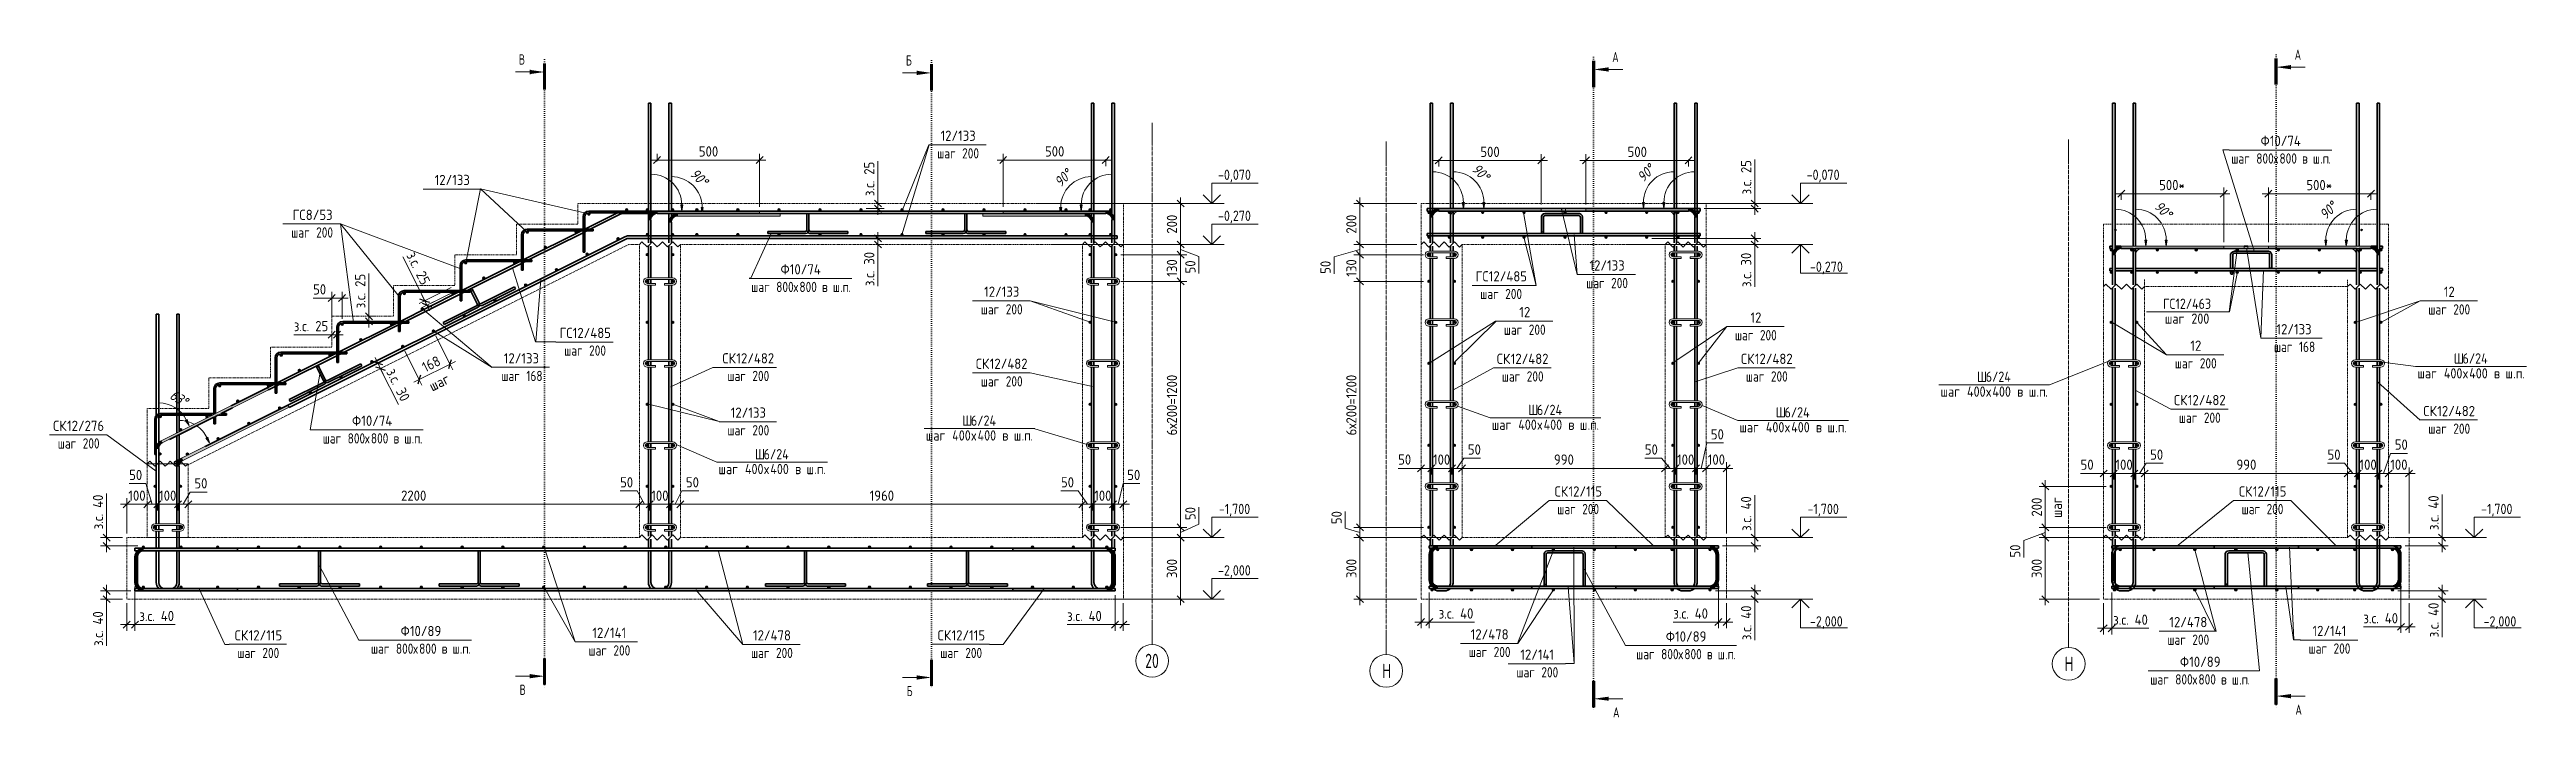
# Model space of a CAD drawing. Header units: millimetres. Extents: x 28908 to 47912, y -2577 to 78399.
# Drawn here: x 35834 to 47912, y -2577 to 681 of the extents above.
import ezdxf

# ---------------------------------------------------------------- set-up
doc = ezdxf.new("R2010")
doc.units = ezdxf.units.MM
for name, pattern in [('01 Штриховая _4 мм_', [6, 3.5, -2.5]), ('02 Штрихпунктирная _20 мм_', [25, 20, -2.5, 0, -2.5]), ('04 Пунктир 10мм', [10, 0, -10])]:
    doc.linetypes.add(name, pattern=pattern)
for name, color, linetype, lineweight in [('AA_Dim', 7, 'Continuous', 9), ('AA_Dim-20', 7, 'Continuous', 9), ('AA_Linii', 7, 'Continuous', 9), ('AA_Oformlenie', 7, 'Continuous', 9), ('AA_Razrez', 7, 'Continuous', 9), ('AA_Vinoska', 7, 'Continuous', 9), ('AA_Visotnaya otmetka', 7, 'Continuous', 9), ('KR_Armatura', 7, 'Continuous', 20), ('KR_Armatura_Tonkie', 7, 'Continuous', 20), ('Оси', 7, 'Continuous', 9)]:
    doc.layers.add(name, color=color, linetype=linetype, lineweight=lineweight)
for name, color, linetype, lineweight, true_color in [('AF_Perekritie', 7, 'Continuous', 60, 0x006a35), ('AF_Perekritie_Опалубка', 7, 'Continuous', 60, 0x006a35), ('AF_Stena_Опалубка', 7, 'Continuous', 20, 0x0063c6), ('KR_Fundament', 7, 'Continuous', 20, 0x804000)]:
    doc.layers.add(name, color=color, linetype=linetype, lineweight=lineweight, true_color=true_color)
doc.styles.add('ISOCPEUR', font='isocpeur.TTF', dxfattribs={"width": 0.7, "height": 50})
doc.styles.add('ISOCPEUR_1', font='isocpeur.TTF', dxfattribs={"width": 0.9, "height": 50})
doc.styles.add('ISOCPEUR_2', font='isocpeur.TTF', dxfattribs={"width": 0.8, "height": 50})
doc.styles.add('ISOCPEUR_3', font='isocpeur.TTF', dxfattribs={"width": 0.7, "height": 70})
doc.styles.add('ISOCPEUR_4', font='isocpeur.TTF', dxfattribs={"width": 0.85, "height": 50})
doc.styles.add('ISOCPEUR_I', font='isocpeui.ttf', dxfattribs={"width": 0.85, "height": 50})
doc.dimstyles.new('00_Точн_3_знака__прозр_', dxfattribs={"dimscale": 304.8, "dimtxt": 50.137748, "dimasz": 0.111549, "dimexe": 0.098425, "dimexo": 0.065617, "dimgap": 0.006562, "dimtad": 1, "dimdec": 3, "dimrnd": 0.001, "dimdsep": 46, "dimtxsty": 'ISOCPEUR_1', "dimblk1": 'OBLIQUE', "dimblk2": 'OBLIQUE', "dimsah": 1, "dimcen": 0.09, "dimdle": 0.098425, "dimazin": 0, "dimtfac": 1, "dimtdec": 4, "dimtix": 1, "dimtmove": 0, "dimatfit": 3, "dimfxl": 1, "dimtvp": 1, "dimtolj": 1, "dimtzin": 0, "dimlwd": 18, "dimlwe": 18, "dimarcsym": 2})
doc.dimstyles.new('00_Точн_3_знака__прозр__1', dxfattribs={"dimscale": 304.8, "dimtxt": 50.137748, "dimasz": 0.111549, "dimexe": 0.098425, "dimexo": 0.065617, "dimgap": 0.006562, "dimtad": 1, "dimdec": 3, "dimrnd": 0.001, "dimdsep": 46, "dimtxsty": 'ISOCPEUR_1', "dimblk1": 'OBLIQUE', "dimblk2": 'OBLIQUE', "dimsah": 1, "dimcen": 0.09, "dimdle": 0.098425, "dimazin": 0, "dimtfac": 1, "dimtdec": 4, "dimtix": 1, "dimtmove": 1, "dimatfit": 3, "dimfxl": 1, "dimtvp": 1, "dimtolj": 1, "dimtzin": 0, "dimlwd": 18, "dimlwe": 18, "dimarcsym": 2})
doc.dimstyles.new('05_Округл_1мм__прозр_', dxfattribs={"dimscale": 304.8, "dimtxt": 50.137748, "dimasz": 0.111549, "dimexe": 0.098425, "dimexo": 0.065617, "dimgap": 0.006562, "dimtad": 1, "dimdec": 0, "dimdsep": 46, "dimtxsty": 'ISOCPEUR_1', "dimblk1": 'OBLIQUE', "dimblk2": 'OBLIQUE', "dimsah": 1, "dimcen": 0.09, "dimdle": 0.098425, "dimazin": 0, "dimtfac": 1, "dimtdec": 4, "dimtix": 1, "dimtmove": 0, "dimatfit": 3, "dimfxl": 1, "dimtvp": 1, "dimtolj": 1, "dimtzin": 0, "dimlwd": 18, "dimlwe": 18, "dimarcsym": 2})

msp = doc.modelspace()

# ---------------------------------------------------------------- texts
at = {"layer": 'AA_Razrez', "char_height": 50, "attachment_point": 1, "style": 'ISOCPEUR'}
for s, insert, width in [('\\fISOCPEUR|b0|i0|c204|p34|;\\W.7;В', (38122.5928, 657.6746), 33.670875), ('\\fISOCPEUR|b0|i0|c204|p34|;\\W.7;Б', (40009.7252, 653.1501), 33.670875), ('\\fISOCPEUR|b0|i0|c204|p34|;\\W.7;А', (43454.0567, 669.5866), 38.160325), ('\\fISOCPEUR|b0|i0|c204|p34|;\\W.7;А', (46781.7374, 681.1478), 38.160325), ('\\fISOCPEUR|b0|i0|c204|p34|;\\W.7;В', (38126.4277, -2416.8884), 33.670875), ('\\fISOCPEUR|b0|i0|c204|p34|;\\W.7;Б', (40013.5601, -2423.1057), 33.670875), ('\\fISOCPEUR|b0|i0|c204|p34|;\\W.7;А', (43457.8915, -2527.0232), 38.160325), ('\\fISOCPEUR|b0|i0|c204|p34|;\\W.7;А', (46785.5722, -2514.0887), 38.160325)]:
    msp.add_mtext(s, dxfattribs=dict(at, insert=insert, width=width))
at = {"layer": 'AA_Vinoska', "char_height": 50, "attachment_point": 1}
for s, insert, width, style in [('12/133', (40178.6447, 285.5638), 210.683475, 'ISOCPEUR_1'), ('\\fISOCPEUR|b0|i0|c204|p34|;\\W.9;Ф', (46615.6903, 260.5037), 54.835425, 'ISOCPEUR_1'), ('10/74', (46660.9341, 260.5037), 187.594875, 'ISOCPEUR_1'), ('шаг', (40162.3647, 199.5827), 116.7257, 'ISOCPEUR_2'), (' 200', (40258.6731, 199.5827), 133.4008, 'ISOCPEUR_2'), ('шаг', (46472.8703, 174.5226), 116.7257, 'ISOCPEUR_2'), (' 800', (46569.1786, 174.5226), 133.4008, 'ISOCPEUR_2'), ('\\fISOCPEUR|b0|i0|c204|p34|;\\W.8;х', (46679.2453, 174.5226), 34.6329, 'ISOCPEUR_2'), ('800 ', (46707.8203, 174.5226), 133.4008, 'ISOCPEUR_2'), ('\\fISOCPEUR|b0|i0|c204|p34|;\\W.8;в', (46817.887, 174.5226), 34.6329, 'ISOCPEUR_2'), ('\\fISOCPEUR|b0|i0|c204|p34|;\\W.8; ', (46846.462, 174.5226), 29.5021, 'ISOCPEUR_2'), ('\\fISOCPEUR|b0|i0|c204|p34|;\\W.8;ш', (46870.8036, 174.5226), 43.6118, 'ISOCPEUR_2'), ('\\fISOCPEUR|b0|i0|c204|p34|;\\W.8;.', (46906.787, 174.5226), 14.1097, 'ISOCPEUR_2'), ('\\fISOCPEUR|b0|i0|c204|p34|;\\W.8;п', (46918.4286, 174.5226), 34.6329, 'ISOCPEUR_2'), ('\\fISOCPEUR|b0|i0|c204|p34|;\\W.8;.', (46947.0036, 174.5226), 14.1097, 'ISOCPEUR_2'), ('12/133', (37711.7739, 69.8127), 210.683475, 'ISOCPEUR_1'), ('ГС', (37018.9583, -100.3335), 77.924025, 'ISOCPEUR_1'), ('8/53', (37083.252, -100.3335), 155.84805, 'ISOCPEUR_1'), ('шаг', (37012.2183, -186.3146), 116.7257, 'ISOCPEUR_2'), (' 200', (37108.5266, -186.3146), 133.4008, 'ISOCPEUR_2'), ('12/133', (43343.1617, -347.1351), 210.683475, 'ISOCPEUR_1'), ('шаг', (39255.5496, -451.8637), 116.7257, 'ISOCPEUR_2'), (' 800', (39351.858, -451.8637), 133.4008, 'ISOCPEUR_2'), ('\\fISOCPEUR|b0|i0|c204|p34|;\\W.9;Ф', (39398.3696, -365.8826), 54.835425, 'ISOCPEUR_1'), ('10/74', (39443.6134, -365.8826), 187.594875, 'ISOCPEUR_1'), ('\\fISOCPEUR|b0|i0|c204|p34|;\\W.8;х', (39461.9246, -451.8637), 34.6329, 'ISOCPEUR_2'), ('800 ', (39490.4996, -451.8637), 133.4008, 'ISOCPEUR_2'), ('\\fISOCPEUR|b0|i0|c204|p34|;\\W.8;в', (39600.5663, -451.8637), 34.6329, 'ISOCPEUR_2'), ('\\fISOCPEUR|b0|i0|c204|p34|;\\W.8; ', (39629.1413, -451.8637), 29.5021, 'ISOCPEUR_2'), ('\\fISOCPEUR|b0|i0|c204|p34|;\\W.8;ш', (39653.483, -451.8637), 43.6118, 'ISOCPEUR_2'), ('\\fISOCPEUR|b0|i0|c204|p34|;\\W.8;п', (39701.108, -451.8637), 34.6329, 'ISOCPEUR_2'), ('12/133', (40391.2867, -475.0686), 210.683475, 'ISOCPEUR_1'), ('ГС', (42787.9103, -400.1817), 77.924025, 'ISOCPEUR_1'), ('12/485', (42852.2041, -400.1817), 226.556887, 'ISOCPEUR_1'), ('шаг', (43326.8817, -433.1161), 116.7257, 'ISOCPEUR_2'), (' 200', (43423.1901, -433.1161), 133.4008, 'ISOCPEUR_2'), ('12', (47509.4331, -475.6127), 66.379725, 'ISOCPEUR_1'), ('\\fISOCPEUR|b0|i0|c204|p34|;\\W.8;.', (39689.4663, -451.8637), 14.1097, 'ISOCPEUR_2'), ('\\fISOCPEUR|b0|i0|c204|p34|;\\W.8;.', (39729.683, -451.8637), 14.1097, 'ISOCPEUR_2'), ('шаг', (40375.0067, -561.0497), 116.7257, 'ISOCPEUR_2'), (' 200', (40471.3151, -561.0497), 133.4008, 'ISOCPEUR_2'), ('шаг', (42810.4203, -486.1627), 116.7257, 'ISOCPEUR_2'), (' 200', (42906.7287, -486.1627), 133.4008, 'ISOCPEUR_2'), ('12', (43001.1254, -574.6262), 66.379725, 'ISOCPEUR_1'), ('12', (44128.1929, -601.4317), 66.379725, 'ISOCPEUR_1'), ('ГС', (46140.1283, -534.1249), 73.594912, 'ISOCPEUR_4'), ('12/463', (46200.8502, -534.1249), 213.970394, 'ISOCPEUR_4'), ('шаг', (47433.6631, -561.5937), 116.7257, 'ISOCPEUR_2'), (' 200', (47529.9714, -561.5937), 133.4008, 'ISOCPEUR_2'), ('ГС', (38320.8278, -676.3186), 77.924025, 'ISOCPEUR_1'), ('12/485', (38385.1216, -676.3186), 226.556887, 'ISOCPEUR_1'), ('шаг', (42925.3554, -660.6072), 116.7257, 'ISOCPEUR_2'), (' 200', (43021.6637, -660.6072), 133.4008, 'ISOCPEUR_2'), ('шаг', (44052.4229, -687.4127), 116.7257, 'ISOCPEUR_2'), (' 200', (44148.7313, -687.4127), 133.4008, 'ISOCPEUR_2'), ('шаг', (46148.9683, -606.5683), 124.021056, 'ISOCPEUR_4'), (' 200', (46251.2959, -606.5683), 141.73835, 'ISOCPEUR_4'), ('12/133', (46692.9855, -658.138), 210.683475, 'ISOCPEUR_1'), ('12/133', (38049.0571, -800.1648), 210.683475, 'ISOCPEUR_1'), ('шаг', (38343.3378, -762.2997), 116.7257, 'ISOCPEUR_2'), (' 200', (38439.6461, -762.2997), 133.4008, 'ISOCPEUR_2'), ('СК', (39115.1508, -800.1648), 82.253137, 'ISOCPEUR_1'), ('12/482', (39183.0164, -800.1648), 226.556887, 'ISOCPEUR_1'), ('СК', (40350.7867, -826.6441), 82.253137, 'ISOCPEUR_1'), ('12/482', (40418.6524, -826.6441), 226.556887, 'ISOCPEUR_1'), ('СК', (42891.2445, -802.6817), 82.253137, 'ISOCPEUR_1'), ('12/482', (42959.1101, -802.6817), 226.556887, 'ISOCPEUR_1'), ('СК', (44081.7624, -802.6817), 82.253137, 'ISOCPEUR_1'), ('12/482', (44149.628, -802.6817), 226.556887, 'ISOCPEUR_1'), ('шаг', (46197.6073, -824.5209), 116.7257, 'ISOCPEUR_2'), ('12', (46273.3773, -738.5399), 66.379725, 'ISOCPEUR_1'), (' 200', (46293.9156, -824.5209), 133.4008, 'ISOCPEUR_2'), ('шаг', (46680.9455, -744.119), 116.7257, 'ISOCPEUR_2'), (' 168', (46777.2538, -744.119), 123.1392, 'ISOCPEUR_2'), ('\\fISOCPEUR|b0|i0|c204|p34|;\\W.85;Ш', (47557.9106, -800.83), 51.789012, 'ISOCPEUR_4'), ('6/24', (47600.6408, -800.83), 151.278431, 'ISOCPEUR_4'), ('шаг', (38037.0171, -886.1458), 116.7257, 'ISOCPEUR_2'), (' 168', (38133.3254, -886.1458), 123.1392, 'ISOCPEUR_2'), ('шаг', (39139.3708, -886.1458), 116.7257, 'ISOCPEUR_2'), (' 200', (39235.6791, -886.1458), 133.4008, 'ISOCPEUR_2'), ('шаг', (40375.0067, -912.6252), 116.7257, 'ISOCPEUR_2'), (' 200', (40471.3151, -912.6252), 133.4008, 'ISOCPEUR_2'), ('шаг', (42915.4645, -888.6627), 116.7257, 'ISOCPEUR_2'), (' 200', (43011.7728, -888.6627), 133.4008, 'ISOCPEUR_2'), ('шаг', (44105.9824, -888.6627), 116.7257, 'ISOCPEUR_2'), (' 200', (44202.2907, -888.6627), 133.4008, 'ISOCPEUR_2'), (' 400', (45157.354, -962.4022), 145.826956, 'ISOCPEUR_4'), ('\\fISOCPEUR|b0|i0|c204|p34|;\\W.85;Ш', (45232.7614, -889.9588), 51.789012, 'ISOCPEUR_4'), ('6/24', (45275.4916, -889.9588), 151.278431, 'ISOCPEUR_4'), ('400 ', (45308.0342, -962.4022), 145.826956, 'ISOCPEUR_4'), ('\\fISOCPEUR|b0|i0|c204|p34|;\\W.85; ', (45458.7144, -962.4022), 31.345981, 'ISOCPEUR_4'), ('шаг', (47380.1756, -873.2734), 124.021056, 'ISOCPEUR_4'), (' 400', (47482.5032, -873.2734), 145.826956, 'ISOCPEUR_4'), ('\\fISOCPEUR|b0|i0|c204|p34|;\\W.85;х', (47602.8225, -873.2734), 36.797456, 'ISOCPEUR_4'), ('400 ', (47633.1834, -873.2734), 145.826956, 'ISOCPEUR_4'), ('\\fISOCPEUR|b0|i0|c204|p34|;\\W.85;в', (47753.5027, -873.2734), 36.797456, 'ISOCPEUR_4'), ('\\fISOCPEUR|b0|i0|c204|p34|;\\W.85; ', (47783.8636, -873.2734), 31.345981, 'ISOCPEUR_4'), ('\\fISOCPEUR|b0|i0|c204|p34|;\\W.85;ш', (47809.7267, -873.2734), 46.337537, 'ISOCPEUR_4'), ('\\fISOCPEUR|b0|i0|c204|p34|;\\W.85;.', (47847.9589, -873.2734), 14.991556, 'ISOCPEUR_4'), ('\\fISOCPEUR|b0|i0|c204|p34|;\\W.85;п', (47860.3282, -873.2734), 36.797456, 'ISOCPEUR_4'), ('\\fISOCPEUR|b0|i0|c204|p34|;\\W.85;.', (47890.6892, -873.2734), 14.991556, 'ISOCPEUR_4'), ('12/133', (39155.6508, -1065.1558), 210.683475, 'ISOCPEUR_1'), ('\\fISOCPEUR|b0|i0|c204|p34|;\\W.85;Ш', (43044.3152, -1051.6965), 51.789012, 'ISOCPEUR_4'), ('6/24', (43087.0454, -1051.6965), 151.278431, 'ISOCPEUR_4'), ('\\fISOCPEUR|b0|i0|c204|p34|;\\W.85;Ш', (44251.6296, -1063.7363), 51.789012, 'ISOCPEUR_4'), ('6/24', (44294.3598, -1063.7363), 151.278431, 'ISOCPEUR_4'), ('шаг', (45055.0264, -962.4022), 124.021056, 'ISOCPEUR_4'), ('\\fISOCPEUR|b0|i0|c204|p34|;\\W.85;х', (45277.6733, -962.4022), 36.797456, 'ISOCPEUR_4'), ('\\fISOCPEUR|b0|i0|c204|p34|;\\W.85;в', (45428.3535, -962.4022), 36.797456, 'ISOCPEUR_4'), ('\\fISOCPEUR|b0|i0|c204|p34|;\\W.85;ш', (45484.5775, -962.4022), 46.337537, 'ISOCPEUR_4'), ('\\fISOCPEUR|b0|i0|c204|p34|;\\W.85;.', (45522.8097, -962.4022), 14.991556, 'ISOCPEUR_4'), ('\\fISOCPEUR|b0|i0|c204|p34|;\\W.85;п', (45535.179, -962.4022), 36.797456, 'ISOCPEUR_4'), ('\\fISOCPEUR|b0|i0|c204|p34|;\\W.85;.', (45565.54, -962.4022), 14.991556, 'ISOCPEUR_4'), ('СК', (46193.2334, -1003.9317), 82.253137, 'ISOCPEUR_1'), ('12/482', (46261.099, -1003.9317), 226.556887, 'ISOCPEUR_1'), ('СК', (47409.4431, -1057.4308), 82.253137, 'ISOCPEUR_1'), ('12/482', (47477.3087, -1057.4308), 226.556887, 'ISOCPEUR_1'), ('СК', (35851.2969, -1129.4134), 82.253137, 'ISOCPEUR_1'), ('12/276', (35919.1625, -1129.4134), 222.227775, 'ISOCPEUR_1'), ('шаг', (37165.8139, -1190.7793), 116.7257, 'ISOCPEUR_2'), (' 800', (37262.1222, -1190.7793), 133.4008, 'ISOCPEUR_2'), ('\\fISOCPEUR|b0|i0|c204|p34|;\\W.9;Ф', (37308.6339, -1104.7982), 54.835425, 'ISOCPEUR_1'), ('10/74', (37353.8776, -1104.7982), 187.594875, 'ISOCPEUR_1'), ('\\fISOCPEUR|b0|i0|c204|p34|;\\W.8;х', (37372.1889, -1190.7793), 34.6329, 'ISOCPEUR_2'), ('800 ', (37400.7639, -1190.7793), 133.4008, 'ISOCPEUR_2'), ('\\fISOCPEUR|b0|i0|c204|p34|;\\W.8;в', (37510.8305, -1190.7793), 34.6329, 'ISOCPEUR_2'), ('\\fISOCPEUR|b0|i0|c204|p34|;\\W.8; ', (37539.4055, -1190.7793), 29.5021, 'ISOCPEUR_2'), ('\\fISOCPEUR|b0|i0|c204|p34|;\\W.8;ш', (37563.7472, -1190.7793), 43.6118, 'ISOCPEUR_2'), ('\\fISOCPEUR|b0|i0|c204|p34|;\\W.8;п', (37611.3722, -1190.7793), 34.6329, 'ISOCPEUR_2'), ('шаг', (39139.3708, -1151.1368), 116.7257, 'ISOCPEUR_2'), (' 200', (39235.6791, -1151.1368), 133.4008, 'ISOCPEUR_2'), ('шаг', (40106.4444, -1176.4616), 124.021056, 'ISOCPEUR_4'), (' 400', (40208.772, -1176.4616), 145.826956, 'ISOCPEUR_4'), ('\\fISOCPEUR|b0|i0|c204|p34|;\\W.85;Ш', (40284.1794, -1104.0182), 51.789012, 'ISOCPEUR_4'), ('\\fISOCPEUR|b0|i0|c204|p34|;\\W.85;х', (40329.0913, -1176.4616), 36.797456, 'ISOCPEUR_4'), ('6/24', (40326.9096, -1104.0182), 151.278431, 'ISOCPEUR_4'), ('400 ', (40359.4522, -1176.4616), 145.826956, 'ISOCPEUR_4'), ('\\fISOCPEUR|b0|i0|c204|p34|;\\W.85;в', (40479.7715, -1176.4616), 36.797456, 'ISOCPEUR_4'), ('\\fISOCPEUR|b0|i0|c204|p34|;\\W.85; ', (40510.1324, -1176.4616), 31.345981, 'ISOCPEUR_4'), ('\\fISOCPEUR|b0|i0|c204|p34|;\\W.85;ш', (40535.9955, -1176.4616), 46.337537, 'ISOCPEUR_4'), ('\\fISOCPEUR|b0|i0|c204|p34|;\\W.85;п', (40586.597, -1176.4616), 36.797456, 'ISOCPEUR_4'), ('шаг', (42866.5802, -1124.1399), 124.021056, 'ISOCPEUR_4'), (' 400', (42968.9078, -1124.1399), 145.826956, 'ISOCPEUR_4'), ('\\fISOCPEUR|b0|i0|c204|p34|;\\W.85;х', (43089.2271, -1124.1399), 36.797456, 'ISOCPEUR_4'), ('400 ', (43119.588, -1124.1399), 145.826956, 'ISOCPEUR_4'), ('\\fISOCPEUR|b0|i0|c204|p34|;\\W.85;в', (43239.9073, -1124.1399), 36.797456, 'ISOCPEUR_4'), ('\\fISOCPEUR|b0|i0|c204|p34|;\\W.85; ', (43270.2682, -1124.1399), 31.345981, 'ISOCPEUR_4'), ('\\fISOCPEUR|b0|i0|c204|p34|;\\W.85;ш', (43296.1312, -1124.1399), 46.337537, 'ISOCPEUR_4'), ('\\fISOCPEUR|b0|i0|c204|p34|;\\W.85;.', (43334.3635, -1124.1399), 14.991556, 'ISOCPEUR_4'), ('\\fISOCPEUR|b0|i0|c204|p34|;\\W.85;п', (43346.7328, -1124.1399), 36.797456, 'ISOCPEUR_4'), ('\\fISOCPEUR|b0|i0|c204|p34|;\\W.85;.', (43377.0937, -1124.1399), 14.991556, 'ISOCPEUR_4'), ('шаг', (44073.8946, -1136.1797), 124.021056, 'ISOCPEUR_4'), (' 400', (44176.2222, -1136.1797), 145.826956, 'ISOCPEUR_4'), ('\\fISOCPEUR|b0|i0|c204|p34|;\\W.85;х', (44296.5415, -1136.1797), 36.797456, 'ISOCPEUR_4'), ('400 ', (44326.9024, -1136.1797), 145.826956, 'ISOCPEUR_4'), ('\\fISOCPEUR|b0|i0|c204|p34|;\\W.85;в', (44447.2217, -1136.1797), 36.797456, 'ISOCPEUR_4'), ('\\fISOCPEUR|b0|i0|c204|p34|;\\W.85; ', (44477.5826, -1136.1797), 31.345981, 'ISOCPEUR_4'), ('\\fISOCPEUR|b0|i0|c204|p34|;\\W.85;ш', (44503.4456, -1136.1797), 46.337537, 'ISOCPEUR_4'), ('\\fISOCPEUR|b0|i0|c204|p34|;\\W.85;.', (44541.6779, -1136.1797), 14.991556, 'ISOCPEUR_4'), ('\\fISOCPEUR|b0|i0|c204|p34|;\\W.85;п', (44554.0472, -1136.1797), 36.797456, 'ISOCPEUR_4'), ('\\fISOCPEUR|b0|i0|c204|p34|;\\W.85;.', (44584.4081, -1136.1797), 14.991556, 'ISOCPEUR_4'), ('шаг', (46217.4534, -1089.9127), 116.7257, 'ISOCPEUR_2'), (' 200', (46313.7618, -1089.9127), 133.4008, 'ISOCPEUR_2'), ('шаг', (47433.6631, -1143.4119), 116.7257, 'ISOCPEUR_2'), (' 200', (47529.9714, -1143.4119), 133.4008, 'ISOCPEUR_2'), ('шаг', (35873.8069, -1215.3945), 116.7257, 'ISOCPEUR_2'), (' 200', (35970.1152, -1215.3945), 133.4008, 'ISOCPEUR_2'), ('\\fISOCPEUR|b0|i0|c204|p34|;\\W.8;.', (37599.7305, -1190.7793), 14.1097, 'ISOCPEUR_2'), ('\\fISOCPEUR|b0|i0|c204|p34|;\\W.8;.', (37639.9472, -1190.7793), 14.1097, 'ISOCPEUR_2'), ('\\fISOCPEUR|b0|i0|c204|p34|;\\W.85;Ш', (39273.3608, -1267.8143), 51.789012, 'ISOCPEUR_4'), ('6/24', (39316.091, -1267.8143), 151.278431, 'ISOCPEUR_4'), ('\\fISOCPEUR|b0|i0|c204|p34|;\\W.85;.', (40574.2277, -1176.4616), 14.991556, 'ISOCPEUR_4'), ('\\fISOCPEUR|b0|i0|c204|p34|;\\W.85;.', (40616.958, -1176.4616), 14.991556, 'ISOCPEUR_4'), ('шаг', (39095.6258, -1340.2578), 124.021056, 'ISOCPEUR_4'), (' 400', (39197.9534, -1340.2578), 145.826956, 'ISOCPEUR_4'), ('\\fISOCPEUR|b0|i0|c204|p34|;\\W.85;х', (39318.2727, -1340.2578), 36.797456, 'ISOCPEUR_4'), ('400 ', (39348.6336, -1340.2578), 145.826956, 'ISOCPEUR_4'), ('\\fISOCPEUR|b0|i0|c204|p34|;\\W.85;в', (39468.9529, -1340.2578), 36.797456, 'ISOCPEUR_4'), ('\\fISOCPEUR|b0|i0|c204|p34|;\\W.85; ', (39499.3138, -1340.2578), 31.345981, 'ISOCPEUR_4'), ('\\fISOCPEUR|b0|i0|c204|p34|;\\W.85;ш', (39525.1768, -1340.2578), 46.337537, 'ISOCPEUR_4'), ('\\fISOCPEUR|b0|i0|c204|p34|;\\W.85;.', (39563.4091, -1340.2578), 14.991556, 'ISOCPEUR_4'), ('\\fISOCPEUR|b0|i0|c204|p34|;\\W.85;п', (39575.7784, -1340.2578), 36.797456, 'ISOCPEUR_4'), ('\\fISOCPEUR|b0|i0|c204|p34|;\\W.85;.', (39606.1393, -1340.2578), 14.991556, 'ISOCPEUR_4'), ('СК', (43173.0308, -1449.5916), 82.253137, 'ISOCPEUR_1'), ('СК', (43173.0308, -1449.5916), 82.253137, 'ISOCPEUR_1'), ('шаг', (43186.0008, -1535.5727), 116.7257, 'ISOCPEUR_2'), ('шаг', (43186.0008, -1535.5727), 116.7257, 'ISOCPEUR_2'), ('12/115', (43240.8965, -1449.5916), 199.139175, 'ISOCPEUR_1'), ('12/115', (43240.8965, -1449.5916), 199.139175, 'ISOCPEUR_1'), (' 200', (43282.3092, -1535.5727), 133.4008, 'ISOCPEUR_2'), (' 200', (43282.3092, -1535.5727), 133.4008, 'ISOCPEUR_2'), ('СК', (46510.1752, -1449.5916), 82.253137, 'ISOCPEUR_1'), ('СК', (46510.1752, -1449.5916), 82.253137, 'ISOCPEUR_1'), ('шаг', (46523.1452, -1535.5727), 116.7257, 'ISOCPEUR_2'), ('шаг', (46523.1452, -1535.5727), 116.7257, 'ISOCPEUR_2'), ('12/115', (46578.0408, -1449.5916), 199.139175, 'ISOCPEUR_1'), ('12/115', (46578.0408, -1449.5916), 199.139175, 'ISOCPEUR_1'), (' 200', (46619.4535, -1535.5727), 133.4008, 'ISOCPEUR_2'), (' 200', (46619.4535, -1535.5727), 133.4008, 'ISOCPEUR_2'), ('СК', (36736.8202, -2151.4432), 82.253137, 'ISOCPEUR_1'), ('12/115', (36804.6858, -2151.4432), 199.139175, 'ISOCPEUR_1'), ('\\fISOCPEUR|b0|i0|c204|p34|;\\W.9;Ф', (37545.7254, -2130.4342), 54.835425, 'ISOCPEUR_1'), ('10/89', (37590.9691, -2130.4342), 183.265762, 'ISOCPEUR_1'), ('12/141', (38480.944, -2139.2283), 203.468287, 'ISOCPEUR_1'), ('12/478', (39264.125, -2151.4432), 226.556887, 'ISOCPEUR_1'), ('СК', (40164.4796, -2151.4432), 82.253137, 'ISOCPEUR_1'), ('12/115', (40232.3452, -2151.4432), 199.139175, 'ISOCPEUR_1'), ('12/478', (42763.8092, -2146.8221), 226.556887, 'ISOCPEUR_1'), ('\\fISOCPEUR|b0|i0|c204|p34|;\\W.9;Ф', (43715.2803, -2157.1665), 54.835425, 'ISOCPEUR_1'), ('10/89', (43760.5241, -2157.1665), 183.265762, 'ISOCPEUR_1'), ('12/478', (46170.8605, -2086.88), 226.556887, 'ISOCPEUR_1'), (' 200', (46257.4588, -2172.8611), 133.4008, 'ISOCPEUR_2'), ('12/141', (46868.9577, -2129.8694), 203.468287, 'ISOCPEUR_1'), ('шаг', (36749.7902, -2237.4243), 116.7257, 'ISOCPEUR_2'), (' 200', (36846.0985, -2237.4243), 133.4008, 'ISOCPEUR_2'), ('шаг', (37401.1054, -2216.4152), 116.7257, 'ISOCPEUR_2'), (' 800', (37497.4137, -2216.4152), 133.4008, 'ISOCPEUR_2'), ('\\fISOCPEUR|b0|i0|c204|p34|;\\W.8;х', (37607.4804, -2216.4152), 34.6329, 'ISOCPEUR_2'), ('800 ', (37636.0554, -2216.4152), 133.4008, 'ISOCPEUR_2'), ('\\fISOCPEUR|b0|i0|c204|p34|;\\W.8;в', (37746.122, -2216.4152), 34.6329, 'ISOCPEUR_2'), ('\\fISOCPEUR|b0|i0|c204|p34|;\\W.8; ', (37774.697, -2216.4152), 29.5021, 'ISOCPEUR_2'), ('\\fISOCPEUR|b0|i0|c204|p34|;\\W.8;ш', (37799.0387, -2216.4152), 43.6118, 'ISOCPEUR_2'), ('\\fISOCPEUR|b0|i0|c204|p34|;\\W.8;.', (37835.022, -2216.4152), 14.1097, 'ISOCPEUR_2'), ('\\fISOCPEUR|b0|i0|c204|p34|;\\W.8;п', (37846.6637, -2216.4152), 34.6329, 'ISOCPEUR_2'), ('\\fISOCPEUR|b0|i0|c204|p34|;\\W.8;.', (37875.2387, -2216.4152), 14.1097, 'ISOCPEUR_2'), ('шаг', (38461.784, -2225.2094), 116.7257, 'ISOCPEUR_2'), (' 200', (38558.0923, -2225.2094), 133.4008, 'ISOCPEUR_2'), ('шаг', (39254.415, -2237.4243), 116.7257, 'ISOCPEUR_2'), (' 200', (39350.7234, -2237.4243), 133.4008, 'ISOCPEUR_2'), ('шаг', (40177.4496, -2237.4243), 116.7257, 'ISOCPEUR_2'), (' 200', (40273.7579, -2237.4243), 133.4008, 'ISOCPEUR_2'), ('шаг', (42754.0992, -2232.8032), 116.7257, 'ISOCPEUR_2'), (' 200', (42850.4075, -2232.8032), 133.4008, 'ISOCPEUR_2'), ('12/141', (43005.9652, -2245.5662), 203.468287, 'ISOCPEUR_1'), ('шаг', (43570.6603, -2243.1475), 116.7257, 'ISOCPEUR_2'), (' 800', (43666.9686, -2243.1475), 133.4008, 'ISOCPEUR_2'), ('\\fISOCPEUR|b0|i0|c204|p34|;\\W.8;х', (43777.0353, -2243.1475), 34.6329, 'ISOCPEUR_2'), ('800 ', (43805.6103, -2243.1475), 133.4008, 'ISOCPEUR_2'), ('\\fISOCPEUR|b0|i0|c204|p34|;\\W.8;в', (43915.677, -2243.1475), 34.6329, 'ISOCPEUR_2'), ('\\fISOCPEUR|b0|i0|c204|p34|;\\W.8; ', (43944.252, -2243.1475), 29.5021, 'ISOCPEUR_2'), ('\\fISOCPEUR|b0|i0|c204|p34|;\\W.8;ш', (43968.5936, -2243.1475), 43.6118, 'ISOCPEUR_2'), ('\\fISOCPEUR|b0|i0|c204|p34|;\\W.8;.', (44004.577, -2243.1475), 14.1097, 'ISOCPEUR_2'), ('\\fISOCPEUR|b0|i0|c204|p34|;\\W.8;п', (44016.2186, -2243.1475), 34.6329, 'ISOCPEUR_2'), ('\\fISOCPEUR|b0|i0|c204|p34|;\\W.8;.', (44044.7936, -2243.1475), 14.1097, 'ISOCPEUR_2'), ('шаг', (46161.1505, -2172.8611), 116.7257, 'ISOCPEUR_2'), ('\\fISOCPEUR|b0|i0|c204|p34|;\\W.9;Ф', (46222.3934, -2280.5213), 54.835425, 'ISOCPEUR_1'), ('10/89', (46267.6372, -2280.5213), 183.265762, 'ISOCPEUR_1'), ('шаг', (46849.7977, -2215.8505), 116.7257, 'ISOCPEUR_2'), (' 200', (46946.106, -2215.8505), 133.4008, 'ISOCPEUR_2'), ('шаг', (42986.8052, -2331.5472), 116.7257, 'ISOCPEUR_2'), (' 200', (43083.1135, -2331.5472), 133.4008, 'ISOCPEUR_2'), ('шаг', (46077.7734, -2366.5024), 116.7257, 'ISOCPEUR_2'), (' 800', (46174.0818, -2366.5024), 133.4008, 'ISOCPEUR_2'), ('\\fISOCPEUR|b0|i0|c204|p34|;\\W.8;х', (46284.1484, -2366.5024), 34.6329, 'ISOCPEUR_2'), ('800 ', (46312.7234, -2366.5024), 133.4008, 'ISOCPEUR_2'), ('\\fISOCPEUR|b0|i0|c204|p34|;\\W.8;в', (46422.7901, -2366.5024), 34.6329, 'ISOCPEUR_2'), ('\\fISOCPEUR|b0|i0|c204|p34|;\\W.8; ', (46451.3651, -2366.5024), 29.5021, 'ISOCPEUR_2'), ('\\fISOCPEUR|b0|i0|c204|p34|;\\W.8;ш', (46475.7068, -2366.5024), 43.6118, 'ISOCPEUR_2'), ('\\fISOCPEUR|b0|i0|c204|p34|;\\W.8;.', (46511.6901, -2366.5024), 14.1097, 'ISOCPEUR_2'), ('\\fISOCPEUR|b0|i0|c204|p34|;\\W.8;п', (46523.3318, -2366.5024), 34.6329, 'ISOCPEUR_2'), ('\\fISOCPEUR|b0|i0|c204|p34|;\\W.8;.', (46551.9068, -2366.5024), 14.1097, 'ISOCPEUR_2')]:
    msp.add_mtext(s, dxfattribs=dict(at, insert=insert, width=width, style=style))
at = {"layer": 'AA_Vinoska', "char_height": 50, "width": 106.303763, "attachment_point": 1, "style": 'ISOCPEUR_I'}
for s, insert, rotation in [('90°', (43570.6007, 66.2824), 45), ('90°', (38989.1125, 105.1513), 315), ('90°', (40728.9638, 42.2824), 45), ('90°', (42800.7494, 129.1513), 315), ('90°', (46128.4301, -53.7415), 315), ('90°', (46898.2814, -116.6104), 45), ('63°', (36441.8112, -976.0587), 328.275)]:
    msp.add_mtext(s, dxfattribs=dict(at, insert=insert, rotation=rotation))
at = {"layer": 'AA_Visotnaya otmetka', "color": 92, "true_color": 0x00cc00, "char_height": 50, "attachment_point": 1, "line_spacing_factor": 1.135194, "style": 'ISOCPEUR_4'}
for s, insert, width in [('-0,070', (41531.5911, 95.1359), 191.919467), ('-0,070', (44402.1795, 95.1359), 191.919467), ('-0,270', (41531.5911, -104.8641), 191.919467), ('-1,700', (41535.8526, -1534.8641), 181.691784), ('-1,700', (44406.4411, -1534.8641), 181.691784), ('-1,700', (47691.1371, -1534.8641), 181.691784), ('-2,000', (41531.5911, -1834.8641), 191.919467)]:
    msp.add_mtext(s, dxfattribs=dict(at, insert=insert, width=width))
at = {"layer": 'AA_Visotnaya otmetka', "char_height": 50, "width": 191.919467, "attachment_point": 1, "line_spacing_factor": 1.135194, "style": 'ISOCPEUR_4'}
for s, insert in [('-0,270', (44418.1795, -353.4636)), ('-2,000', (44418.1795, -2083.4636)), ('-2,000', (47702.8756, -2083.4636))]:
    msp.add_mtext(s, dxfattribs=dict(at, insert=insert))
at = {"layer": 'Оси', "char_height": 70, "attachment_point": 1, "style": 'ISOCPEUR_3'}
for s, insert, width in [('20', (41176.2165, -2266.1609), 83.054825), ('\\fISOCPEUR|b0|i0|c204|p34|;\\W.7;Н', (45659.8841, -2280.7443), 48.261587), ('\\fISOCPEUR|b0|i0|c204|p34|;\\W.7;Н', (42332.2034, -2315.0837), 48.261587)]:
    msp.add_mtext(s, dxfattribs=dict(at, insert=insert, width=width))

# ---------------------------------------------------------------- blocks, each defined once
blk = doc.blocks.new('Ktcnybwf - Лестница-3686718-А-А Арм')
at = {"layer": 'AF_Perekritie', "linetype": '01 Штриховая _4 мм_', "lineweight": 20}
for p, q in [((-31880, -70), (-32180, -70)), ((-32180, -70), (-32180, -170)), ((-32180, -170), (-32480, -170)), ((-32480, -170), (-32480, -320)), ((-34080, -1344), (-31933, -270)), ((-32480, -320), (-32780, -320)), ((-32780, -320), (-32780, -470)), ((-31933, -270), (-31880, -270)), ((-32780, -470), (-33080, -470)), ((-33080, -470), (-33080, -620)), ((-33080, -620), (-33380, -620)), ((-33380, -620), (-33380, -770)), ((-33380, -770), (-33680, -770)), ((-33680, -770), (-33680, -920)), ((-33680, -920), (-33980, -920)), ((-33980, -920), (-33980, -1070)), ((-33980, -1070), (-34280, -1070)), ((-34280, -1070), (-34280, -1340)), ((-34280, -1340), (-34135, -1340)), ((-34122, -1340), (-34080, -1340)), ((-34080, -1340), (-34080, -1344))]:
    blk.add_line(p, q, dxfattribs=at)
blk = doc.blocks.new('261_Лягушка _НесАрм_РабПлоск_ - 10 А240-3794697-А-А Арм')
at = {"layer": 'KR_Armatura_Tonkie', "lineweight": 35}
for p, q in [((-33445, -1781), (-33445, -1918)), ((-33445, -1781), (-33445, -1918)), ((-33435, -1918), (-33435, -1781)), ((-33435, -1918), (-33435, -1781)), ((-33453, -1926), (-33635, -1926)), ((-33635, -1926), (-33635, -1936)), ((-33635, -1936), (-33635, -1926)), ((-33245, -1926), (-33428, -1926)), ((-33245, -1936), (-33245, -1926)), ((-33245, -1926), (-33245, -1936)), ((-33635, -1936), (-33453, -1936)), ((-33428, -1936), (-33245, -1936))]:
    blk.add_line(p, q, dxfattribs=at)
at = {"layer": 'KR_Armatura_Tonkie', "lineweight": 35, "flags": 128}
for points in [[(-33445, -1769), (-33443, -1765), (-33439, -1764), (-33436, -1767), (-33435, -1769)], [(-33445, -1769), (-33445, -1771), (-33445, -1776), (-33445, -1781)], [(-33445, -1781), (-33445, -1775), (-33445, -1770), (-33445, -1769)], [(-33435, -1781), (-33435, -1775), (-33435, -1770), (-33435, -1769)], [(-33435, -1769), (-33435, -1771), (-33435, -1776), (-33435, -1781)], [(-33453, -1936), (-33445, -1934), (-33438, -1929), (-33435, -1921), (-33435, -1918)], [(-33445, -1918), (-33447, -1923), (-33452, -1926), (-33453, -1926)], [(-33445, -1918), (-33443, -1927), (-33438, -1933), (-33430, -1936), (-33428, -1936)], [(-33428, -1926), (-33433, -1924), (-33435, -1919), (-33435, -1918)]]:
    blk.add_lwpolyline(points, dxfattribs=at)
blk = doc.blocks.new('261_Лягушка _НесАрм_РабПлоск_ - 10 А240-3789873-А-А Арм')
at = {"layer": 'KR_Armatura_Tonkie', "lineweight": 35}
for p, q in [((-30301, -206), (-30484, -206)), ((-30484, -206), (-30484, -206)), ((-30484, -216), (-30484, -206)), ((-30484, -216), (-30301, -216)), ((-30484, -216), (-30484, -216)), ((-30294, -136), (-30294, -198)), ((-30294, -136), (-30294, -198)), ((-30284, -198), (-30284, -136)), ((-30284, -198), (-30284, -136)), ((-30094, -206), (-30276, -206)), ((-30276, -216), (-30094, -216)), ((-30094, -216), (-30094, -206)), ((-30094, -206), (-30094, -216))]:
    blk.add_line(p, q, dxfattribs=at)
at = {"layer": 'KR_Armatura_Tonkie', "lineweight": 35, "flags": 128}
for points in [[(-30294, -124), (-30292, -120), (-30288, -119), (-30284, -122), (-30284, -124)], [(-30301, -216), (-30293, -214), (-30287, -209), (-30284, -201), (-30284, -198)], [(-30294, -198), (-30296, -203), (-30300, -206), (-30301, -206)], [(-30294, -124), (-30294, -126), (-30294, -131), (-30294, -136)], [(-30294, -136), (-30294, -130), (-30294, -125), (-30294, -124)], [(-30294, -198), (-30292, -207), (-30286, -213), (-30279, -216), (-30276, -216)], [(-30284, -136), (-30284, -130), (-30284, -125), (-30284, -124)], [(-30284, -124), (-30284, -126), (-30284, -131), (-30284, -136)], [(-30276, -206), (-30281, -204), (-30284, -199), (-30284, -198)]]:
    blk.add_lwpolyline(points, dxfattribs=at)
blk = doc.blocks.new('261_Лягушка _НесАрм_РабПлоск_ - 10 А240-V1-А-А Арм')
at = {"layer": 'KR_Armatura_Tonkie', "lineweight": 35}
for p, q in [((-33424, -944), (-33588, -1026)), ((-33583, -1035), (-33420, -953)), ((-33449, -879), (-33421, -934)), ((-33449, -879), (-33421, -934)), ((-33412, -930), (-33440, -874)), ((-33412, -930), (-33440, -874)), ((-33239, -852), (-33402, -933)), ((-33397, -942), (-33234, -861)), ((-33239, -852), (-33234, -861)), ((-33234, -861), (-33239, -852)), ((-33583, -1035), (-33588, -1026)), ((-33588, -1026), (-33583, -1035))]:
    blk.add_line(p, q, dxfattribs=at)
at = {"layer": 'KR_Armatura_Tonkie', "lineweight": 35, "flags": 128}
for points in [[(-33454, -868), (-33454, -863), (-33451, -861), (-33447, -861), (-33445, -863)], [(-33449, -879), (-33452, -873), (-33454, -869), (-33454, -868)], [(-33454, -868), (-33453, -869), (-33451, -874), (-33449, -879)], [(-33445, -863), (-33444, -865), (-33442, -870), (-33440, -874)], [(-33440, -874), (-33443, -868), (-33445, -864), (-33445, -863)], [(-33421, -934), (-33420, -940), (-33423, -944), (-33424, -944)], [(-33421, -934), (-33416, -941), (-33408, -944), (-33400, -943), (-33397, -942)], [(-33420, -953), (-33413, -948), (-33410, -940), (-33411, -932), (-33412, -930)], [(-33402, -933), (-33407, -934), (-33412, -931), (-33412, -930)]]:
    blk.add_lwpolyline(points, dxfattribs=at)
blk = doc.blocks.new('079_Обозначение загиба стержня _ЭлУзла_ - Сплошные линии-3774983-А-А Арм')
at = {"layer": 'AA_Oformlenie'}
for points in [[(-31724, -161), (-31723, -153), (-31720, -146), (-31715, -140), (-31709, -135), (-31702, -132), (-31694, -131), (-31694, -119), (-31705, -120), (-31715, -125), (-31724, -131), (-31730, -140), (-31735, -150), (-31736, -161)], [(-31694, -131), (-31194, -131), (-31194, -119), (-31694, -119)], [(-31572, -107), (-31569, -89), (-31579, -89), (-31576, -107)]]:
    blk.add_hatch(color=256, dxfattribs=at).paths.add_polyline_path(points)
for p, q in [((-31694, -131), (-31694, -119)), ((-31194, -119), (-31694, -119)), ((-31194, -119), (-31694, -119)), ((-31694, -119), (-31694, -131)), ((-31569, -89), (-31579, -89)), ((-31579, -89), (-31576, -107)), ((-31572, -107), (-31569, -89)), ((-31194, -131), (-31194, -119)), ((-31194, -131), (-31194, -119)), ((-31736, -161), (-31724, -161)), ((-31694, -131), (-31194, -131)), ((-31694, -131), (-31194, -131))]:
    blk.add_line(p, q, dxfattribs=at)
for centre, radius, start, end in [((-31724, -89), 150, 0.0049, 90), ((-31694, -161), 42, 90, 180), ((-31694, -161), 42, 90, 180), ((-31694, -161), 30, 90, 180), ((-31694, -161), 30, 90, 180)]:
    blk.add_arc(centre, radius, start, end, dxfattribs=at)
blk = doc.blocks.new('079_Обозначение загиба стержня _ЭлУзла_ - Сплошные линии-3773018-А-А Арм')
at = {"layer": 'AA_Oformlenie'}
for points in [[(-31824, -149), (-31823, -141), (-31820, -134), (-31815, -128), (-31809, -123), (-31802, -120), (-31794, -119), (-31794, -107), (-31805, -108), (-31815, -113), (-31824, -119), (-31830, -128), (-31835, -138), (-31836, -149)], [(-31794, -119), (-31294, -119), (-31294, -107), (-31794, -107)], [(-31674, -107), (-31669, -77), (-31679, -77)]]:
    blk.add_hatch(color=256, dxfattribs=at).paths.add_polyline_path(points)
for p, q in [((-31794, -119), (-31794, -107)), ((-31294, -107), (-31794, -107)), ((-31294, -107), (-31794, -107)), ((-31794, -107), (-31794, -119)), ((-31794, -119), (-31294, -119)), ((-31794, -119), (-31294, -119)), ((-31669, -77), (-31679, -77)), ((-31679, -77), (-31674, -107)), ((-31674, -107), (-31669, -77)), ((-31294, -119), (-31294, -107)), ((-31294, -119), (-31294, -107)), ((-31836, -149), (-31824, -149))]:
    blk.add_line(p, q, dxfattribs=at)
for centre, radius, start, end in [((-31824, -77), 150, 0.0049, 90), ((-31794, -149), 42, 90, 180), ((-31794, -149), 42, 90, 180), ((-31794, -149), 30, 90, 180), ((-31794, -149), 30, 90, 180)]:
    blk.add_arc(centre, radius, start, end, dxfattribs=at)
blk = doc.blocks.new('079_Обозначение загиба стержня _ЭлУзла_ - Сплошные линии-3774978-А-А Арм')
at = {"layer": 'AA_Oformlenie'}
for points in [[(-29706, -131), (-29706, -119), (-30206, -119), (-30206, -131), (-30106, -131)], [(-29824, -107), (-29821, -89), (-29831, -89), (-29828, -107)], [(-29664, -161), (-29665, -150), (-29670, -140), (-29676, -131), (-29685, -125), (-29695, -120), (-29706, -119), (-29706, -131), (-29698, -132), (-29691, -135), (-29685, -140), (-29680, -146), (-29677, -153), (-29676, -161)]]:
    blk.add_hatch(color=256, dxfattribs=at).paths.add_polyline_path(points)
for p, q in [((-29706, -119), (-30206, -119)), ((-30206, -119), (-30206, -131)), ((-30206, -119), (-30206, -131)), ((-29706, -119), (-30206, -119)), ((-29831, -89), (-29828, -107)), ((-29821, -89), (-29831, -89)), ((-29824, -107), (-29821, -89)), ((-29706, -119), (-29706, -131)), ((-29706, -131), (-29706, -119)), ((-30206, -131), (-29706, -131)), ((-30206, -131), (-29706, -131)), ((-29676, -161), (-29664, -161))]:
    blk.add_line(p, q, dxfattribs=at)
for centre, radius, start, end in [((-29676, -89), 150, 90, 179.9951), ((-29706, -161), 42, 360, 90), ((-29706, -161), 42, 360, 90), ((-29706, -161), 30, 360, 90), ((-29706, -161), 30, 360, 90)]:
    blk.add_arc(centre, radius, start, end, dxfattribs=at)
blk = doc.blocks.new('079_Обозначение загиба стержня _ЭлУзла_ - Сплошные линии-3772954-А-А Арм')
at = {"layer": 'AA_Oformlenie'}
for points in [[(-29606, -119), (-29606, -107), (-30106, -107), (-30106, -119)], [(-29726, -107), (-29721, -77), (-29731, -77)], [(-29576, -149), (-29564, -149), (-29565, -138), (-29570, -128), (-29576, -119), (-29585, -113), (-29595, -108), (-29606, -107), (-29606, -119), (-29598, -120), (-29591, -123), (-29585, -128), (-29580, -134), (-29577, -141)]]:
    blk.add_hatch(color=256, dxfattribs=at).paths.add_polyline_path(points)
for p, q in [((-29606, -107), (-30106, -107)), ((-30106, -107), (-30106, -119)), ((-30106, -107), (-30106, -119)), ((-29606, -107), (-30106, -107)), ((-30106, -119), (-29606, -119)), ((-30106, -119), (-29606, -119)), ((-29731, -77), (-29726, -107)), ((-29721, -77), (-29731, -77)), ((-29726, -107), (-29721, -77)), ((-29606, -107), (-29606, -119)), ((-29606, -119), (-29606, -107)), ((-29576, -149), (-29564, -149))]:
    blk.add_line(p, q, dxfattribs=at)
for centre, radius, start, end in [((-29576, -77), 150, 90, 179.9951), ((-29606, -149), 42, 360, 90), ((-29606, -149), 42, 360, 90), ((-29606, -149), 30, 360, 90), ((-29606, -149), 30, 360, 90)]:
    blk.add_arc(centre, radius, start, end, dxfattribs=at)
blk = doc.blocks.new('079_Обозначение загиба стержня _ЭлУзла_ - Сплошные линии-3775775-А-А Арм')
at = {"layer": 'AA_Oformlenie'}
for points in [[(-34107, -1324), (-33589, -1064), (-33594, -1054), (-34113, -1313)], [(-34136, -1351), (-34124, -1351), (-34123, -1344), (-34121, -1338), (-34118, -1332), (-34113, -1327), (-34107, -1324), (-34113, -1313), (-34121, -1318), (-34127, -1325), (-34132, -1333), (-34135, -1341)], [(-33976, -1238), (-33985, -1209), (-33995, -1214)]]:
    blk.add_hatch(color=256, dxfattribs=at).paths.add_polyline_path(points)
for p, q in [((-33594, -1054), (-34113, -1313)), ((-33594, -1054), (-34113, -1313)), ((-34107, -1324), (-33589, -1064)), ((-34107, -1324), (-33589, -1064)), ((-33589, -1064), (-33594, -1054)), ((-33589, -1064), (-33594, -1054)), ((-34107, -1324), (-34113, -1313)), ((-34113, -1313), (-34107, -1324)), ((-33985, -1209), (-33995, -1214)), ((-33995, -1214), (-33976, -1238)), ((-33976, -1238), (-33985, -1209)), ((-34136, -1351), (-34124, -1351))]:
    blk.add_line(p, q, dxfattribs=at)
for centre, radius, start, end in [((-34124, -1278), 150, 77.6288, 90), ((-34124, -1278), 150, 61.2026, 73.4903), ((-34124, -1278), 150, 26.55, 55.8028), ((-34094, -1351), 42, 116.55, 180), ((-34094, -1351), 42, 116.55, 180), ((-34094, -1351), 30, 116.55, 180), ((-34094, -1351), 30, 116.55, 180)]:
    blk.add_arc(centre, radius, start, end, dxfattribs=at)
blk = doc.blocks.new('079_Обозначение загиба стержня _ЭлУзла_ - Сплошные линии-3776198-А-А Арм')
at = {"layer": 'AA_Oformlenie'}
for points in [[(-34207, -1238), (-33689, -979), (-33694, -968), (-34213, -1228)], [(-34076, -1153), (-34085, -1123), (-34095, -1128)], [(-34236, -1265), (-34224, -1265), (-34223, -1259), (-34221, -1252), (-34218, -1247), (-34213, -1242), (-34207, -1238), (-34213, -1228), (-34221, -1233), (-34227, -1239), (-34232, -1247), (-34235, -1256)]]:
    blk.add_hatch(color=256, dxfattribs=at).paths.add_polyline_path(points)
for p, q in [((-33694, -968), (-34213, -1228)), ((-33694, -968), (-34213, -1228)), ((-34207, -1238), (-33689, -979)), ((-34207, -1238), (-33689, -979)), ((-33689, -979), (-33694, -968)), ((-33689, -979), (-33694, -968)), ((-34085, -1123), (-34095, -1128)), ((-34095, -1128), (-34076, -1153)), ((-34076, -1153), (-34085, -1123)), ((-34236, -1265), (-34224, -1265)), ((-34207, -1238), (-34213, -1228)), ((-34213, -1228), (-34207, -1238))]:
    blk.add_line(p, q, dxfattribs=at)
for centre, radius, start, end in [((-34224, -1193), 150, 26.55, 90), ((-34194, -1265), 42, 116.55, 180), ((-34194, -1265), 42, 116.55, 180), ((-34194, -1265), 30, 116.55, 180), ((-34194, -1265), 30, 116.55, 180)]:
    blk.add_arc(centre, radius, start, end, dxfattribs=at)
blk = doc.blocks.new('Последовательность узлов - 3мм масшт20 маскировка-904226-А-А Арм')
at = {"layer": 'AA_Oformlenie'}
for p, q in [((-31880, -270), (-31868, -257)), ((-31843, -282), (-31868, -257)), ((-31830, -270), (-31843, -282)), ((-31830, -270), (-31818, -257)), ((-31793, -282), (-31818, -257)), ((-31780, -270), (-31793, -282)), ((-31780, -270), (-31768, -257)), ((-31743, -282), (-31768, -257)), ((-31730, -270), (-31743, -282)), ((-31730, -270), (-31718, -257)), ((-31693, -282), (-31718, -257)), ((-31680, -270), (-31693, -282))]:
    blk.add_line(p, q, dxfattribs=at)
blk = doc.blocks.new('Последовательность узлов - 3мм масшт20-904339-А-А Арм')
at = {"layer": 'AA_Oformlenie'}
for p, q in [((-34280, -1340), (-34268, -1327)), ((-34268, -1327), (-34243, -1352)), ((-34230, -1340), (-34218, -1327)), ((-34218, -1327), (-34193, -1352)), ((-34180, -1340), (-34168, -1327)), ((-34168, -1327), (-34143, -1352)), ((-34130, -1340), (-34118, -1327)), ((-34118, -1327), (-34093, -1352)), ((-34230, -1340), (-34243, -1352)), ((-34180, -1340), (-34193, -1352)), ((-34130, -1340), (-34143, -1352)), ((-34080, -1340), (-34093, -1352))]:
    blk.add_line(p, q, dxfattribs=at)
blk = doc.blocks.new('079_Шпилька _ЭлУзла_ - d8 А240-3881866-А-А Арм')
at = {"layer": 'AA_Oformlenie'}
for p, q in [((-29558, -832), (-29682, -832)), ((-29682, -840), (-29558, -840)), ((-29642, -860), (-29682, -860)), ((-29682, -868), (-29642, -868)), ((-29642, -868), (-29642, -860)), ((-29558, -860), (-29598, -860)), ((-29598, -860), (-29598, -868)), ((-29598, -868), (-29558, -868))]:
    blk.add_line(p, q, dxfattribs=at)
for centre, radius, start, end in [((-29682, -850), 18, 90, 270), ((-29682, -850), 10, 90, 270), ((-29558, -850), 18, 270, 90), ((-29558, -850), 10, 270, 90)]:
    blk.add_arc(centre, radius, start, end, dxfattribs=at)
blk = doc.blocks.new('261_Лягушка _НесАрм_РабПлоск_ - 10 А240-3789873-Б-Б Арм')
at = {"layer": 'KR_Armatura', "lineweight": 35}
for start, end in [(90, 270), (270, 90)]:
    blk.add_arc((76927, -211), 5, start, end, dxfattribs=at)
at = {"layer": 'KR_Armatura_Tonkie', "lineweight": 35}
for p, q in [((77104, -119), (76939, -119)), ((76922, -136), (76922, -198)), ((76932, -198), (76932, -136)), ((76939, -129), (77104, -129)), ((77112, -136), (77112, -198)), ((77122, -198), (77122, -136))]:
    blk.add_line(p, q, dxfattribs=at)
at = {"layer": 'KR_Armatura_Tonkie', "lineweight": 35, "flags": 128}
for points in [[(76939, -119), (76931, -121), (76925, -126), (76922, -134), (76922, -136)], [(77122, -136), (77120, -128), (77114, -122), (77107, -119), (77104, -119)], [(76922, -211), (76922, -209), (76922, -204), (76922, -198)], [(76927, -216), (76923, -214), (76922, -211)], [(76932, -211), (76930, -215), (76927, -216)], [(76932, -136), (76934, -132), (76938, -129), (76939, -129)], [(76932, -198), (76932, -205), (76932, -210), (76932, -211)], [(77104, -129), (77109, -131), (77112, -136), (77112, -136)], [(77112, -198), (77112, -205), (77112, -210), (77112, -211)], [(77122, -211), (77122, -209), (77122, -204), (77122, -198)]]:
    blk.add_lwpolyline(points, dxfattribs=at)
blk = doc.blocks.new('261_Лягушка _НесАрм_РабПлоск_ - 10 А240-3794697-Б-Б Арм')
at = {"layer": 'KR_Armatura', "lineweight": 35}
for start, end in [(90, 270), (270, 90)]:
    blk.add_arc((76940, -1931), 5, start, end, dxfattribs=at)
at = {"layer": 'KR_Armatura_Tonkie', "lineweight": 35}
for p, q in [((76935, -1781), (76935, -1918)), ((76945, -1918), (76945, -1781)), ((77118, -1764), (76952, -1764)), ((76952, -1774), (77118, -1774)), ((77125, -1781), (77125, -1918)), ((77135, -1918), (77135, -1781))]:
    blk.add_line(p, q, dxfattribs=at)
at = {"layer": 'KR_Armatura_Tonkie', "lineweight": 35, "flags": 128}
for points in [[(76952, -1764), (76944, -1766), (76938, -1771), (76935, -1779), (76935, -1781)], [(76945, -1781), (76947, -1777), (76952, -1774), (76952, -1774)], [(77135, -1781), (77133, -1773), (77128, -1767), (77120, -1764), (77118, -1764)], [(77118, -1774), (77122, -1776), (77125, -1781), (77125, -1781)], [(76935, -1931), (76935, -1929), (76935, -1924), (76935, -1918)], [(76940, -1936), (76936, -1934), (76935, -1931)], [(76945, -1931), (76943, -1935), (76940, -1936)], [(76945, -1918), (76945, -1925), (76945, -1930), (76945, -1931)], [(77125, -1918), (77125, -1925), (77125, -1930), (77125, -1931)], [(77135, -1931), (77135, -1929), (77135, -1924), (77135, -1918)]]:
    blk.add_lwpolyline(points, dxfattribs=at)
blk = doc.blocks.new('079_Обозначение загиба стержня _ЭлУзла_ - Сплошные линии-3773023-Б-Б Арм')
at = {"layer": 'AA_Oformlenie'}
blk.add_hatch(color=256, dxfattribs=at).paths.add_polyline_path([(76641, -95), (76646, -65), (76636, -65)])
for p, q in [((77021, -95), (76521, -95)), ((76521, -107), (77021, -107)), ((76646, -65), (76636, -65)), ((76636, -65), (76641, -95)), ((76641, -95), (76646, -65)), ((77021, -107), (77021, -95))]:
    blk.add_line(p, q, dxfattribs=at)
for centre, radius, start, end in [((76491, -65), 150, 0.0049, 90), ((76521, -137), 42, 134.2549, 180), ((76521, -137), 30, 90, 180)]:
    blk.add_arc(centre, radius, start, end, dxfattribs=at)
blk = doc.blocks.new('079_Обозначение загиба стержня _ЭлУзла_ - Сплошные линии-3773018-Б-Б Арм')
at = {"layer": 'AA_Oformlenie'}
for points in [[(76379, -137), (76391, -137), (76392, -129), (76395, -122), (76400, -116), (76406, -111), (76413, -108), (76421, -107), (76421, -95), (76410, -96), (76400, -101), (76391, -107), (76385, -116), (76380, -126)], [(76421, -107), (76921, -107), (76921, -95), (76421, -95)], [(76541, -95), (76546, -65), (76536, -65)]]:
    blk.add_hatch(color=256, dxfattribs=at).paths.add_polyline_path(points)
for p, q in [((76421, -107), (76421, -95)), ((76921, -95), (76421, -95)), ((76921, -95), (76421, -95)), ((76421, -95), (76421, -107)), ((76421, -107), (76921, -107)), ((76421, -107), (76921, -107)), ((76546, -65), (76536, -65)), ((76536, -65), (76541, -95)), ((76541, -95), (76546, -65)), ((76921, -107), (76921, -95)), ((76921, -107), (76921, -95)), ((76379, -137), (76391, -137))]:
    blk.add_line(p, q, dxfattribs=at)
for centre, radius, start, end in [((76391, -65), 150, 0.0049, 90), ((76421, -137), 42, 90, 180), ((76421, -137), 42, 90, 180), ((76421, -137), 30, 90, 180), ((76421, -137), 30, 90, 180)]:
    blk.add_arc(centre, radius, start, end, dxfattribs=at)
blk = doc.blocks.new('079_Обозначение загиба стержня _ЭлУзла_ - Сплошные линии-3772940-Б-Б Арм')
at = {"layer": 'AA_Oformlenie'}
blk.add_hatch(color=256, dxfattribs=at).paths.add_polyline_path([(77419, -95), (77424, -65), (77414, -65)])
for p, q in [((77539, -95), (77039, -95)), ((77039, -95), (77039, -107)), ((77039, -107), (77539, -107)), ((77414, -65), (77419, -95)), ((77424, -65), (77414, -65)), ((77419, -95), (77424, -65))]:
    blk.add_line(p, q, dxfattribs=at)
for centre, radius, start, end in [((77569, -65), 150, 90, 179.9951), ((77539, -137), 30, 360, 90), ((77539, -137), 42, 360, 45.7451)]:
    blk.add_arc(centre, radius, start, end, dxfattribs=at)
blk = doc.blocks.new('079_Обозначение загиба стержня _ЭлУзла_ - Сплошные линии-3772954-Б-Б Арм')
at = {"layer": 'AA_Oformlenie'}
for points in [[(77639, -107), (77639, -95), (77139, -95), (77139, -107), (77198, -107)], [(77519, -95), (77524, -65), (77514, -65)], [(77681, -137), (77680, -126), (77675, -116), (77669, -107), (77660, -101), (77650, -96), (77639, -95), (77639, -107), (77647, -108), (77654, -111), (77660, -116), (77665, -122), (77668, -129), (77669, -137)]]:
    blk.add_hatch(color=256, dxfattribs=at).paths.add_polyline_path(points)
for p, q in [((77639, -95), (77139, -95)), ((77139, -95), (77139, -107)), ((77139, -95), (77139, -107)), ((77639, -95), (77139, -95)), ((77139, -107), (77639, -107)), ((77139, -107), (77639, -107)), ((77514, -65), (77519, -95)), ((77524, -65), (77514, -65)), ((77519, -95), (77524, -65)), ((77639, -95), (77639, -107)), ((77639, -107), (77639, -95)), ((77669, -137), (77681, -137))]:
    blk.add_line(p, q, dxfattribs=at)
for centre, radius, start, end in [((77669, -65), 150, 90, 179.9951), ((77639, -137), 42, 360, 90), ((77639, -137), 42, 360, 90), ((77639, -137), 30, 360, 90), ((77639, -137), 30, 360, 90)]:
    blk.add_arc(centre, radius, start, end, dxfattribs=at)
blk = doc.blocks.new('Последовательность узлов - 3мм масшт20 маскировка-904226-Б-Б Арм')
at = {"layer": 'AA_Oformlenie'}
for p, q in [((76335, -270), (76347.5, -257.5)), ((76372.5, -282.5), (76347.5, -257.5)), ((76385, -270), (76372.5, -282.5)), ((76385, -270), (76397.5, -257.5)), ((76422.5, -282.5), (76397.5, -257.5)), ((76435, -270), (76422.5, -282.5)), ((76435, -270), (76447.5, -257.5)), ((76472.5, -282.5), (76447.5, -257.5)), ((76485, -270), (76472.5, -282.5)), ((76485, -270), (76497.5, -257.5)), ((76522.5, -282.5), (76497.5, -257.5)), ((76535, -270), (76522.5, -282.5))]:
    blk.add_line(p, q, dxfattribs=at)
blk = doc.blocks.new('079_Шпилька _ЭлУзла_ - d8 А240-3881866-Б-Б Арм')
at = {"layer": 'AA_Oformlenie'}
for p, q in [((76497, -632), (76373, -632)), ((76373, -640), (76497, -640)), ((76413, -660), (76373, -660)), ((76373, -668), (76413, -668)), ((76413, -668), (76413, -660)), ((76497, -660), (76457, -660)), ((76457, -660), (76457, -668)), ((76457, -668), (76497, -668))]:
    blk.add_line(p, q, dxfattribs=at)
for centre, radius, start, end in [((76373, -650), 18, 90, 270), ((76373, -650), 10, 90, 270), ((76497, -650), 18, 270, 90), ((76497, -650), 10, 270, 90)]:
    blk.add_arc(centre, radius, start, end, dxfattribs=at)
blk = doc.blocks.new('Ktcnybwf - Лестница-3686718-В-В Арм')
at = {"layer": 'AF_Perekritie', "linetype": '01 Штриховая _4 мм_', "lineweight": 20}
for p, q in [((76335, -170), (76335, -475)), ((76379, -170), (76335, -170)), ((76479, -170), (76391, -170)), ((77569, -170), (76491, -170)), ((77669, -170), (77581, -170)), ((77725, -170), (77681, -170)), ((77725, -475), (77725, -170)), ((76335, -441), (76335, -475)), ((76535, -475), (77525, -475)), ((77725, -475), (77725, -441))]:
    blk.add_line(p, q, dxfattribs=at)
blk = doc.blocks.new('261_Лягушка _НесАрм_РабПлоск_ - 10 А240-3789873-В-В Арм')
at = {"layer": 'KR_Armatura', "lineweight": 35, "flags": 128}
for points in [[(76960, -404), (76959, -404), (76958, -404), (76957, -405), (76956, -406), (76956, -407), (76955, -409), (76955, -410), (76956, -411), (76956, -412), (76957, -414), (76958, -414), (76959, -415), (76960, -415)], [(76960, -415), (76961, -415), (76963, -414), (76964, -414), (76964, -412), (76965, -411), (76965, -410), (76965, -409), (76965, -407), (76964, -406), (76964, -405), (76963, -404), (76961, -404), (76960, -404)]]:
    blk.add_lwpolyline(points, dxfattribs=at)
at = {"layer": 'KR_Armatura_Tonkie', "lineweight": 35}
for p, q in [((76955, -319), (76955, -375)), ((76965, -375), (76965, -319)), ((77138, -303), (76973, -303)), ((76973, -313), (77138, -313)), ((77145, -319), (77145, -375)), ((77155, -375), (77155, -319)), ((76955, -398), (76955, -409)), ((76965, -409), (76965, -398)), ((77145, -373), (77145, -380)), ((77145, -382), (77145, -380)), ((77155, -380), (77155, -373)), ((77155, -380), (77155, -382))]:
    blk.add_line(p, q, dxfattribs=at)
at = {"layer": 'KR_Armatura_Tonkie', "lineweight": 35, "flags": 128}
for points in [[(76973, -303), (76965, -305), (76959, -310), (76955, -317), (76955, -319)], [(76965, -319), (76967, -315), (76971, -313), (76973, -313)], [(77155, -319), (77153, -312), (77148, -306), (77140, -303), (77138, -303)], [(77138, -313), (77143, -314), (77145, -318), (77145, -319)], [(76955, -386), (76955, -380), (76955, -375)], [(76965, -375), (76965, -381), (76965, -386)], [(77145, -375), (77145, -380), (77145, -382)], [(77150, -386), (77146, -385), (77145, -382)], [(77155, -382), (77153, -385), (77151, -386)], [(77155, -382), (77155, -380), (77155, -375)]]:
    blk.add_lwpolyline(points, dxfattribs=at)
blk = doc.blocks.new('261_Лягушка _НесАрм_РабПлоск_ - 10 А240-3794697-В-В Арм')
at = {"layer": 'KR_Armatura', "lineweight": 35}
for start, end in [(90, 270), (270, 90)]:
    blk.add_arc((76934, -1931), 5, start, end, dxfattribs=at)
at = {"layer": 'KR_Armatura_Tonkie', "lineweight": 35}
for p, q in [((76929, -1781), (76929, -1918)), ((76939, -1918), (76939, -1781)), ((77111, -1764), (76946, -1764)), ((76946, -1774), (77111, -1774)), ((77119, -1781), (77119, -1918)), ((77129, -1918), (77129, -1781))]:
    blk.add_line(p, q, dxfattribs=at)
at = {"layer": 'KR_Armatura_Tonkie', "lineweight": 35, "flags": 128}
for points in [[(76946, -1764), (76938, -1766), (76932, -1771), (76929, -1779), (76929, -1781)], [(76939, -1781), (76941, -1777), (76945, -1774), (76946, -1774)], [(77129, -1781), (77127, -1773), (77121, -1767), (77114, -1764), (77111, -1764)], [(77111, -1774), (77116, -1776), (77119, -1781), (77119, -1781)], [(76929, -1931), (76929, -1929), (76929, -1924), (76929, -1918)], [(76934, -1936), (76930, -1934), (76929, -1931)], [(76939, -1931), (76937, -1935), (76934, -1936)], [(76939, -1918), (76939, -1925), (76939, -1930), (76939, -1931)], [(77119, -1918), (77119, -1925), (77119, -1930), (77119, -1931)], [(77129, -1931), (77129, -1929), (77129, -1924), (77129, -1918)]]:
    blk.add_lwpolyline(points, dxfattribs=at)
blk = doc.blocks.new('079_Обозначение загиба стержня _ЭлУзла_ - Сплошные линии-3773023-В-В Арм')
at = {"layer": 'AA_Oformlenie'}
blk.add_hatch(color=256, dxfattribs=at).paths.add_polyline_path([(76641, -278), (76646, -248), (76636, -248)])
for p, q in [((77021, -278), (76521, -278)), ((76521, -290), (77021, -290)), ((76646, -248), (76636, -248)), ((76636, -248), (76641, -278)), ((76641, -278), (76646, -248)), ((77021, -290), (77021, -278))]:
    blk.add_line(p, q, dxfattribs=at)
for centre, radius, start, end in [((76491, -248), 150, 0.0049, 90), ((76521, -320), 42, 134.2549, 180), ((76521, -320), 30, 90, 180)]:
    blk.add_arc(centre, radius, start, end, dxfattribs=at)
blk = doc.blocks.new('079_Обозначение загиба стержня _ЭлУзла_ - Сплошные линии-3773018-В-В Арм')
at = {"layer": 'AA_Oformlenie'}
for points in [[(76379, -320), (76391, -320), (76392, -312), (76395, -305), (76400, -299), (76406, -294), (76413, -291), (76421, -290), (76421, -278), (76410, -279), (76400, -284), (76391, -291), (76385, -299), (76380, -309)], [(76598, -290), (76921, -290), (76921, -278), (76421, -278), (76421, -290), (76598, -290)], [(76541, -278), (76546, -248), (76536, -248)]]:
    blk.add_hatch(color=256, dxfattribs=at).paths.add_polyline_path(points)
for p, q in [((76379, -320), (76391, -320)), ((76421, -290), (76421, -278)), ((76921, -278), (76421, -278)), ((76921, -278), (76421, -278)), ((76421, -278), (76421, -290)), ((76421, -290), (76921, -290)), ((76421, -290), (76921, -290)), ((76546, -248), (76536, -248)), ((76536, -248), (76541, -278)), ((76541, -278), (76546, -248)), ((76921, -290), (76921, -278)), ((76921, -290), (76921, -278))]:
    blk.add_line(p, q, dxfattribs=at)
for centre, radius, start, end in [((76391, -248), 150, 0.0049, 90), ((76421, -320), 42, 90, 180), ((76421, -320), 42, 90, 180), ((76421, -320), 30, 90, 180), ((76421, -320), 30, 90, 180)]:
    blk.add_arc(centre, radius, start, end, dxfattribs=at)
blk = doc.blocks.new('079_Обозначение загиба стержня _ЭлУзла_ - Сплошные линии-3772940-В-В Арм')
at = {"layer": 'AA_Oformlenie'}
blk.add_hatch(color=256, dxfattribs=at).paths.add_polyline_path([(77419, -278), (77424, -248), (77414, -248)])
for p, q in [((77539, -278), (77039, -278)), ((77039, -278), (77039, -290)), ((77039, -290), (77539, -290)), ((77414, -248), (77419, -278)), ((77424, -248), (77414, -248)), ((77419, -278), (77424, -248))]:
    blk.add_line(p, q, dxfattribs=at)
for centre, radius, start, end in [((77569, -248), 150, 90, 179.9951), ((77539, -320), 30, 360, 90), ((77539, -320), 42, 360, 45.7451)]:
    blk.add_arc(centre, radius, start, end, dxfattribs=at)
blk = doc.blocks.new('079_Обозначение загиба стержня _ЭлУзла_ - Сплошные линии-3772954-В-В Арм')
at = {"layer": 'AA_Oformlenie'}
for points in [[(77388, -290), (77639, -290), (77639, -278), (77139, -278), (77139, -290), (77387, -290)], [(77519, -278), (77524, -248), (77514, -248)], [(77671, -320), (77681, -320), (77680, -309), (77675, -299), (77669, -290), (77660, -284), (77650, -279), (77639, -278), (77639, -290), (77647, -291), (77654, -294), (77660, -299), (77665, -305), (77668, -312), (77669, -320)]]:
    blk.add_hatch(color=256, dxfattribs=at).paths.add_polyline_path(points)
for p, q in [((77639, -278), (77139, -278)), ((77139, -278), (77139, -290)), ((77139, -278), (77139, -290)), ((77639, -278), (77139, -278)), ((77139, -290), (77639, -290)), ((77139, -290), (77639, -290)), ((77514, -248), (77519, -278)), ((77524, -248), (77514, -248)), ((77519, -278), (77524, -248)), ((77639, -278), (77639, -290)), ((77639, -290), (77639, -278)), ((77669, -320), (77681, -320))]:
    blk.add_line(p, q, dxfattribs=at)
for centre, radius, start, end in [((77669, -248), 150, 90, 179.9951), ((77639, -320), 42, 360, 90), ((77639, -320), 42, 360, 90), ((77639, -320), 30, 360, 90), ((77639, -320), 30, 360, 90)]:
    blk.add_arc(centre, radius, start, end, dxfattribs=at)
blk = doc.blocks.new('Последовательность узлов - 3мм масшт20 маскировка-904226-В-В Арм')
at = {"layer": 'AA_Oformlenie'}
for p, q in [((76335, -475), (76347, -463)), ((76347, -463), (76372, -488)), ((76385, -475), (76372, -488)), ((76385, -475), (76397, -463)), ((76397, -463), (76422, -488)), ((76435, -475), (76422, -488)), ((76435, -475), (76447, -463)), ((76447, -463), (76472, -488)), ((76485, -475), (76472, -488)), ((76485, -475), (76497, -463)), ((76497, -463), (76522, -488)), ((76535, -475), (76522, -488))]:
    blk.add_line(p, q, dxfattribs=at)
blk = doc.blocks.new('079_Шпилька _ЭлУзла_ - d8 А240-3881866-В-В Арм')
at = {"layer": 'AA_Oformlenie'}
for p, q in [((77687, -832), (77563, -832)), ((77563, -840), (77687, -840)), ((77603, -860), (77563, -860)), ((77563, -868), (77603, -868)), ((77603, -868), (77603, -860)), ((77687, -860), (77647, -860)), ((77647, -860), (77647, -868)), ((77647, -868), (77687, -868))]:
    blk.add_line(p, q, dxfattribs=at)
for centre, radius, start, end in [((77563, -850), 18, 90, 270), ((77563, -850), 10, 90, 270), ((77687, -850), 18, 270, 90), ((77687, -850), 10, 270, 90)]:
    blk.add_arc(centre, radius, start, end, dxfattribs=at)
blk = doc.blocks.new('Разрез - Номер узла_ сзади-394133-А-А Арм')
at = {"layer": 'AA_Razrez'}
for points in [[(-30526, -2372), (-30526, -2392), (-30456, -2382)], [(-30448, -2295), (-30464, -2295), (-30464, -2424), (-30448, -2424)]]:
    blk.add_hatch(color=256, dxfattribs=at).paths.add_polyline_path(points)
for p, q in [((-30516, -2382), (-30598, -2382)), ((-30526, -2392), (-30526, -2372))]:
    blk.add_line(p, q, dxfattribs=at)
blk = doc.blocks.new('Разрез - Номер узла_ спереди-394134-А-А Арм')
at = {"layer": 'AA_Razrez'}
for points in [[(-30448, 481), (-30464, 481), (-30464, 610), (-30448, 610)], [(-30526, 557), (-30526, 577), (-30456, 567)]]:
    blk.add_hatch(color=256, dxfattribs=at).paths.add_polyline_path(points)
for p, q in [((-30516, 567), (-30598, 567)), ((-30526, 577), (-30526, 557))]:
    blk.add_line(p, q, dxfattribs=at)
blk = doc.blocks.new('Высотные отметки - Стрелка вверх-400292-А-А Арм')
at = {"layer": 'AA_Vinoska'}
for p, q in [((-29089, 30), (-28863, 30)), ((-29089, -70), (-29089, 30)), ((-29149, -70), (-29029, -70)), ((-29089, -70), (-29131, -28)), ((-29089, -70), (-29047, -28))]:
    blk.add_line(p, q, dxfattribs=at)
blk = doc.blocks.new('DIMBLOCK42-А-А Арм')
at = {"layer": 'AA_Dim-20', "color": 30, "lineweight": 18, "true_color": 0xff8000, "transparency": 16777216}
for p, q in [((36210, -2020), (36210, -2154)), ((36210, -2124), (36210, -2020)), ((36250, -1938), (36250, -2154)), ((36250, -2124), (36250, -1938)), ((36280, -2124), (36180, -2124)), ((36252, -2124), (36230, -2124)), ((36446, -2124), (36252, -2124))]:
    blk.add_line(p, q, dxfattribs=at)
at = {"layer": 'AA_Dim-20', "color": 30, "lineweight": 30, "true_color": 0xff8000, "transparency": 16777216}
for p, q in [((36210, -2124), (36193, -2141)), ((36210, -2124), (36227, -2107)), ((36250, -2124), (36233, -2141)), ((36250, -2124), (36267, -2107))]:
    blk.add_line(p, q, dxfattribs=at)
at = {"layer": 'AA_Dim-20', "color": 0, "lineweight": 18, "transparency": 16777216, "insert": (36272, -2057), "char_height": 50, "width": 208.88, "attachment_point": 1, "line_spacing_factor": 1.135194, "style": 'ISOCPEUR_1'}
blk.add_mtext('з.с. 40', dxfattribs=at)
blk = doc.blocks.new('_Oblique')
at = {"color": 0, "linetype": 'ByBlock', "lineweight": -2}
blk.add_line((-0.5, -0.5), (0.5, 0.5), dxfattribs=at)
blk = doc.blocks.new('DIMBLOCK43-А-А Арм')
at = {"layer": 'AA_Dim-20', "color": 30, "lineweight": 18, "true_color": 0xff8000, "transparency": 16777216}
for p, q in [((41349, -1650), (41058, -1650)), ((41349, -1650), (41379, -1650)), ((41349, -1700), (41090, -1700)), ((41349, -2030), (41349, -1700)), ((41349, -1700), (41379, -1700)), ((41349, -2000), (41090, -2000)), ((41349, -2000), (41379, -2000))]:
    blk.add_line(p, q, dxfattribs=at)
at = {"layer": 'AA_Dim-20', "color": 30, "lineweight": 30, "true_color": 0xff8000, "transparency": 16777216}
for p, q in [((41349, -1650), (41332, -1633)), ((41349, -1700), (41332, -1683)), ((41349, -1650), (41366, -1667)), ((41349, -1700), (41366, -1717)), ((41349, -2000), (41332, -1983)), ((41349, -2000), (41366, -2017))]:
    blk.add_line(p, q, dxfattribs=at)
at = {"layer": 'AA_Dim-20', "color": 0, "lineweight": 18, "transparency": 16777216, "insert": (41282, -1897), "char_height": 50, "width": 112.38, "attachment_point": 1, "rotation": 90, "line_spacing_factor": 1.135194, "style": 'ISOCPEUR_1'}
blk.add_mtext('300', dxfattribs=at)
blk = doc.blocks.new('_None')
blk = doc.blocks.new('DIMBLOCK44-А-А Арм')
at = {"layer": 'AA_Dim-20', "color": 30, "lineweight": 18, "true_color": 0xff8000, "transparency": 16777216}
for p, q in [((41439, -1552), (41439, -1634)), ((41349, -1650), (41058, -1650)), ((41439, -1634), (41349, -1675)), ((41349, -1700), (41349, -1650)), ((41349, -1650), (41379, -1650)), ((41349, -1700), (41090, -1700)), ((41349, -1700), (41379, -1700))]:
    blk.add_line(p, q, dxfattribs=at)
at = {"layer": 'AA_Dim-20', "color": 30, "lineweight": 30, "true_color": 0xff8000, "transparency": 16777216}
for p, q in [((41349, -1650), (41332, -1633)), ((41349, -1700), (41332, -1683)), ((41349, -1650), (41366, -1667)), ((41349, -1700), (41366, -1717))]:
    blk.add_line(p, q, dxfattribs=at)
at = {"layer": 'AA_Dim-20', "color": 0, "lineweight": 18, "transparency": 16777216, "insert": (41372, -1614), "char_height": 50, "width": 74.92, "attachment_point": 1, "rotation": 90, "line_spacing_factor": 1.135194, "style": 'ISOCPEUR_1'}
blk.add_mtext('50', dxfattribs=at)
blk = doc.blocks.new('DIMBLOCK45-А-А Арм')
at = {"layer": 'AA_Dim-20', "color": 30, "lineweight": 18, "true_color": 0xff8000, "transparency": 16777216}
for p, q in [((41349, -320), (41058, -320)), ((41349, -320), (41379, -320)), ((41349, -450), (41058, -450)), ((41349, -1650), (41349, -450)), ((41349, -450), (41379, -450)), ((41349, -1650), (41058, -1650)), ((41349, -1650), (41379, -1650))]:
    blk.add_line(p, q, dxfattribs=at)
at = {"layer": 'AA_Dim-20', "color": 30, "lineweight": 30, "true_color": 0xff8000, "transparency": 16777216}
for p, q in [((41349, -320), (41332, -303)), ((41349, -320), (41366, -337)), ((41349, -450), (41332, -433)), ((41349, -450), (41366, -467)), ((41349, -1650), (41332, -1633)), ((41349, -1650), (41366, -1667))]:
    blk.add_line(p, q, dxfattribs=at)
at = {"layer": 'AA_Dim-20', "color": 0, "lineweight": 18, "transparency": 16777216, "insert": (41282, -1201), "char_height": 50, "width": 363.26, "attachment_point": 1, "rotation": 90, "line_spacing_factor": 1.135194, "style": 'ISOCPEUR_1'}
blk.add_mtext('6х200=1200', dxfattribs=at)
blk = doc.blocks.new('DIMBLOCK46-А-А Арм')
at = {"layer": 'AA_Dim-20', "color": 30, "lineweight": 18, "true_color": 0xff8000, "transparency": 16777216}
for p, q in [((41349, -320), (41058, -320)), ((41349, -270), (41090, -270)), ((41349, -270), (41379, -270)), ((41349, -450), (41349, -320)), ((41349, -320), (41379, -320)), ((41349, -450), (41058, -450)), ((41349, -450), (41379, -450))]:
    blk.add_line(p, q, dxfattribs=at)
at = {"layer": 'AA_Dim-20', "color": 30, "lineweight": 30, "true_color": 0xff8000, "transparency": 16777216}
for p, q in [((41349, -270), (41332, -253)), ((41349, -320), (41332, -303)), ((41349, -270), (41366, -287)), ((41349, -320), (41366, -337)), ((41349, -450), (41332, -433)), ((41349, -450), (41366, -467))]:
    blk.add_line(p, q, dxfattribs=at)
at = {"layer": 'AA_Dim-20', "color": 0, "lineweight": 18, "transparency": 16777216, "insert": (41282, -427), "char_height": 50, "width": 101.03, "attachment_point": 1, "rotation": 90, "line_spacing_factor": 1.135194, "style": 'ISOCPEUR_1'}
blk.add_mtext('130', dxfattribs=at)
blk = doc.blocks.new('DIMBLOCK47-А-А Арм')
at = {"layer": 'AA_Dim-20', "color": 30, "lineweight": 18, "true_color": 0xff8000, "transparency": 16777216}
for p, q in [((41349, -70), (41090, -70)), ((41349, -70), (41379, -70)), ((41349, -320), (41058, -320)), ((41349, -270), (41090, -270)), ((41349, -320), (41349, -270)), ((41349, -270), (41379, -270)), ((41439, -328), (41349, -295)), ((41349, -320), (41379, -320)), ((41439, -411), (41439, -328))]:
    blk.add_line(p, q, dxfattribs=at)
at = {"layer": 'AA_Dim-20', "color": 30, "lineweight": 30, "true_color": 0xff8000, "transparency": 16777216}
for p, q in [((41349, -70), (41332, -53)), ((41349, -70), (41366, -87)), ((41349, -270), (41332, -253)), ((41349, -320), (41332, -303)), ((41349, -270), (41366, -287)), ((41349, -320), (41366, -337))]:
    blk.add_line(p, q, dxfattribs=at)
at = {"layer": 'AA_Dim-20', "color": 0, "lineweight": 18, "transparency": 16777216, "insert": (41372, -411), "char_height": 50, "width": 74.92, "attachment_point": 1, "rotation": 90, "line_spacing_factor": 1.135194, "style": 'ISOCPEUR_1'}
blk.add_mtext('50', dxfattribs=at)
blk = doc.blocks.new('DIMBLOCK48-А-А Арм')
at = {"layer": 'AA_Dim-20', "color": 30, "lineweight": 18, "true_color": 0xff8000, "transparency": 16777216}
for p, q in [((41349, -70), (41090, -70)), ((41349, -270), (41349, -40)), ((41349, -70), (41379, -70)), ((41349, -270), (41090, -270)), ((41349, -270), (41379, -270))]:
    blk.add_line(p, q, dxfattribs=at)
at = {"layer": 'AA_Dim-20', "color": 30, "lineweight": 30, "true_color": 0xff8000, "transparency": 16777216}
for p, q in [((41349, -70), (41332, -53)), ((41349, -70), (41366, -87)), ((41349, -270), (41332, -253)), ((41349, -270), (41366, -287))]:
    blk.add_line(p, q, dxfattribs=at)
at = {"layer": 'AA_Dim-20', "color": 0, "lineweight": 18, "transparency": 16777216, "insert": (41282, -217), "char_height": 50, "width": 112.38, "attachment_point": 1, "rotation": 90, "line_spacing_factor": 1.135194, "style": 'ISOCPEUR_1'}
blk.add_mtext('200', dxfattribs=at)
blk = doc.blocks.new('DIMBLOCK49-А-А Арм')
at = {"layer": 'AA_Dim-20', "color": 30, "lineweight": 30, "true_color": 0xff8000, "transparency": 16777216}
for p, q in [((39873, -240), (39856, -223)), ((39873, -240), (39890, -257)), ((39873, -270), (39856, -253)), ((39873, -270), (39890, -287))]:
    blk.add_line(p, q, dxfattribs=at)
at = {"layer": 'AA_Dim-20', "color": 30, "lineweight": 18, "true_color": 0xff8000, "transparency": 16777216}
for p, q in [((39857, -240), (39903, -240)), ((39873, -240), (39857, -240)), ((39873, -300), (39873, -210)), ((39869, -270), (39903, -270)), ((39873, -270), (39869, -270)), ((39873, -283), (39873, -255)), ((39873, -473), (39873, -283))]:
    blk.add_line(p, q, dxfattribs=at)
at = {"layer": 'AA_Dim-20', "color": 0, "lineweight": 18, "transparency": 16777216, "insert": (39806, -473), "char_height": 50, "width": 204.33, "attachment_point": 1, "rotation": 90, "line_spacing_factor": 1.135194, "style": 'ISOCPEUR_1'}
blk.add_mtext('з.с. 30', dxfattribs=at)
blk = doc.blocks.new('DIMBLOCK50-А-А Арм')
at = {"layer": 'AA_Dim-20', "color": 30, "lineweight": 18, "true_color": 0xff8000, "transparency": 16777216}
for p, q in [((36180, -1537), (36310, -1537)), ((36210, -1680), (36210, -1507)), ((36210, -1537), (36210, -1680)), ((36310, -1533), (36310, -1567)), ((36310, -1537), (36310, -1533))]:
    blk.add_line(p, q, dxfattribs=at)
at = {"layer": 'AA_Dim-20', "color": 30, "lineweight": 30, "true_color": 0xff8000, "transparency": 16777216}
for p, q in [((36210, -1537), (36193, -1554)), ((36210, -1537), (36227, -1520)), ((36310, -1537), (36293, -1554)), ((36310, -1537), (36327, -1520))]:
    blk.add_line(p, q, dxfattribs=at)
at = {"layer": 'AA_Dim-20', "color": 0, "lineweight": 18, "transparency": 16777216, "insert": (36218, -1470), "char_height": 50, "width": 101.03, "attachment_point": 1, "line_spacing_factor": 1.135194, "style": 'ISOCPEUR_1'}
blk.add_mtext('100', dxfattribs=at)
blk = doc.blocks.new('DIMBLOCK51-А-А Арм')
at = {"layer": 'AA_Dim-20', "color": 30, "lineweight": 18, "true_color": 0xff8000, "transparency": 16777216}
for p, q in [((36222, -1436), (36304, -1436)), ((36304, -1436), (36335, -1537)), ((36310, -1533), (36310, -1567)), ((36310, -1537), (36310, -1533)), ((36310, -1537), (36360, -1537)), ((36360, -1533), (36360, -1567)), ((36360, -1537), (36360, -1533))]:
    blk.add_line(p, q, dxfattribs=at)
at = {"layer": 'AA_Dim-20', "color": 30, "lineweight": 30, "true_color": 0xff8000, "transparency": 16777216}
for p, q in [((36310, -1537), (36293, -1554)), ((36310, -1537), (36327, -1520)), ((36360, -1537), (36343, -1554)), ((36360, -1537), (36377, -1520))]:
    blk.add_line(p, q, dxfattribs=at)
at = {"layer": 'AA_Dim-20', "color": 0, "lineweight": 18, "transparency": 16777216, "insert": (36222, -1369), "char_height": 50, "width": 74.92, "attachment_point": 1, "line_spacing_factor": 1.135194, "style": 'ISOCPEUR_1'}
blk.add_mtext('50', dxfattribs=at)
blk = doc.blocks.new('DIMBLOCK52-А-А Арм')
at = {"layer": 'AA_Dim-20', "color": 30, "lineweight": 30, "true_color": 0xff8000, "transparency": 16777216}
for p, q in [((36360, -1537), (36343, -1554)), ((36360, -1537), (36377, -1520)), ((36460, -1537), (36443, -1554)), ((36460, -1537), (36477, -1520))]:
    blk.add_line(p, q, dxfattribs=at)
at = {"layer": 'AA_Dim-20', "color": 30, "lineweight": 18, "true_color": 0xff8000, "transparency": 16777216}
for p, q in [((36360, -1533), (36360, -1567)), ((36360, -1537), (36360, -1533)), ((36360, -1537), (36460, -1537)), ((36460, -1533), (36460, -1567)), ((36460, -1537), (36460, -1533))]:
    blk.add_line(p, q, dxfattribs=at)
at = {"layer": 'AA_Dim-20', "color": 0, "lineweight": 18, "transparency": 16777216, "insert": (36368, -1470), "char_height": 50, "width": 101.03, "attachment_point": 1, "line_spacing_factor": 1.135194, "style": 'ISOCPEUR_1'}
blk.add_mtext('100', dxfattribs=at)
blk = doc.blocks.new('DIMBLOCK53-А-А Арм')
at = {"layer": 'AA_Dim-20', "color": 30, "lineweight": 30, "true_color": 0xff8000, "transparency": 16777216}
for p, q in [((36460, -1537), (36443, -1554)), ((36460, -1537), (36477, -1520)), ((36510, -1537), (36493, -1554)), ((36510, -1537), (36527, -1520))]:
    blk.add_line(p, q, dxfattribs=at)
at = {"layer": 'AA_Dim-20', "color": 30, "lineweight": 18, "true_color": 0xff8000, "transparency": 16777216}
for p, q in [((36460, -1533), (36460, -1567)), ((36460, -1537), (36460, -1533)), ((36460, -1537), (36510, -1537)), ((36520, -1478), (36485, -1537)), ((36510, -1533), (36510, -1567)), ((36510, -1537), (36510, -1533)), ((36602, -1478), (36520, -1478))]:
    blk.add_line(p, q, dxfattribs=at)
at = {"layer": 'AA_Dim-20', "color": 0, "lineweight": 18, "transparency": 16777216, "insert": (36540, -1410), "char_height": 50, "width": 74.92, "attachment_point": 1, "line_spacing_factor": 1.135194, "style": 'ISOCPEUR_1'}
blk.add_mtext('50', dxfattribs=at)
blk = doc.blocks.new('DIMBLOCK54-А-А Арм')
at = {"layer": 'AA_Dim-20', "color": 30, "lineweight": 30, "true_color": 0xff8000, "transparency": 16777216}
for p, q in [((36510, -1537), (36493, -1554)), ((36510, -1537), (36527, -1520)), ((38710, -1537), (38693, -1554)), ((38710, -1537), (38727, -1520))]:
    blk.add_line(p, q, dxfattribs=at)
at = {"layer": 'AA_Dim-20', "color": 30, "lineweight": 18, "true_color": 0xff8000, "transparency": 16777216}
for p, q in [((36510, -1533), (36510, -1567)), ((36510, -1537), (36510, -1533)), ((36510, -1537), (38710, -1537)), ((38710, -1533), (38710, -1567)), ((38710, -1537), (38710, -1533))]:
    blk.add_line(p, q, dxfattribs=at)
at = {"layer": 'AA_Dim-20', "color": 0, "lineweight": 18, "transparency": 16777216, "insert": (37548, -1470), "char_height": 50, "width": 149.85, "attachment_point": 1, "line_spacing_factor": 1.135194, "style": 'ISOCPEUR_1'}
blk.add_mtext('2200', dxfattribs=at)
blk = doc.blocks.new('DIMBLOCK55-А-А Арм')
at = {"layer": 'AA_Dim-20', "color": 30, "lineweight": 18, "true_color": 0xff8000, "transparency": 16777216}
for p, q in [((38616, -1472), (38699, -1472)), ((38699, -1472), (38735, -1537)), ((38710, -1533), (38710, -1567)), ((38710, -1537), (38710, -1533)), ((38710, -1537), (38760, -1537)), ((38760, -1533), (38760, -1567)), ((38760, -1537), (38760, -1533))]:
    blk.add_line(p, q, dxfattribs=at)
at = {"layer": 'AA_Dim-20', "color": 30, "lineweight": 30, "true_color": 0xff8000, "transparency": 16777216}
for p, q in [((38710, -1537), (38693, -1554)), ((38710, -1537), (38727, -1520)), ((38760, -1537), (38743, -1554)), ((38760, -1537), (38777, -1520))]:
    blk.add_line(p, q, dxfattribs=at)
at = {"layer": 'AA_Dim-20', "color": 0, "lineweight": 18, "transparency": 16777216, "insert": (38616, -1405), "char_height": 50, "width": 74.92, "attachment_point": 1, "line_spacing_factor": 1.135194, "style": 'ISOCPEUR_1'}
blk.add_mtext('50', dxfattribs=at)
blk = doc.blocks.new('DIMBLOCK56-А-А Арм')
at = {"layer": 'AA_Dim-20', "color": 30, "lineweight": 30, "true_color": 0xff8000, "transparency": 16777216}
for p, q in [((38760, -1537), (38743, -1554)), ((38760, -1537), (38777, -1520)), ((38860, -1537), (38843, -1554)), ((38860, -1537), (38877, -1520))]:
    blk.add_line(p, q, dxfattribs=at)
at = {"layer": 'AA_Dim-20', "color": 30, "lineweight": 18, "true_color": 0xff8000, "transparency": 16777216}
for p, q in [((38760, -1533), (38760, -1567)), ((38760, -1537), (38760, -1533)), ((38760, -1537), (38860, -1537)), ((38860, -1533), (38860, -1567)), ((38860, -1537), (38860, -1533))]:
    blk.add_line(p, q, dxfattribs=at)
at = {"layer": 'AA_Dim-20', "color": 0, "lineweight": 18, "transparency": 16777216, "insert": (38768, -1470), "char_height": 50, "width": 101.03, "attachment_point": 1, "line_spacing_factor": 1.135194, "style": 'ISOCPEUR_1'}
blk.add_mtext('100', dxfattribs=at)
blk = doc.blocks.new('DIMBLOCK57-А-А Арм')
at = {"layer": 'AA_Dim-20', "color": 30, "lineweight": 30, "true_color": 0xff8000, "transparency": 16777216}
for p, q in [((38860, -1537), (38843, -1554)), ((38860, -1537), (38877, -1520)), ((38910, -1537), (38893, -1554)), ((38910, -1537), (38927, -1520))]:
    blk.add_line(p, q, dxfattribs=at)
at = {"layer": 'AA_Dim-20', "color": 30, "lineweight": 18, "true_color": 0xff8000, "transparency": 16777216}
for p, q in [((38860, -1533), (38860, -1567)), ((38860, -1537), (38860, -1533)), ((38860, -1537), (38910, -1537)), ((38917, -1472), (38885, -1537)), ((38910, -1533), (38910, -1567)), ((38910, -1537), (38910, -1533)), ((39000, -1472), (38917, -1472))]:
    blk.add_line(p, q, dxfattribs=at)
at = {"layer": 'AA_Dim-20', "color": 0, "lineweight": 18, "transparency": 16777216, "insert": (38937, -1405), "char_height": 50, "width": 74.92, "attachment_point": 1, "line_spacing_factor": 1.135194, "style": 'ISOCPEUR_1'}
blk.add_mtext('50', dxfattribs=at)
blk = doc.blocks.new('DIMBLOCK58-А-А Арм')
at = {"layer": 'AA_Dim-20', "color": 30, "lineweight": 30, "true_color": 0xff8000, "transparency": 16777216}
for p, q in [((38910, -1537), (38893, -1554)), ((38910, -1537), (38927, -1520)), ((40870, -1537), (40853, -1554)), ((40870, -1537), (40887, -1520))]:
    blk.add_line(p, q, dxfattribs=at)
at = {"layer": 'AA_Dim-20', "color": 30, "lineweight": 18, "true_color": 0xff8000, "transparency": 16777216}
for p, q in [((38910, -1533), (38910, -1567)), ((38910, -1537), (38910, -1533)), ((38910, -1537), (40870, -1537)), ((40870, -1533), (40870, -1567)), ((40870, -1537), (40870, -1533))]:
    blk.add_line(p, q, dxfattribs=at)
at = {"layer": 'AA_Dim-20', "color": 0, "lineweight": 18, "transparency": 16777216, "insert": (39833, -1470), "char_height": 50, "width": 138.49, "attachment_point": 1, "line_spacing_factor": 1.135194, "style": 'ISOCPEUR_1'}
blk.add_mtext('1960', dxfattribs=at)
blk = doc.blocks.new('DIMBLOCK59-А-А Арм')
at = {"layer": 'AA_Dim-20', "color": 30, "lineweight": 18, "true_color": 0xff8000, "transparency": 16777216}
for p, q in [((40766, -1472), (40849, -1472)), ((40849, -1472), (40895, -1537)), ((40870, -1533), (40870, -1567)), ((40870, -1537), (40870, -1533)), ((40870, -1537), (40920, -1537)), ((40920, -1533), (40920, -1567)), ((40920, -1537), (40920, -1533))]:
    blk.add_line(p, q, dxfattribs=at)
at = {"layer": 'AA_Dim-20', "color": 30, "lineweight": 30, "true_color": 0xff8000, "transparency": 16777216}
for p, q in [((40870, -1537), (40853, -1554)), ((40870, -1537), (40887, -1520)), ((40920, -1537), (40903, -1554)), ((40920, -1537), (40937, -1520))]:
    blk.add_line(p, q, dxfattribs=at)
at = {"layer": 'AA_Dim-20', "color": 0, "lineweight": 18, "transparency": 16777216, "insert": (40766, -1405), "char_height": 50, "width": 74.92, "attachment_point": 1, "line_spacing_factor": 1.135194, "style": 'ISOCPEUR_1'}
blk.add_mtext('50', dxfattribs=at)
blk = doc.blocks.new('DIMBLOCK60-А-А Арм')
at = {"layer": 'AA_Dim-20', "color": 30, "lineweight": 30, "true_color": 0xff8000, "transparency": 16777216}
for p, q in [((40920, -1537), (40903, -1554)), ((40920, -1537), (40937, -1520)), ((41020, -1537), (41003, -1554)), ((41020, -1537), (41037, -1520))]:
    blk.add_line(p, q, dxfattribs=at)
at = {"layer": 'AA_Dim-20', "color": 30, "lineweight": 18, "true_color": 0xff8000, "transparency": 16777216}
for p, q in [((40920, -1533), (40920, -1567)), ((40920, -1537), (40920, -1533)), ((40920, -1537), (41020, -1537)), ((41020, -1533), (41020, -1567)), ((41020, -1537), (41020, -1533))]:
    blk.add_line(p, q, dxfattribs=at)
at = {"layer": 'AA_Dim-20', "color": 0, "lineweight": 18, "transparency": 16777216, "insert": (40928, -1470), "char_height": 50, "width": 101.03, "attachment_point": 1, "line_spacing_factor": 1.135194, "style": 'ISOCPEUR_1'}
blk.add_mtext('100', dxfattribs=at)
blk = doc.blocks.new('DIMBLOCK61-А-А Арм')
at = {"layer": 'AA_Dim-20', "color": 30, "lineweight": 18, "true_color": 0xff8000, "transparency": 16777216}
for p, q in [((41069, -1436), (41045, -1537)), ((41151, -1436), (41069, -1436)), ((41020, -1533), (41020, -1567)), ((41020, -1537), (41020, -1533)), ((41020, -1537), (41100, -1537)), ((41070, -1533), (41070, -1567)), ((41070, -1537), (41070, -1533))]:
    blk.add_line(p, q, dxfattribs=at)
at = {"layer": 'AA_Dim-20', "color": 30, "lineweight": 30, "true_color": 0xff8000, "transparency": 16777216}
for p, q in [((41020, -1537), (41003, -1554)), ((41020, -1537), (41037, -1520)), ((41070, -1537), (41053, -1554)), ((41070, -1537), (41087, -1520))]:
    blk.add_line(p, q, dxfattribs=at)
at = {"layer": 'AA_Dim-20', "color": 0, "lineweight": 18, "transparency": 16777216, "insert": (41089, -1369), "char_height": 50, "width": 74.92, "attachment_point": 1, "line_spacing_factor": 1.135194, "style": 'ISOCPEUR_1'}
blk.add_mtext('50', dxfattribs=at)
blk = doc.blocks.new('DIMBLOCK62-А-А Арм')
at = {"layer": 'AA_Dim-20', "color": 30, "lineweight": 30, "true_color": 0xff8000, "transparency": 16777216}
for p, q in [((37434, -848), (37411, -841)), ((37447, -875), (37425, -868)), ((37434, -848), (37457, -856)), ((37447, -875), (37470, -883))]:
    blk.add_line(p, q, dxfattribs=at)
at = {"layer": 'AA_Dim-20', "color": 30, "lineweight": 18, "true_color": 0xff8000, "transparency": 16777216}
for p, q in [((37461, -902), (37421, -821)), ((37430, -850), (37461, -835)), ((37434, -848), (37430, -850)), ((37450, -881), (37441, -862)), ((37444, -877), (37474, -862)), ((37447, -875), (37444, -877)), ((37536, -1051), (37450, -881))]:
    blk.add_line(p, q, dxfattribs=at)
at = {"layer": 'AA_Dim-20', "color": 0, "lineweight": 18, "transparency": 16777216, "insert": (37519, -869), "char_height": 50, "width": 204.33, "attachment_point": 1, "rotation": 296.5651, "line_spacing_factor": 1.135194, "style": 'ISOCPEUR_1'}
blk.add_mtext('з.с. 30', dxfattribs=at)
blk = doc.blocks.new('DIMBLOCK63-А-А Арм')
at = {"layer": 'AA_Dim-20', "color": 30, "lineweight": 18, "true_color": 0xff8000, "transparency": 16777216}
for p, q in [((37025, -710), (37215, -710)), ((37180, -710), (37265, -710)), ((37210, -706), (37210, -740)), ((37210, -710), (37210, -706)), ((37215, -710), (37223, -710)), ((37235, -706), (37235, -740)), ((37235, -710), (37235, -706))]:
    blk.add_line(p, q, dxfattribs=at)
at = {"layer": 'AA_Dim-20', "color": 30, "lineweight": 30, "true_color": 0xff8000, "transparency": 16777216}
for p, q in [((37210, -710), (37193, -727)), ((37210, -710), (37227, -693)), ((37235, -710), (37218, -727)), ((37235, -710), (37252, -693))]:
    blk.add_line(p, q, dxfattribs=at)
at = {"layer": 'AA_Dim-20', "color": 0, "lineweight": 18, "transparency": 16777216, "insert": (37025, -643), "char_height": 50, "width": 204.33, "attachment_point": 1, "line_spacing_factor": 1.135194, "style": 'ISOCPEUR_1'}
blk.add_mtext('з.с. 25', dxfattribs=at)
blk = doc.blocks.new('DIMBLOCK64-А-А Арм')
at = {"layer": 'AA_Dim-20', "color": 30, "lineweight": 18, "true_color": 0xff8000, "transparency": 16777216}
for p, q in [((37391, -411), (37391, -601)), ((37391, -675), (37391, -590)), ((37391, -601), (37391, -632)), ((37387, -620), (37421, -620)), ((37391, -620), (37387, -620)), ((37387, -645), (37421, -645)), ((37391, -645), (37387, -645))]:
    blk.add_line(p, q, dxfattribs=at)
at = {"layer": 'AA_Dim-20', "color": 30, "lineweight": 30, "true_color": 0xff8000, "transparency": 16777216}
for p, q in [((37391, -620), (37374, -603)), ((37391, -645), (37374, -628)), ((37391, -620), (37408, -637)), ((37391, -645), (37408, -662))]:
    blk.add_line(p, q, dxfattribs=at)
at = {"layer": 'AA_Dim-20', "color": 0, "lineweight": 18, "transparency": 16777216, "insert": (37324, -581), "char_height": 50, "width": 204.33, "attachment_point": 1, "rotation": 90, "line_spacing_factor": 1.135194, "style": 'ISOCPEUR_1'}
blk.add_mtext('з.с. 25', dxfattribs=at)
blk = doc.blocks.new('DIMBLOCK65-А-А Арм')
at = {"layer": 'AA_Dim-20', "color": 30, "lineweight": 18, "true_color": 0xff8000, "transparency": 16777216}
for p, q in [((37119, -531), (37201, -531)), ((37180, -531), (37290, -531)), ((37201, -531), (37235, -531)), ((37210, -628), (37210, -501)), ((37210, -531), (37210, -628)), ((37260, -633), (37260, -501)), ((37260, -531), (37260, -633))]:
    blk.add_line(p, q, dxfattribs=at)
at = {"layer": 'AA_Dim-20', "color": 30, "lineweight": 30, "true_color": 0xff8000, "transparency": 16777216}
for p, q in [((37210, -531), (37193, -548)), ((37210, -531), (37227, -514)), ((37260, -531), (37243, -548)), ((37260, -531), (37277, -514))]:
    blk.add_line(p, q, dxfattribs=at)
at = {"layer": 'AA_Dim-20', "color": 0, "lineweight": 18, "transparency": 16777216, "insert": (37119, -464), "char_height": 50, "width": 74.92, "attachment_point": 1, "line_spacing_factor": 1.135194, "style": 'ISOCPEUR_1'}
blk.add_mtext('50', dxfattribs=at)
blk = doc.blocks.new('DIMBLOCK66-А-А Арм')
at = {"layer": 'AA_Dim-20', "color": 30, "lineweight": 18, "true_color": 0xff8000, "transparency": 16777216}
for p, q in [((37557, -330), (37642, -501)), ((37793, -479), (37636, -557)), ((37663, -544), (37793, -479)), ((37642, -501), (37669, -555)), ((37823, -492), (37648, -579)), ((37650, -517), (37688, -593)), ((37674, -566), (37823, -492))]:
    blk.add_line(p, q, dxfattribs=at)
at = {"layer": 'AA_Dim-20', "color": 30, "lineweight": 30, "true_color": 0xff8000, "transparency": 16777216}
for p, q in [((37663, -544), (37640, -536)), ((37674, -566), (37652, -558)), ((37663, -544), (37686, -551)), ((37674, -566), (37697, -574))]:
    blk.add_line(p, q, dxfattribs=at)
at = {"layer": 'AA_Dim-20', "color": 0, "lineweight": 18, "transparency": 16777216, "insert": (37617, -300), "char_height": 50, "width": 204.33, "attachment_point": 1, "rotation": 296.5651, "line_spacing_factor": 1.135194, "style": 'ISOCPEUR_1'}
blk.add_mtext('з.с. 25', dxfattribs=at)
blk = doc.blocks.new('DIMBLOCK67-А-А Арм')
at = {"layer": 'AA_Dim-20', "color": 30, "lineweight": 18, "true_color": 0xff8000, "transparency": 16777216}
for p, q in [((39326, 142), (38766, 142)), ((38796, 137), (38796, 172)), ((38796, 142), (38796, 137)), ((39296, -87), (39296, 172)), ((39296, 142), (39296, -87))]:
    blk.add_line(p, q, dxfattribs=at)
at = {"layer": 'AA_Dim-20', "color": 30, "lineweight": 30, "true_color": 0xff8000, "transparency": 16777216}
for p, q in [((38796, 142), (38779, 125)), ((38796, 142), (38813, 159)), ((39296, 142), (39279, 125)), ((39296, 142), (39313, 159))]:
    blk.add_line(p, q, dxfattribs=at)
at = {"layer": 'AA_Dim-20', "color": 0, "lineweight": 18, "transparency": 16777216, "insert": (39000, 209), "char_height": 50, "width": 112.38, "attachment_point": 1, "line_spacing_factor": 1.135194, "style": 'ISOCPEUR_1'}
blk.add_mtext('500', dxfattribs=at)
blk = doc.blocks.new('DIMBLOCK68-А-А Арм')
at = {"layer": 'AA_Dim-20', "color": 30, "lineweight": 18, "true_color": 0xff8000, "transparency": 16777216}
for p, q in [((40454, 142), (41014, 142)), ((40484, -87), (40484, 172)), ((40484, 142), (40484, -87)), ((40984, 146), (40984, 112)), ((40984, 142), (40984, 146))]:
    blk.add_line(p, q, dxfattribs=at)
at = {"layer": 'AA_Dim-20', "color": 30, "lineweight": 30, "true_color": 0xff8000, "transparency": 16777216}
for p, q in [((40484, 142), (40467, 125)), ((40484, 142), (40501, 159)), ((40984, 142), (40967, 125)), ((40984, 142), (41001, 159))]:
    blk.add_line(p, q, dxfattribs=at)
at = {"layer": 'AA_Dim-20', "color": 0, "lineweight": 18, "transparency": 16777216, "insert": (40688, 209), "char_height": 50, "width": 112.38, "attachment_point": 1, "line_spacing_factor": 1.135194, "style": 'ISOCPEUR_1'}
blk.add_mtext('500', dxfattribs=at)
blk = doc.blocks.new('DIMBLOCK69-А-А Арм')
at = {"layer": 'AA_Dim-20', "color": 98, "lineweight": 18, "true_color": 0x005500, "transparency": 16777216}
for p, q in [((37717, -716), (37800, -881)), ((37786, -854), (37717, -716)), ((37567, -791), (37650, -956)), ((37636, -929), (37567, -791)), ((37610, -942), (37813, -840))]:
    blk.add_line(p, q, dxfattribs=at)
at = {"layer": 'AA_Dim-20', "color": 98, "lineweight": 30, "true_color": 0x005500, "transparency": 16777216}
for p, q in [((37786, -854), (37794, -831)), ((37636, -929), (37629, -952)), ((37636, -929), (37644, -906)), ((37786, -854), (37779, -877))]:
    blk.add_line(p, q, dxfattribs=at)
at = {"layer": 'AA_Dim-20', "color": 0, "lineweight": 18, "transparency": 16777216, "char_height": 50, "attachment_point": 1, "rotation": 26.5651, "line_spacing_factor": 1.135194, "style": 'ISOCPEUR_1'}
for s, insert, width in [('168', (37644, -850), 101.03), ('шаг', (37678, -943), 127.14)]:
    blk.add_mtext(s, dxfattribs=dict(at, insert=insert, width=width))
blk = doc.blocks.new('042_М_Арматуры - Диам длина поз _ Шаг-2260295-А-А Арм')
at = {"layer": 'AA_Vinoska'}
blk.add_line((-30256, -896), (-29976, -896), dxfattribs=at)
blk = doc.blocks.new('042_М_Арматуры - Диам длина поз _ Комментарий полка 25-3827468-А-А Арм')
at = {"layer": 'AA_Vinoska'}
blk.add_line((-31345, -435), (-30845, -435), dxfattribs=at)
blk = doc.blocks.new('042_М_Арматуры - Диам длина поз _ Комментарий-2260297-А-А Арм')
at = {"layer": 'AA_Vinoska'}
blk.add_line((-33881, -2220), (-33601, -2220), dxfattribs=at)
blk = doc.blocks.new('Ось сетки - d_4мм-2765513-А-А Арм')
at = {"layer": 'Оси', "color": 12, "true_color": 0xc80000}
for start, end in [(0, 180), (0, 180), (180, 360), (180, 360)]:
    blk.add_arc((-29380, -2301), 80, start, end, dxfattribs=at)
blk = doc.blocks.new('DIMBLOCK70-А-А Арм')
at = {"layer": 'AA_Dim-20', "color": 30, "lineweight": 18, "true_color": 0xff8000, "transparency": 16777216}
for p, q in [((36112, -1485), (36112, -1679)), ((36112, -1770), (36112, -1670)), ((36112, -1679), (36112, -1720)), ((36190, -1700), (36082, -1700)), ((36265, -1740), (36082, -1740)), ((36112, -1700), (36190, -1700)), ((36112, -1740), (36265, -1740))]:
    blk.add_line(p, q, dxfattribs=at)
at = {"layer": 'AA_Dim-20', "color": 30, "lineweight": 30, "true_color": 0xff8000, "transparency": 16777216}
for p, q in [((36112, -1700), (36095, -1683)), ((36112, -1740), (36095, -1723)), ((36112, -1700), (36129, -1717)), ((36112, -1740), (36129, -1757))]:
    blk.add_line(p, q, dxfattribs=at)
at = {"layer": 'AA_Dim-20', "color": 0, "lineweight": 18, "transparency": 16777216, "insert": (36045, -1659), "char_height": 50, "width": 208.88, "attachment_point": 1, "rotation": 90, "line_spacing_factor": 1.135194, "style": 'ISOCPEUR_1'}
blk.add_mtext('з.с. 40', dxfattribs=at)
blk = doc.blocks.new('DIMBLOCK71-А-А Арм')
at = {"layer": 'AA_Dim-20', "color": 30, "lineweight": 18, "true_color": 0xff8000, "transparency": 16777216}
for p, q in [((36112, -2030), (36112, -1930)), ((36230, -1960), (36082, -1960)), ((36190, -2000), (36082, -2000)), ((36112, -1960), (36230, -1960)), ((36112, -2034), (36112, -1980)), ((36112, -2000), (36190, -2000)), ((36112, -2228), (36112, -2034))]:
    blk.add_line(p, q, dxfattribs=at)
at = {"layer": 'AA_Dim-20', "color": 30, "lineweight": 30, "true_color": 0xff8000, "transparency": 16777216}
for p, q in [((36112, -1960), (36095, -1943)), ((36112, -2000), (36095, -1983)), ((36112, -1960), (36129, -1977)), ((36112, -2000), (36129, -2017))]:
    blk.add_line(p, q, dxfattribs=at)
at = {"layer": 'AA_Dim-20', "color": 0, "lineweight": 18, "transparency": 16777216, "insert": (36045, -2228), "char_height": 50, "width": 208.88, "attachment_point": 1, "rotation": 90, "line_spacing_factor": 1.135194, "style": 'ISOCPEUR_1'}
blk.add_mtext('з.с. 40', dxfattribs=at)
blk = doc.blocks.new('DIMBLOCK72-А-А Арм')
at = {"layer": 'AA_Dim-20', "color": 30, "lineweight": 18, "true_color": 0xff8000, "transparency": 16777216}
for p, q in [((41030, -1980), (41030, -2154)), ((41030, -2124), (41030, -1980)), ((41070, -2020), (41070, -2154)), ((41070, -2124), (41070, -2020)), ((40796, -2124), (40990, -2124)), ((40990, -2124), (41050, -2124)), ((41100, -2124), (41000, -2124))]:
    blk.add_line(p, q, dxfattribs=at)
at = {"layer": 'AA_Dim-20', "color": 30, "lineweight": 30, "true_color": 0xff8000, "transparency": 16777216}
for p, q in [((41030, -2124), (41013, -2141)), ((41030, -2124), (41047, -2107)), ((41070, -2124), (41053, -2141)), ((41070, -2124), (41087, -2107))]:
    blk.add_line(p, q, dxfattribs=at)
at = {"layer": 'AA_Dim-20', "color": 0, "lineweight": 18, "transparency": 16777216, "insert": (40796, -2057), "char_height": 50, "width": 208.88, "attachment_point": 1, "line_spacing_factor": 1.135194, "style": 'ISOCPEUR_1'}
blk.add_mtext('з.с. 40', dxfattribs=at)
blk = doc.blocks.new('DIMBLOCK73-А-А Арм')
at = {"layer": 'AA_Dim-20', "color": 30, "lineweight": 18, "true_color": 0xff8000, "transparency": 16777216}
for p, q in [((39873, 136), (39873, -54)), ((39816, -95), (39903, -95)), ((39873, -95), (39816, -95)), ((39869, -70), (39903, -70)), ((39873, -70), (39869, -70)), ((39873, -125), (39873, -40)), ((39873, -54), (39873, -82))]:
    blk.add_line(p, q, dxfattribs=at)
at = {"layer": 'AA_Dim-20', "color": 30, "lineweight": 30, "true_color": 0xff8000, "transparency": 16777216}
for p, q in [((39873, -70), (39856, -53)), ((39873, -95), (39856, -78)), ((39873, -70), (39890, -87)), ((39873, -95), (39890, -112))]:
    blk.add_line(p, q, dxfattribs=at)
at = {"layer": 'AA_Dim-20', "color": 0, "lineweight": 18, "transparency": 16777216, "insert": (39806, -34), "char_height": 50, "width": 204.33, "attachment_point": 1, "rotation": 90, "line_spacing_factor": 1.135194, "style": 'ISOCPEUR_1'}
blk.add_mtext('з.с. 25', dxfattribs=at)
blk = doc.blocks.new('044_М_Универсальная с полкой - Марка_Комментарий полка 27-3828024-А-А Арм')
at = {"layer": 'AA_Vinoska'}
blk.add_line((-31503, -1332), (-30963, -1332), dxfattribs=at)
blk = doc.blocks.new('Разрез - Номер узла_ сзади-394133-Б-Б Арм')
at = {"layer": 'AA_Razrez'}
for points in [[(77168, 497), (77184, 497), (77184, 626), (77168, 626)], [(77247, 574), (77247, 594), (77176, 584)]]:
    blk.add_hatch(color=256, dxfattribs=at).paths.add_polyline_path(points)
for p, q in [((77236, 584), (77318, 584)), ((77247, 594), (77247, 574))]:
    blk.add_line(p, q, dxfattribs=at)
blk = doc.blocks.new('Разрез - Номер узла_ спереди-394134-Б-Б Арм')
at = {"layer": 'AA_Razrez'}
for points in [[(77168, -2399), (77184, -2399), (77184, -2528), (77168, -2528)], [(77247, -2476), (77247, -2495), (77176, -2486)]]:
    blk.add_hatch(color=256, dxfattribs=at).paths.add_polyline_path(points)
for p, q in [((77236, -2486), (77318, -2486)), ((77247, -2495), (77247, -2476))]:
    blk.add_line(p, q, dxfattribs=at)
blk = doc.blocks.new('Высотные отметки - Стрелка вниз высокая-400290-Б-Б Арм')
at = {"layer": 'AA_Vinoska'}
for p, q in [((78125, -270), (78245, -270)), ((78185, -270), (78143, -312)), ((78185, -270), (78185, -410)), ((78185, -270), (78227, -312)), ((78185, -410), (78415, -410))]:
    blk.add_line(p, q, dxfattribs=at)
blk = doc.blocks.new('Высотные отметки - Стрелка вверх-400292-Б-Б Арм')
at = {"layer": 'AA_Vinoska'}
for p, q in [((78185, 30), (78411, 30)), ((78185, -70), (78185, 30)), ((78125, -70), (78245, -70)), ((78185, -70), (78143, -28)), ((78185, -70), (78227, -28))]:
    blk.add_line(p, q, dxfattribs=at)
blk = doc.blocks.new('DIMBLOCK74-Б-Б Арм')
at = {"layer": 'AA_Dim-20', "color": 30, "lineweight": 18, "true_color": 0xff8000, "transparency": 16777216}
for p, q in [((42410, -1362), (42493, -1362)), ((42492, -1362), (42572, -1362)), ((42493, -1362), (42547, -1362)), ((42522, -1358), (42522, -1392)), ((42522, -1362), (42522, -1358)), ((42572, -1358), (42572, -1392)), ((42572, -1362), (42572, -1358))]:
    blk.add_line(p, q, dxfattribs=at)
at = {"layer": 'AA_Dim-20', "color": 30, "lineweight": 30, "true_color": 0xff8000, "transparency": 16777216}
for p, q in [((42522, -1362), (42505, -1379)), ((42522, -1362), (42539, -1345)), ((42572, -1362), (42555, -1379)), ((42572, -1362), (42589, -1345))]:
    blk.add_line(p, q, dxfattribs=at)
at = {"layer": 'AA_Dim-20', "color": 0, "lineweight": 18, "transparency": 16777216, "insert": (42410, -1294), "char_height": 50, "width": 74.92, "attachment_point": 1, "line_spacing_factor": 1.135194, "style": 'ISOCPEUR_1'}
blk.add_mtext('50', dxfattribs=at)
blk = doc.blocks.new('DIMBLOCK75-Б-Б Арм')
at = {"layer": 'AA_Dim-20', "color": 30, "lineweight": 30, "true_color": 0xff8000, "transparency": 16777216}
for p, q in [((42572, -1362), (42555, -1379)), ((42572, -1362), (42589, -1345)), ((42672, -1362), (42655, -1379)), ((42672, -1362), (42689, -1345))]:
    blk.add_line(p, q, dxfattribs=at)
at = {"layer": 'AA_Dim-20', "color": 30, "lineweight": 18, "true_color": 0xff8000, "transparency": 16777216}
for p, q in [((42572, -1358), (42572, -1392)), ((42572, -1362), (42572, -1358)), ((42572, -1362), (42672, -1362)), ((42672, -1358), (42672, -1392)), ((42672, -1362), (42672, -1358))]:
    blk.add_line(p, q, dxfattribs=at)
at = {"layer": 'AA_Dim-20', "color": 0, "lineweight": 18, "transparency": 16777216, "insert": (42580, -1294), "char_height": 50, "width": 101.03, "attachment_point": 1, "line_spacing_factor": 1.135194, "style": 'ISOCPEUR_1'}
blk.add_mtext('100', dxfattribs=at)
blk = doc.blocks.new('DIMBLOCK76-Б-Б Арм')
at = {"layer": 'AA_Dim-20', "color": 30, "lineweight": 18, "true_color": 0xff8000, "transparency": 16777216}
for p, q in [((42730, -1312), (42697, -1362)), ((42812, -1312), (42730, -1312)), ((42672, -1358), (42672, -1392)), ((42672, -1362), (42672, -1358)), ((42672, -1362), (42722, -1362)), ((42722, -1358), (42722, -1392)), ((42722, -1362), (42722, -1358))]:
    blk.add_line(p, q, dxfattribs=at)
at = {"layer": 'AA_Dim-20', "color": 30, "lineweight": 30, "true_color": 0xff8000, "transparency": 16777216}
for p, q in [((42672, -1362), (42655, -1379)), ((42672, -1362), (42689, -1345)), ((42722, -1362), (42705, -1379)), ((42722, -1362), (42739, -1345))]:
    blk.add_line(p, q, dxfattribs=at)
at = {"layer": 'AA_Dim-20', "color": 0, "lineweight": 18, "transparency": 16777216, "insert": (42750, -1245), "char_height": 50, "width": 74.92, "attachment_point": 1, "line_spacing_factor": 1.135194, "style": 'ISOCPEUR_1'}
blk.add_mtext('50', dxfattribs=at)
blk = doc.blocks.new('DIMBLOCK77-Б-Б Арм')
at = {"layer": 'AA_Dim-20', "color": 30, "lineweight": 30, "true_color": 0xff8000, "transparency": 16777216}
for p, q in [((42722, -1362), (42705, -1379)), ((42722, -1362), (42739, -1345)), ((43712, -1362), (43695, -1379)), ((43712, -1362), (43729, -1345))]:
    blk.add_line(p, q, dxfattribs=at)
at = {"layer": 'AA_Dim-20', "color": 30, "lineweight": 18, "true_color": 0xff8000, "transparency": 16777216}
for p, q in [((42722, -1358), (42722, -1392)), ((42722, -1362), (42722, -1358)), ((42722, -1362), (43712, -1362)), ((43712, -1358), (43712, -1392)), ((43712, -1362), (43712, -1358))]:
    blk.add_line(p, q, dxfattribs=at)
at = {"layer": 'AA_Dim-20', "color": 0, "lineweight": 18, "transparency": 16777216, "insert": (43170, -1294), "char_height": 50, "width": 112.38, "attachment_point": 1, "line_spacing_factor": 1.135194, "style": 'ISOCPEUR_1'}
blk.add_mtext('990', dxfattribs=at)
blk = doc.blocks.new('DIMBLOCK78-Б-Б Арм')
at = {"layer": 'AA_Dim-20', "color": 30, "lineweight": 18, "true_color": 0xff8000, "transparency": 16777216}
for p, q in [((43613, -1312), (43695, -1312)), ((43695, -1312), (43737, -1362)), ((43712, -1358), (43712, -1392)), ((43712, -1362), (43712, -1358)), ((43712, -1362), (43762, -1362)), ((43762, -1358), (43762, -1392)), ((43762, -1362), (43762, -1358))]:
    blk.add_line(p, q, dxfattribs=at)
at = {"layer": 'AA_Dim-20', "color": 30, "lineweight": 30, "true_color": 0xff8000, "transparency": 16777216}
for p, q in [((43712, -1362), (43695, -1379)), ((43712, -1362), (43729, -1345)), ((43762, -1362), (43745, -1379)), ((43762, -1362), (43779, -1345))]:
    blk.add_line(p, q, dxfattribs=at)
at = {"layer": 'AA_Dim-20', "color": 0, "lineweight": 18, "transparency": 16777216, "insert": (43613, -1245), "char_height": 50, "width": 74.92, "attachment_point": 1, "line_spacing_factor": 1.135194, "style": 'ISOCPEUR_1'}
blk.add_mtext('50', dxfattribs=at)
blk = doc.blocks.new('DIMBLOCK79-Б-Б Арм')
at = {"layer": 'AA_Dim-20', "color": 30, "lineweight": 30, "true_color": 0xff8000, "transparency": 16777216}
for p, q in [((43762, -1362), (43745, -1379)), ((43762, -1362), (43779, -1345)), ((43862, -1362), (43845, -1379)), ((43862, -1362), (43879, -1345))]:
    blk.add_line(p, q, dxfattribs=at)
at = {"layer": 'AA_Dim-20', "color": 30, "lineweight": 18, "true_color": 0xff8000, "transparency": 16777216}
for p, q in [((43762, -1358), (43762, -1392)), ((43762, -1362), (43762, -1358)), ((43762, -1362), (43862, -1362)), ((43862, -1358), (43862, -1392)), ((43862, -1362), (43862, -1358))]:
    blk.add_line(p, q, dxfattribs=at)
at = {"layer": 'AA_Dim-20', "color": 0, "lineweight": 18, "transparency": 16777216, "insert": (43770, -1294), "char_height": 50, "width": 101.03, "attachment_point": 1, "line_spacing_factor": 1.135194, "style": 'ISOCPEUR_1'}
blk.add_mtext('100', dxfattribs=at)
blk = doc.blocks.new('DIMBLOCK80-Б-Б Арм')
at = {"layer": 'AA_Dim-20', "color": 30, "lineweight": 18, "true_color": 0xff8000, "transparency": 16777216}
for p, q in [((43915, -1238), (43887, -1362)), ((43997, -1238), (43915, -1238)), ((43862, -1358), (43862, -1392)), ((43862, -1362), (43862, -1358)), ((43862, -1362), (43912, -1362)), ((43912, -1358), (43912, -1392)), ((43912, -1362), (43912, -1358))]:
    blk.add_line(p, q, dxfattribs=at)
at = {"layer": 'AA_Dim-20', "color": 30, "lineweight": 30, "true_color": 0xff8000, "transparency": 16777216}
for p, q in [((43862, -1362), (43845, -1379)), ((43862, -1362), (43879, -1345)), ((43912, -1362), (43895, -1379)), ((43912, -1362), (43929, -1345))]:
    blk.add_line(p, q, dxfattribs=at)
at = {"layer": 'AA_Dim-20', "color": 0, "lineweight": 18, "transparency": 16777216, "insert": (43935, -1171), "char_height": 50, "width": 74.92, "attachment_point": 1, "line_spacing_factor": 1.135194, "style": 'ISOCPEUR_1'}
blk.add_mtext('50', dxfattribs=at)
blk = doc.blocks.new('DIMBLOCK81-Б-Б Арм')
at = {"layer": 'AA_Dim-20', "color": 30, "lineweight": 30, "true_color": 0xff8000, "transparency": 16777216}
for p, q in [((43912, -1362), (43895, -1379)), ((43912, -1362), (43929, -1345)), ((44012, -1362), (43995, -1379)), ((44012, -1362), (44029, -1345))]:
    blk.add_line(p, q, dxfattribs=at)
at = {"layer": 'AA_Dim-20', "color": 30, "lineweight": 18, "true_color": 0xff8000, "transparency": 16777216}
for p, q in [((43912, -1358), (43912, -1392)), ((43912, -1362), (43912, -1358)), ((43912, -1362), (44042, -1362)), ((44012, -1680), (44012, -1332)), ((44012, -1362), (44012, -1680))]:
    blk.add_line(p, q, dxfattribs=at)
at = {"layer": 'AA_Dim-20', "color": 0, "lineweight": 18, "transparency": 16777216, "insert": (43920, -1294), "char_height": 50, "width": 101.03, "attachment_point": 1, "line_spacing_factor": 1.135194, "style": 'ISOCPEUR_1'}
blk.add_mtext('100', dxfattribs=at)
blk = doc.blocks.new('DIMBLOCK82-Б-Б Арм')
at = {"layer": 'AA_Dim-20', "color": 30, "lineweight": 18, "true_color": 0xff8000, "transparency": 16777216}
for p, q in [((42224, -1650), (42194, -1650)), ((42224, -1650), (42534, -1650)), ((42224, -1700), (42194, -1700)), ((42224, -2030), (42224, -1700)), ((42224, -1700), (42700, -1700)), ((42224, -2000), (42194, -2000)), ((42224, -2000), (42502, -2000))]:
    blk.add_line(p, q, dxfattribs=at)
at = {"layer": 'AA_Dim-20', "color": 30, "lineweight": 30, "true_color": 0xff8000, "transparency": 16777216}
for p, q in [((42224, -1650), (42207, -1633)), ((42224, -1700), (42207, -1683)), ((42224, -1650), (42241, -1667)), ((42224, -1700), (42241, -1717)), ((42224, -2000), (42207, -1983)), ((42224, -2000), (42241, -2017))]:
    blk.add_line(p, q, dxfattribs=at)
at = {"layer": 'AA_Dim-20', "color": 0, "lineweight": 18, "transparency": 16777216, "insert": (42157, -1897), "char_height": 50, "width": 112.38, "attachment_point": 1, "rotation": 90, "line_spacing_factor": 1.135194, "style": 'ISOCPEUR_1'}
blk.add_mtext('300', dxfattribs=at)
blk = doc.blocks.new('DIMBLOCK83-Б-Б Арм')
at = {"layer": 'AA_Dim-20', "color": 30, "lineweight": 18, "true_color": 0xff8000, "transparency": 16777216}
for p, q in [((42152, -1572), (42152, -1654)), ((42152, -1654), (42224, -1675)), ((42224, -1650), (42194, -1650)), ((42224, -1700), (42224, -1650)), ((42224, -1650), (42534, -1650)), ((42224, -1700), (42194, -1700)), ((42224, -1700), (42700, -1700))]:
    blk.add_line(p, q, dxfattribs=at)
at = {"layer": 'AA_Dim-20', "color": 30, "lineweight": 30, "true_color": 0xff8000, "transparency": 16777216}
for p, q in [((42224, -1650), (42207, -1633)), ((42224, -1700), (42207, -1683)), ((42224, -1650), (42241, -1667)), ((42224, -1700), (42241, -1717))]:
    blk.add_line(p, q, dxfattribs=at)
at = {"layer": 'AA_Dim-20', "color": 0, "lineweight": 18, "transparency": 16777216, "insert": (42085, -1634), "char_height": 50, "width": 74.92, "attachment_point": 1, "rotation": 90, "line_spacing_factor": 1.135194, "style": 'ISOCPEUR_1'}
blk.add_mtext('50', dxfattribs=at)
blk = doc.blocks.new('DIMBLOCK84-Б-Б Арм')
at = {"layer": 'AA_Dim-20', "color": 30, "lineweight": 18, "true_color": 0xff8000, "transparency": 16777216}
for p, q in [((42224, -320), (42194, -320)), ((42224, -320), (42534, -320)), ((42224, -450), (42194, -450)), ((42224, -1650), (42224, -450)), ((42224, -450), (42534, -450)), ((42224, -1650), (42194, -1650)), ((42224, -1650), (42534, -1650))]:
    blk.add_line(p, q, dxfattribs=at)
at = {"layer": 'AA_Dim-20', "color": 30, "lineweight": 30, "true_color": 0xff8000, "transparency": 16777216}
for p, q in [((42224, -320), (42207, -303)), ((42224, -320), (42241, -337)), ((42224, -450), (42207, -433)), ((42224, -450), (42241, -467)), ((42224, -1650), (42207, -1633)), ((42224, -1650), (42241, -1667))]:
    blk.add_line(p, q, dxfattribs=at)
at = {"layer": 'AA_Dim-20', "color": 0, "lineweight": 18, "transparency": 16777216, "insert": (42157, -1201), "char_height": 50, "width": 363.26, "attachment_point": 1, "rotation": 90, "line_spacing_factor": 1.135194, "style": 'ISOCPEUR_1'}
blk.add_mtext('6х200=1200', dxfattribs=at)
blk = doc.blocks.new('DIMBLOCK85-Б-Б Арм')
at = {"layer": 'AA_Dim-20', "color": 30, "lineweight": 18, "true_color": 0xff8000, "transparency": 16777216}
for p, q in [((42224, -270), (42194, -270)), ((42224, -320), (42194, -320)), ((42224, -270), (42502, -270)), ((42224, -450), (42224, -320)), ((42224, -320), (42534, -320)), ((42224, -450), (42194, -450)), ((42224, -450), (42534, -450))]:
    blk.add_line(p, q, dxfattribs=at)
at = {"layer": 'AA_Dim-20', "color": 30, "lineweight": 30, "true_color": 0xff8000, "transparency": 16777216}
for p, q in [((42224, -270), (42207, -253)), ((42224, -320), (42207, -303)), ((42224, -270), (42241, -287)), ((42224, -320), (42241, -337)), ((42224, -450), (42207, -433)), ((42224, -450), (42241, -467))]:
    blk.add_line(p, q, dxfattribs=at)
at = {"layer": 'AA_Dim-20', "color": 0, "lineweight": 18, "transparency": 16777216, "insert": (42157, -427), "char_height": 50, "width": 101.03, "attachment_point": 1, "rotation": 90, "line_spacing_factor": 1.135194, "style": 'ISOCPEUR_1'}
blk.add_mtext('130', dxfattribs=at)
blk = doc.blocks.new('DIMBLOCK86-Б-Б Арм')
at = {"layer": 'AA_Dim-20', "color": 30, "lineweight": 18, "true_color": 0xff8000, "transparency": 16777216}
for p, q in [((42224, -70), (42194, -70)), ((42224, -70), (42502, -70)), ((42098, -330), (42224, -295)), ((42098, -413), (42098, -330)), ((42224, -270), (42194, -270)), ((42224, -320), (42194, -320)), ((42224, -320), (42224, -270)), ((42224, -270), (42502, -270)), ((42224, -320), (42534, -320))]:
    blk.add_line(p, q, dxfattribs=at)
at = {"layer": 'AA_Dim-20', "color": 30, "lineweight": 30, "true_color": 0xff8000, "transparency": 16777216}
for p, q in [((42224, -70), (42207, -53)), ((42224, -70), (42241, -87)), ((42224, -270), (42207, -253)), ((42224, -320), (42207, -303)), ((42224, -270), (42241, -287)), ((42224, -320), (42241, -337))]:
    blk.add_line(p, q, dxfattribs=at)
at = {"layer": 'AA_Dim-20', "color": 0, "lineweight": 18, "transparency": 16777216, "insert": (42031, -413), "char_height": 50, "width": 74.92, "attachment_point": 1, "rotation": 90, "line_spacing_factor": 1.135194, "style": 'ISOCPEUR_1'}
blk.add_mtext('50', dxfattribs=at)
blk = doc.blocks.new('DIMBLOCK87-Б-Б Арм')
at = {"layer": 'AA_Dim-20', "color": 30, "lineweight": 18, "true_color": 0xff8000, "transparency": 16777216}
for p, q in [((42224, -70), (42194, -70)), ((42224, -270), (42224, -40)), ((42224, -70), (42502, -70)), ((42224, -270), (42194, -270)), ((42224, -270), (42502, -270))]:
    blk.add_line(p, q, dxfattribs=at)
at = {"layer": 'AA_Dim-20', "color": 30, "lineweight": 30, "true_color": 0xff8000, "transparency": 16777216}
for p, q in [((42224, -70), (42207, -53)), ((42224, -70), (42241, -87)), ((42224, -270), (42207, -253)), ((42224, -270), (42241, -287))]:
    blk.add_line(p, q, dxfattribs=at)
at = {"layer": 'AA_Dim-20', "color": 0, "lineweight": 18, "transparency": 16777216, "insert": (42157, -217), "char_height": 50, "width": 112.38, "attachment_point": 1, "rotation": 90, "line_spacing_factor": 1.135194, "style": 'ISOCPEUR_1'}
blk.add_mtext('200', dxfattribs=at)
blk = doc.blocks.new('DIMBLOCK88-Б-Б Арм')
at = {"layer": 'AA_Dim-20', "color": 30, "lineweight": 18, "true_color": 0xff8000, "transparency": 16777216}
for p, q in [((43972, -1926), (43972, -2142)), ((43972, -2112), (43972, -1926)), ((44012, -2020), (44012, -2142)), ((44012, -2112), (44012, -2020)), ((43752, -2112), (43946, -2112)), ((43942, -2112), (44042, -2112)), ((43946, -2112), (43992, -2112))]:
    blk.add_line(p, q, dxfattribs=at)
at = {"layer": 'AA_Dim-20', "color": 30, "lineweight": 30, "true_color": 0xff8000, "transparency": 16777216}
for p, q in [((43972, -2112), (43955, -2129)), ((43972, -2112), (43989, -2095)), ((44012, -2112), (43995, -2129)), ((44012, -2112), (44029, -2095))]:
    blk.add_line(p, q, dxfattribs=at)
at = {"layer": 'AA_Dim-20', "color": 0, "lineweight": 18, "transparency": 16777216, "insert": (43752, -2045), "char_height": 50, "width": 208.88, "attachment_point": 1, "line_spacing_factor": 1.135194, "style": 'ISOCPEUR_1'}
blk.add_mtext('з.с. 40', dxfattribs=at)
blk = doc.blocks.new('DIMBLOCK89-Б-Б Арм')
at = {"layer": 'AA_Dim-20', "color": 30, "lineweight": 18, "true_color": 0xff8000, "transparency": 16777216}
for p, q in [((44149, -2030), (44149, -1930)), ((43957, -1960), (44179, -1960)), ((44149, -1960), (43957, -1960)), ((44032, -2000), (44179, -2000)), ((44149, -2000), (44032, -2000)), ((44149, -2006), (44149, -1980)), ((44149, -2200), (44149, -2006))]:
    blk.add_line(p, q, dxfattribs=at)
at = {"layer": 'AA_Dim-20', "color": 30, "lineweight": 30, "true_color": 0xff8000, "transparency": 16777216}
for p, q in [((44149, -1960), (44132, -1943)), ((44149, -2000), (44132, -1983)), ((44149, -1960), (44166, -1977)), ((44149, -2000), (44166, -2017))]:
    blk.add_line(p, q, dxfattribs=at)
at = {"layer": 'AA_Dim-20', "color": 0, "lineweight": 18, "transparency": 16777216, "insert": (44082, -2200), "char_height": 50, "width": 208.88, "attachment_point": 1, "rotation": 90, "line_spacing_factor": 1.135194, "style": 'ISOCPEUR_1'}
blk.add_mtext('з.с. 40', dxfattribs=at)
blk = doc.blocks.new('DIMBLOCK90-Б-Б Арм')
at = {"layer": 'AA_Dim-20', "color": 30, "lineweight": 18, "true_color": 0xff8000, "transparency": 16777216}
for p, q in [((43648, -240), (44179, -240)), ((44149, -240), (43648, -240)), ((44149, -300), (44149, -210)), ((43932, -270), (44179, -270)), ((44149, -270), (43932, -270)), ((44149, -287), (44149, -255)), ((44149, -477), (44149, -287))]:
    blk.add_line(p, q, dxfattribs=at)
at = {"layer": 'AA_Dim-20', "color": 30, "lineweight": 30, "true_color": 0xff8000, "transparency": 16777216}
for p, q in [((44149, -240), (44132, -223)), ((44149, -240), (44166, -257)), ((44149, -270), (44132, -253)), ((44149, -270), (44166, -287))]:
    blk.add_line(p, q, dxfattribs=at)
at = {"layer": 'AA_Dim-20', "color": 0, "lineweight": 18, "transparency": 16777216, "insert": (44082, -477), "char_height": 50, "width": 204.33, "attachment_point": 1, "rotation": 90, "line_spacing_factor": 1.135194, "style": 'ISOCPEUR_1'}
blk.add_mtext('з.с. 30', dxfattribs=at)
blk = doc.blocks.new('DIMBLOCK91-Б-Б Арм')
at = {"layer": 'AA_Dim-20', "color": 30, "lineweight": 18, "true_color": 0xff8000, "transparency": 16777216}
for p, q in [((42578, 140), (43138, 140)), ((42608, 144), (42608, 110)), ((42608, 140), (42608, 144)), ((43108, -75), (43108, 170)), ((43108, 140), (43108, -75))]:
    blk.add_line(p, q, dxfattribs=at)
at = {"layer": 'AA_Dim-20', "color": 30, "lineweight": 30, "true_color": 0xff8000, "transparency": 16777216}
for p, q in [((42608, 140), (42591, 123)), ((42608, 140), (42625, 157)), ((43108, 140), (43091, 123)), ((43108, 140), (43125, 157))]:
    blk.add_line(p, q, dxfattribs=at)
at = {"layer": 'AA_Dim-20', "color": 0, "lineweight": 18, "transparency": 16777216, "insert": (42811, 207), "char_height": 50, "width": 112.38, "attachment_point": 1, "line_spacing_factor": 1.135194, "style": 'ISOCPEUR_1'}
blk.add_mtext('500', dxfattribs=at)
blk = doc.blocks.new('DIMBLOCK92-Б-Б Арм')
at = {"layer": 'AA_Dim-20', "color": 30, "lineweight": 18, "true_color": 0xff8000, "transparency": 16777216}
for p, q in [((43296, 140), (43856, 140)), ((43326, -75), (43326, 170)), ((43326, 140), (43326, -75)), ((43826, 144), (43826, 110)), ((43826, 140), (43826, 144))]:
    blk.add_line(p, q, dxfattribs=at)
at = {"layer": 'AA_Dim-20', "color": 30, "lineweight": 30, "true_color": 0xff8000, "transparency": 16777216}
for p, q in [((43326, 140), (43309, 123)), ((43326, 140), (43343, 157)), ((43826, 140), (43809, 123)), ((43826, 140), (43843, 157))]:
    blk.add_line(p, q, dxfattribs=at)
at = {"layer": 'AA_Dim-20', "color": 0, "lineweight": 18, "transparency": 16777216, "insert": (43529, 207), "char_height": 50, "width": 112.38, "attachment_point": 1, "line_spacing_factor": 1.135194, "style": 'ISOCPEUR_1'}
blk.add_mtext('500', dxfattribs=at)
blk = doc.blocks.new('042_М_Арматуры - Диам длина поз _ Комментарий полка 25-3827468-Б-Б Арм')
at = {"layer": 'AA_Vinoska'}
blk.add_line((77373, -2226), (77873, -2226), dxfattribs=at)
blk = doc.blocks.new('042_М_Арматуры - Диам длина поз _ Шаг-2260295-Б-Б Арм')
at = {"layer": 'AA_Vinoska'}
blk.add_line((77879, -872), (78159, -872), dxfattribs=at)
blk = doc.blocks.new('042_М_Арматуры - Диам длина поз _ Комментарий-2260297-Б-Б Арм')
at = {"layer": 'AA_Vinoska'}
blk.add_line((77825, -670), (78105, -670), dxfattribs=at)
blk = doc.blocks.new('Ось сетки - d_4мм-2765513-Б-Б Арм')
at = {"layer": 'Оси', "color": 12, "true_color": 0xc80000}
for start, end in [(0, 180), (0, 180), (180, 360), (180, 360)]:
    blk.add_arc((76165, -2350), 80, start, end, dxfattribs=at)
blk = doc.blocks.new('DIMBLOCK93-Б-Б Арм')
at = {"layer": 'AA_Dim-20', "color": 30, "lineweight": 18, "true_color": 0xff8000, "transparency": 16777216}
for p, q in [((44149, -1492), (44149, -1687)), ((44149, -1670), (44149, -1770)), ((44149, -1687), (44149, -1720)), ((43992, -1740), (44179, -1740)), ((44149, -1740), (43992, -1740)), ((44032, -1700), (44179, -1700)), ((44149, -1700), (44032, -1700))]:
    blk.add_line(p, q, dxfattribs=at)
at = {"layer": 'AA_Dim-20', "color": 30, "lineweight": 30, "true_color": 0xff8000, "transparency": 16777216}
for p, q in [((44149, -1700), (44132, -1683)), ((44149, -1740), (44132, -1723)), ((44149, -1700), (44166, -1717)), ((44149, -1740), (44166, -1757))]:
    blk.add_line(p, q, dxfattribs=at)
at = {"layer": 'AA_Dim-20', "color": 0, "lineweight": 18, "transparency": 16777216, "insert": (44082, -1667), "char_height": 50, "width": 208.88, "attachment_point": 1, "rotation": 90, "line_spacing_factor": 1.135194, "style": 'ISOCPEUR_1'}
blk.add_mtext('з.с. 40', dxfattribs=at)
blk = doc.blocks.new('DIMBLOCK94-Б-Б Арм')
at = {"layer": 'AA_Dim-20', "color": 30, "lineweight": 18, "true_color": 0xff8000, "transparency": 16777216}
for p, q in [((42522, -2020), (42522, -2142)), ((42522, -2112), (42522, -2020)), ((42562, -1968), (42562, -2142)), ((42562, -2112), (42562, -1968)), ((42492, -2112), (42592, -2112)), ((42588, -2112), (42542, -2112)), ((42782, -2112), (42588, -2112))]:
    blk.add_line(p, q, dxfattribs=at)
at = {"layer": 'AA_Dim-20', "color": 30, "lineweight": 30, "true_color": 0xff8000, "transparency": 16777216}
for p, q in [((42522, -2112), (42505, -2129)), ((42522, -2112), (42539, -2095)), ((42562, -2112), (42545, -2129)), ((42562, -2112), (42579, -2095))]:
    blk.add_line(p, q, dxfattribs=at)
at = {"layer": 'AA_Dim-20', "color": 0, "lineweight": 18, "transparency": 16777216, "insert": (42608, -2045), "char_height": 50, "width": 208.88, "attachment_point": 1, "line_spacing_factor": 1.135194, "style": 'ISOCPEUR_1'}
blk.add_mtext('з.с. 40', dxfattribs=at)
blk = doc.blocks.new('DIMBLOCK95-Б-Б Арм')
at = {"layer": 'AA_Dim-20', "color": 30, "lineweight": 18, "true_color": 0xff8000, "transparency": 16777216}
for p, q in [((44149, 145), (44149, -46)), ((43902, -95), (44179, -95)), ((44149, -95), (43902, -95)), ((43932, -70), (44179, -70)), ((44149, -70), (43932, -70)), ((44149, -40), (44149, -125)), ((44149, -46), (44149, -82))]:
    blk.add_line(p, q, dxfattribs=at)
at = {"layer": 'AA_Dim-20', "color": 30, "lineweight": 30, "true_color": 0xff8000, "transparency": 16777216}
for p, q in [((44149, -70), (44132, -53)), ((44149, -95), (44132, -78)), ((44149, -70), (44166, -87)), ((44149, -95), (44166, -112))]:
    blk.add_line(p, q, dxfattribs=at)
at = {"layer": 'AA_Dim-20', "color": 0, "lineweight": 18, "transparency": 16777216, "insert": (44082, -26), "char_height": 50, "width": 204.33, "attachment_point": 1, "rotation": 90, "line_spacing_factor": 1.135194, "style": 'ISOCPEUR_1'}
blk.add_mtext('з.с. 25', dxfattribs=at)
blk = doc.blocks.new('044_М_Универсальная с полкой - Марка_Комментарий полка 27-3828024-Б-Б Арм')
at = {"layer": 'AA_Vinoska'}
blk.add_line((76672, -1116), (77212, -1116), dxfattribs=at)
blk = doc.blocks.new('Разрез - Номер узла_ сзади-394133-В-В Арм')
at = {"layer": 'AA_Razrez'}
for points in [[(77168, 509), (77184, 509), (77184, 638), (77168, 638)], [(77247, 585), (77247, 605), (77176, 595)]]:
    blk.add_hatch(color=256, dxfattribs=at).paths.add_polyline_path(points)
for p, q in [((77247, 605), (77247, 585)), ((77236, 595), (77318, 595))]:
    blk.add_line(p, q, dxfattribs=at)
blk = doc.blocks.new('Разрез - Номер узла_ спереди-394134-В-В Арм')
at = {"layer": 'AA_Razrez'}
for points in [[(77168, -2386), (77184, -2386), (77184, -2515), (77168, -2515)], [(77247, -2463), (77247, -2483), (77176, -2473)]]:
    blk.add_hatch(color=256, dxfattribs=at).paths.add_polyline_path(points)
for p, q in [((77236, -2473), (77318, -2473)), ((77247, -2483), (77247, -2463))]:
    blk.add_line(p, q, dxfattribs=at)
blk = doc.blocks.new('Высотные отметки - Стрелка вниз высокая-400290-В-В Арм')
at = {"layer": 'AA_Vinoska'}
for p, q in [((78082, -2000), (78202, -2000)), ((78142, -2000), (78100, -2042)), ((78142, -2000), (78142, -2140)), ((78142, -2000), (78184, -2042)), ((78142, -2140), (78372, -2140))]:
    blk.add_line(p, q, dxfattribs=at)
blk = doc.blocks.new('Высотные отметки - Стрелка вверх-400292-В-В Арм')
at = {"layer": 'AA_Vinoska'}
for p, q in [((78142, -1700), (78100, -1658)), ((78142, -1600), (78368, -1600)), ((78142, -1700), (78142, -1600)), ((78142, -1700), (78184, -1658)), ((78082, -1700), (78202, -1700))]:
    blk.add_line(p, q, dxfattribs=at)
blk = doc.blocks.new('DIMBLOCK96-В-В Арм')
at = {"layer": 'AA_Dim-20', "color": 30, "lineweight": 18, "true_color": 0xff8000, "transparency": 16777216}
for p, q in [((45738, -1387), (45820, -1387)), ((45820, -1387), (45900, -1387)), ((45820, -1387), (45875, -1387)), ((45850, -1383), (45850, -1417)), ((45850, -1387), (45850, -1383)), ((45900, -1383), (45900, -1417)), ((45900, -1387), (45900, -1383))]:
    blk.add_line(p, q, dxfattribs=at)
at = {"layer": 'AA_Dim-20', "color": 30, "lineweight": 30, "true_color": 0xff8000, "transparency": 16777216}
for p, q in [((45850, -1387), (45833, -1404)), ((45850, -1387), (45867, -1370)), ((45900, -1387), (45883, -1404)), ((45900, -1387), (45917, -1370))]:
    blk.add_line(p, q, dxfattribs=at)
at = {"layer": 'AA_Dim-20', "color": 0, "lineweight": 18, "transparency": 16777216, "insert": (45738, -1319), "char_height": 50, "width": 74.92, "attachment_point": 1, "line_spacing_factor": 1.135194, "style": 'ISOCPEUR_1'}
blk.add_mtext('50', dxfattribs=at)
blk = doc.blocks.new('DIMBLOCK97-В-В Арм')
at = {"layer": 'AA_Dim-20', "color": 30, "lineweight": 30, "true_color": 0xff8000, "transparency": 16777216}
for p, q in [((45900, -1387), (45883, -1404)), ((45900, -1387), (45917, -1370)), ((46000, -1387), (45983, -1404)), ((46000, -1387), (46017, -1370))]:
    blk.add_line(p, q, dxfattribs=at)
at = {"layer": 'AA_Dim-20', "color": 30, "lineweight": 18, "true_color": 0xff8000, "transparency": 16777216}
for p, q in [((45900, -1383), (45900, -1417)), ((45900, -1387), (45900, -1383)), ((45900, -1387), (46000, -1387)), ((46000, -1383), (46000, -1417)), ((46000, -1387), (46000, -1383))]:
    blk.add_line(p, q, dxfattribs=at)
at = {"layer": 'AA_Dim-20', "color": 0, "lineweight": 18, "transparency": 16777216, "insert": (45908, -1319), "char_height": 50, "width": 101.03, "attachment_point": 1, "line_spacing_factor": 1.135194, "style": 'ISOCPEUR_1'}
blk.add_mtext('100', dxfattribs=at)
blk = doc.blocks.new('DIMBLOCK98-В-В Арм')
at = {"layer": 'AA_Dim-20', "color": 30, "lineweight": 30, "true_color": 0xff8000, "transparency": 16777216}
for p, q in [((46000, -1387), (45983, -1404)), ((46000, -1387), (46017, -1370)), ((46050, -1387), (46033, -1404)), ((46050, -1387), (46067, -1370))]:
    blk.add_line(p, q, dxfattribs=at)
at = {"layer": 'AA_Dim-20', "color": 30, "lineweight": 18, "true_color": 0xff8000, "transparency": 16777216}
for p, q in [((46000, -1383), (46000, -1417)), ((46000, -1387), (46000, -1383)), ((46000, -1387), (46050, -1387)), ((46057, -1337), (46025, -1387)), ((46050, -1383), (46050, -1417)), ((46050, -1387), (46050, -1383)), ((46140, -1337), (46057, -1337))]:
    blk.add_line(p, q, dxfattribs=at)
at = {"layer": 'AA_Dim-20', "color": 0, "lineweight": 18, "transparency": 16777216, "insert": (46077, -1270), "char_height": 50, "width": 74.92, "attachment_point": 1, "line_spacing_factor": 1.135194, "style": 'ISOCPEUR_1'}
blk.add_mtext('50', dxfattribs=at)
blk = doc.blocks.new('DIMBLOCK99-В-В Арм')
at = {"layer": 'AA_Dim-20', "color": 30, "lineweight": 30, "true_color": 0xff8000, "transparency": 16777216}
for p, q in [((46050, -1387), (46033, -1404)), ((46050, -1387), (46067, -1370)), ((47040, -1387), (47023, -1404)), ((47040, -1387), (47057, -1370))]:
    blk.add_line(p, q, dxfattribs=at)
at = {"layer": 'AA_Dim-20', "color": 30, "lineweight": 18, "true_color": 0xff8000, "transparency": 16777216}
for p, q in [((46050, -1383), (46050, -1417)), ((46050, -1387), (46050, -1383)), ((46050, -1387), (47040, -1387)), ((47040, -1383), (47040, -1417)), ((47040, -1387), (47040, -1383))]:
    blk.add_line(p, q, dxfattribs=at)
at = {"layer": 'AA_Dim-20', "color": 0, "lineweight": 18, "transparency": 16777216, "insert": (46498, -1319), "char_height": 50, "width": 112.38, "attachment_point": 1, "line_spacing_factor": 1.135194, "style": 'ISOCPEUR_1'}
blk.add_mtext('990', dxfattribs=at)
blk = doc.blocks.new('DIMBLOCK100-В-В Арм')
at = {"layer": 'AA_Dim-20', "color": 30, "lineweight": 18, "true_color": 0xff8000, "transparency": 16777216}
for p, q in [((46942, -1337), (47025, -1337)), ((47025, -1337), (47065, -1387)), ((47040, -1383), (47040, -1417)), ((47040, -1387), (47040, -1383)), ((47040, -1387), (47090, -1387)), ((47090, -1383), (47090, -1417)), ((47090, -1387), (47090, -1383))]:
    blk.add_line(p, q, dxfattribs=at)
at = {"layer": 'AA_Dim-20', "color": 30, "lineweight": 30, "true_color": 0xff8000, "transparency": 16777216}
for p, q in [((47040, -1387), (47023, -1404)), ((47040, -1387), (47057, -1370)), ((47090, -1387), (47073, -1404)), ((47090, -1387), (47107, -1370))]:
    blk.add_line(p, q, dxfattribs=at)
at = {"layer": 'AA_Dim-20', "color": 0, "lineweight": 18, "transparency": 16777216, "insert": (46942, -1270), "char_height": 50, "width": 74.92, "attachment_point": 1, "line_spacing_factor": 1.135194, "style": 'ISOCPEUR_1'}
blk.add_mtext('50', dxfattribs=at)
blk = doc.blocks.new('DIMBLOCK101-В-В Арм')
at = {"layer": 'AA_Dim-20', "color": 30, "lineweight": 30, "true_color": 0xff8000, "transparency": 16777216}
for p, q in [((47090, -1387), (47073, -1404)), ((47090, -1387), (47107, -1370)), ((47190, -1387), (47173, -1404)), ((47190, -1387), (47207, -1370))]:
    blk.add_line(p, q, dxfattribs=at)
at = {"layer": 'AA_Dim-20', "color": 30, "lineweight": 18, "true_color": 0xff8000, "transparency": 16777216}
for p, q in [((47090, -1383), (47090, -1417)), ((47090, -1387), (47090, -1383)), ((47090, -1387), (47190, -1387)), ((47190, -1383), (47190, -1417)), ((47190, -1387), (47190, -1383))]:
    blk.add_line(p, q, dxfattribs=at)
at = {"layer": 'AA_Dim-20', "color": 0, "lineweight": 18, "transparency": 16777216, "insert": (47098, -1319), "char_height": 50, "width": 101.03, "attachment_point": 1, "line_spacing_factor": 1.135194, "style": 'ISOCPEUR_1'}
blk.add_mtext('100', dxfattribs=at)
blk = doc.blocks.new('DIMBLOCK102-В-В Арм')
at = {"layer": 'AA_Dim-20', "color": 30, "lineweight": 18, "true_color": 0xff8000, "transparency": 16777216}
for p, q in [((47250, -1289), (47215, -1387)), ((47332, -1289), (47250, -1289)), ((47190, -1383), (47190, -1417)), ((47190, -1387), (47190, -1383)), ((47190, -1387), (47240, -1387)), ((47240, -1383), (47240, -1417)), ((47240, -1387), (47240, -1383))]:
    blk.add_line(p, q, dxfattribs=at)
at = {"layer": 'AA_Dim-20', "color": 30, "lineweight": 30, "true_color": 0xff8000, "transparency": 16777216}
for p, q in [((47190, -1387), (47173, -1404)), ((47190, -1387), (47207, -1370)), ((47240, -1387), (47223, -1404)), ((47240, -1387), (47257, -1370))]:
    blk.add_line(p, q, dxfattribs=at)
at = {"layer": 'AA_Dim-20', "color": 0, "lineweight": 18, "transparency": 16777216, "insert": (47270, -1221), "char_height": 50, "width": 74.92, "attachment_point": 1, "line_spacing_factor": 1.135194, "style": 'ISOCPEUR_1'}
blk.add_mtext('50', dxfattribs=at)
blk = doc.blocks.new('DIMBLOCK103-В-В Арм')
at = {"layer": 'AA_Dim-20', "color": 30, "lineweight": 30, "true_color": 0xff8000, "transparency": 16777216}
for p, q in [((47240, -1387), (47223, -1404)), ((47240, -1387), (47257, -1370)), ((47340, -1387), (47323, -1404)), ((47340, -1387), (47357, -1370))]:
    blk.add_line(p, q, dxfattribs=at)
at = {"layer": 'AA_Dim-20', "color": 30, "lineweight": 18, "true_color": 0xff8000, "transparency": 16777216}
for p, q in [((47240, -1383), (47240, -1417)), ((47240, -1387), (47240, -1383)), ((47240, -1387), (47370, -1387)), ((47340, -1680), (47340, -1357)), ((47340, -1387), (47340, -1680))]:
    blk.add_line(p, q, dxfattribs=at)
at = {"layer": 'AA_Dim-20', "color": 0, "lineweight": 18, "transparency": 16777216, "insert": (47248, -1319), "char_height": 50, "width": 101.03, "attachment_point": 1, "line_spacing_factor": 1.135194, "style": 'ISOCPEUR_1'}
blk.add_mtext('100', dxfattribs=at)
blk = doc.blocks.new('DIMBLOCK104-В-В Арм')
at = {"layer": 'AA_Dim-20', "color": 30, "lineweight": 18, "true_color": 0xff8000, "transparency": 16777216}
for p, q in [((47300, -1926), (47300, -2165)), ((47300, -2135), (47300, -1926)), ((47340, -2020), (47340, -2165)), ((47340, -2135), (47340, -2020)), ((47117, -2135), (47311, -2135)), ((47270, -2135), (47370, -2135)), ((47311, -2135), (47320, -2135))]:
    blk.add_line(p, q, dxfattribs=at)
at = {"layer": 'AA_Dim-20', "color": 30, "lineweight": 30, "true_color": 0xff8000, "transparency": 16777216}
for p, q in [((47300, -2135), (47283, -2152)), ((47300, -2135), (47317, -2118)), ((47340, -2135), (47323, -2152)), ((47340, -2135), (47357, -2118))]:
    blk.add_line(p, q, dxfattribs=at)
at = {"layer": 'AA_Dim-20', "color": 0, "lineweight": 18, "transparency": 16777216, "insert": (47117, -2068), "char_height": 50, "width": 208.88, "attachment_point": 1, "line_spacing_factor": 1.135194, "style": 'ISOCPEUR_1'}
blk.add_mtext('з.с. 40', dxfattribs=at)
blk = doc.blocks.new('DIMBLOCK105-В-В Арм')
at = {"layer": 'AA_Dim-20', "color": 30, "lineweight": 30, "true_color": 0xff8000, "transparency": 16777216}
for p, q in [((45566, -1700), (45549, -1683)), ((45566, -1700), (45583, -1717)), ((45566, -2000), (45549, -1983)), ((45566, -2000), (45583, -2017))]:
    blk.add_line(p, q, dxfattribs=at)
at = {"layer": 'AA_Dim-20', "color": 30, "lineweight": 18, "true_color": 0xff8000, "transparency": 16777216}
for p, q in [((46033, -1700), (45536, -1700)), ((45566, -2030), (45566, -1700)), ((45566, -1700), (46033, -1700)), ((45830, -2000), (45536, -2000)), ((45566, -2000), (45830, -2000))]:
    blk.add_line(p, q, dxfattribs=at)
at = {"layer": 'AA_Dim-20', "color": 0, "lineweight": 18, "transparency": 16777216, "insert": (45499, -1897), "char_height": 50, "width": 112.38, "attachment_point": 1, "rotation": 90, "line_spacing_factor": 1.135194, "style": 'ISOCPEUR_1'}
blk.add_mtext('300', dxfattribs=at)
blk = doc.blocks.new('DIMBLOCK106-В-В Арм')
at = {"layer": 'AA_Dim-20', "color": 30, "lineweight": 18, "true_color": 0xff8000, "transparency": 16777216}
for p, q in [((45461, -1714), (45566, -1675)), ((45862, -1650), (45536, -1650)), ((45566, -1700), (45566, -1650)), ((45566, -1650), (45862, -1650)), ((45461, -1797), (45461, -1714)), ((46033, -1700), (45536, -1700)), ((45566, -1700), (46033, -1700))]:
    blk.add_line(p, q, dxfattribs=at)
at = {"layer": 'AA_Dim-20', "color": 30, "lineweight": 30, "true_color": 0xff8000, "transparency": 16777216}
for p, q in [((45566, -1650), (45549, -1633)), ((45566, -1700), (45549, -1683)), ((45566, -1650), (45583, -1667)), ((45566, -1700), (45583, -1717))]:
    blk.add_line(p, q, dxfattribs=at)
at = {"layer": 'AA_Dim-20', "color": 0, "lineweight": 18, "transparency": 16777216, "insert": (45394, -1797), "char_height": 50, "width": 74.92, "attachment_point": 1, "rotation": 90, "line_spacing_factor": 1.135194, "style": 'ISOCPEUR_1'}
blk.add_mtext('50', dxfattribs=at)
blk = doc.blocks.new('DIMBLOCK107-В-В Арм')
at = {"layer": 'AA_Dim-20', "color": 30, "lineweight": 30, "true_color": 0xff8000, "transparency": 16777216}
for p, q in [((45566, -1450), (45549, -1433)), ((45566, -1450), (45583, -1467)), ((45566, -1650), (45549, -1633)), ((45566, -1650), (45583, -1667))]:
    blk.add_line(p, q, dxfattribs=at)
at = {"layer": 'AA_Dim-20', "color": 30, "lineweight": 18, "true_color": 0xff8000, "transparency": 16777216}
for p, q in [((45566, -1650), (45566, -1420)), ((45862, -1450), (45536, -1450)), ((45566, -1450), (45862, -1450)), ((45862, -1650), (45536, -1650)), ((45566, -1650), (45862, -1650))]:
    blk.add_line(p, q, dxfattribs=at)
at = {"layer": 'AA_Dim-20', "color": 0, "lineweight": 18, "transparency": 16777216, "char_height": 50, "attachment_point": 1, "rotation": 90, "line_spacing_factor": 1.135194, "style": 'ISOCPEUR_1'}
for s, insert, width in [('200', (45499, -1597), 112.38), ('шаг', (45597, -1603), 127.14)]:
    blk.add_mtext(s, dxfattribs=dict(at, insert=insert, width=width))
blk = doc.blocks.new('DIMBLOCK108-В-В Арм')
at = {"layer": 'AA_Dim-20', "color": 30, "lineweight": 18, "true_color": 0xff8000, "transparency": 16777216}
for p, q in [((47501, -2030), (47501, -1930)), ((47285, -1960), (47531, -1960)), ((47501, -1960), (47285, -1960)), ((47360, -2000), (47531, -2000)), ((47501, -2000), (47360, -2000)), ((47501, -1992), (47501, -1980)), ((47501, -2186), (47501, -1992))]:
    blk.add_line(p, q, dxfattribs=at)
at = {"layer": 'AA_Dim-20', "color": 30, "lineweight": 30, "true_color": 0xff8000, "transparency": 16777216}
for p, q in [((47501, -1960), (47484, -1943)), ((47501, -2000), (47484, -1983)), ((47501, -1960), (47518, -1977)), ((47501, -2000), (47518, -2017))]:
    blk.add_line(p, q, dxfattribs=at)
at = {"layer": 'AA_Dim-20', "color": 0, "lineweight": 18, "transparency": 16777216, "insert": (47434, -2186), "char_height": 50, "width": 208.88, "attachment_point": 1, "rotation": 90, "line_spacing_factor": 1.135194, "style": 'ISOCPEUR_1'}
blk.add_mtext('з.с. 40', dxfattribs=at)
blk = doc.blocks.new('DIMBLOCK109-В-В Арм')
at = {"layer": 'AA_Dim-20', "color": 30, "lineweight": 18, "true_color": 0xff8000, "transparency": 16777216}
for p, q in [((46436, -258), (46436, 8)), ((45906, -22), (46466, -22)), ((45936, -18), (45936, -52)), ((45936, -22), (45936, -18)), ((46436, -22), (46436, -258))]:
    blk.add_line(p, q, dxfattribs=at)
at = {"layer": 'AA_Dim-20', "color": 30, "lineweight": 30, "true_color": 0xff8000, "transparency": 16777216}
for p, q in [((45936, -22), (45919, -39)), ((45936, -22), (45953, -5)), ((46436, -22), (46419, -39)), ((46436, -22), (46453, -5))]:
    blk.add_line(p, q, dxfattribs=at)
at = {"layer": 'AA_Dim-20', "color": 0, "lineweight": 18, "transparency": 16777216, "insert": (46121, 45), "char_height": 50, "width": 154.39, "attachment_point": 1, "line_spacing_factor": 1.135194, "style": 'ISOCPEUR_1'}
blk.add_mtext('500*', dxfattribs=at)
blk = doc.blocks.new('DIMBLOCK110-В-В Арм')
at = {"layer": 'AA_Dim-20', "color": 30, "lineweight": 18, "true_color": 0xff8000, "transparency": 16777216}
for p, q in [((46654, -258), (46654, 8)), ((46624, -22), (47184, -22)), ((46654, -22), (46654, -258)), ((47154, -18), (47154, -52)), ((47154, -22), (47154, -18))]:
    blk.add_line(p, q, dxfattribs=at)
at = {"layer": 'AA_Dim-20', "color": 30, "lineweight": 30, "true_color": 0xff8000, "transparency": 16777216}
for p, q in [((46654, -22), (46637, -39)), ((46654, -22), (46671, -5)), ((47154, -22), (47137, -39)), ((47154, -22), (47171, -5))]:
    blk.add_line(p, q, dxfattribs=at)
at = {"layer": 'AA_Dim-20', "color": 0, "lineweight": 18, "transparency": 16777216, "insert": (46839, 45), "char_height": 50, "width": 154.39, "attachment_point": 1, "line_spacing_factor": 1.135194, "style": 'ISOCPEUR_1'}
blk.add_mtext('500*', dxfattribs=at)
blk = doc.blocks.new('042_М_Арматуры - Диам длина поз _ Шаг-2260295-В-В Арм')
at = {"layer": 'AA_Vinoska'}
blk.add_line((77879, -1126), (78159, -1126), dxfattribs=at)
blk = doc.blocks.new('042_М_Арматуры - Диам длина поз _ Комментарий-2260297-В-В Арм')
at = {"layer": 'AA_Vinoska'}
blk.add_line((76968, -1519), (77248, -1519), dxfattribs=at)
blk = doc.blocks.new('044_М_Универсальная с полкой - Марка_Комментарий полка 20-3828349-В-В Арм')
at = {"layer": 'AA_Vinoska'}
blk.add_line((76544, -599), (76944, -599), dxfattribs=at)
blk = doc.blocks.new('Ось сетки - d_4мм-2765513-В-В Арм')
at = {"layer": 'Оси', "color": 12, "true_color": 0xc80000}
for start, end in [(0, 180), (0, 180), (180, 360), (180, 360)]:
    blk.add_arc((76165, -2315), 80, start, end, dxfattribs=at)
blk = doc.blocks.new('042_М_Арматуры - Диам длина поз _ Комментарий полка 25-3827468-В-В Арм')
at = {"layer": 'AA_Vinoska'}
blk.add_line((76948, 191), (77448, 191), dxfattribs=at)
blk = doc.blocks.new('DIMBLOCK111-В-В Арм')
at = {"layer": 'AA_Dim-20', "color": 30, "lineweight": 18, "true_color": 0xff8000, "transparency": 16777216}
for p, q in [((47501, -1489), (47501, -1683)), ((47501, -1670), (47501, -1770)), ((47501, -1683), (47501, -1720)), ((47320, -1740), (47531, -1740)), ((47501, -1740), (47320, -1740)), ((47360, -1700), (47531, -1700)), ((47501, -1700), (47360, -1700))]:
    blk.add_line(p, q, dxfattribs=at)
at = {"layer": 'AA_Dim-20', "color": 30, "lineweight": 30, "true_color": 0xff8000, "transparency": 16777216}
for p, q in [((47501, -1700), (47484, -1683)), ((47501, -1740), (47484, -1723)), ((47501, -1700), (47518, -1717)), ((47501, -1740), (47518, -1757))]:
    blk.add_line(p, q, dxfattribs=at)
at = {"layer": 'AA_Dim-20', "color": 0, "lineweight": 18, "transparency": 16777216, "insert": (47434, -1663), "char_height": 50, "width": 208.88, "attachment_point": 1, "rotation": 90, "line_spacing_factor": 1.135194, "style": 'ISOCPEUR_1'}
blk.add_mtext('з.с. 40', dxfattribs=at)
blk = doc.blocks.new('DIMBLOCK112-В-В Арм')
at = {"layer": 'AA_Dim-20', "color": 30, "lineweight": 18, "true_color": 0xff8000, "transparency": 16777216}
for p, q in [((45850, -2020), (45850, -2172)), ((45850, -2142), (45850, -2020)), ((45890, -1968), (45890, -2172)), ((45890, -2142), (45890, -1968)), ((45820, -2142), (45920, -2142)), ((45877, -2142), (45870, -2142)), ((46071, -2142), (45877, -2142))]:
    blk.add_line(p, q, dxfattribs=at)
at = {"layer": 'AA_Dim-20', "color": 30, "lineweight": 30, "true_color": 0xff8000, "transparency": 16777216}
for p, q in [((45850, -2142), (45833, -2159)), ((45850, -2142), (45867, -2125)), ((45890, -2142), (45873, -2159)), ((45890, -2142), (45907, -2125))]:
    blk.add_line(p, q, dxfattribs=at)
at = {"layer": 'AA_Dim-20', "color": 0, "lineweight": 18, "transparency": 16777216, "insert": (45897, -2075), "char_height": 50, "width": 208.88, "attachment_point": 1, "line_spacing_factor": 1.135194, "style": 'ISOCPEUR_1'}
blk.add_mtext('з.с. 40', dxfattribs=at)
blk = doc.blocks.new('044_М_Универсальная с полкой - Марка_Комментарий полка 27-3828024-В-В Арм')
at = {"layer": 'AA_Vinoska'}
blk.add_line((77857, -865), (78397, -865), dxfattribs=at)

# ---------------------------------------------------------------- dimensions: what is measured, and where the dimension line sits
at = {"layer": 'AA_Dim', "color": 30, "lineweight": 18, "true_color": 0xff8000}
for base, p1, p2, angle, override, picture, middle in [((38796.4726, 141.536), (39296.4726, -107), (38796.4726, 117.4943), 0, {"dimpost": '<>', "dimfxl": 548.085497}, 'DIMBLOCK67-А-А Арм', (39046.4726, 168.536)), ((47153.7902, -22.4762), (46653.7902, -277.8928), (47153.7902, 1.5655), 0, {"dimpost": '<>*', "dimfxl": 572.79745}, 'DIMBLOCK110-В-В Арм', (46903.7902, 4.5238)), ((45565.8003, -1700), (45849.7902, -2000), (46052.9853, -1700), 90, {"dimpost": '<>', "dimfxl": 362.337192}, 'DIMBLOCK105-В-В Арм', (45538.8003, -1850))]:
    dim = msp.add_linear_dim(base=base, p1=p1, p2=p2, angle=angle, dimstyle='00_Точн_3_знака__прозр_', override=override, dxfattribs=at)
    dim.commit()
    dim.dimension.update_dxf_attribs({"geometry": picture, "text_midpoint": middle})
for base, p1, p2, angle, override, picture, middle, turn in [((39872.8933, -70), (39796.4726, -95), (39848.8517, -70), 90, {"dimpost": 'з.с. <>', "dimfxl": 58.039393}, 'DIMBLOCK73-А-А Арм', (39839.0908, 68.2088), 90), ((44149.1174, -95), (43912.1095, -70), (43882.1095, -95), 90, {"dimpost": 'з.с. <>', "dimfxl": 39.051248}, 'DIMBLOCK95-Б-Б Арм', (44115.3148, 76.5334), 90), ((39872.8933, -240), (39848.8517, -270), (39836.525, -240), 90, {"dimpost": 'з.с. <>', "dimfxl": 32.433729}, 'DIMBLOCK49-А-А Арм', (39839.0908, -371.2464), 90), ((44149.1174, -240), (43912.1095, -270), (43628.1095, -240), 90, {"dimpost": 'з.с. <>', "dimfxl": 285.580111}, 'DIMBLOCK90-Б-Б Арм', (44115.3148, -374.696), 90), ((37674.3484, -566.0129), (37810.4726, -470), (37841.2325, -482.5709), 296.56505118, {"dimpost": 'з.с. <>', "dimfxl": 33.229461}, 'DIMBLOCK66-А-А Арм', (37632.4273, -406.5858), 296.56505118), ((37390.7969, -620), (37366.7552, -645), (37366.7552, -620), 90, {"dimpost": 'з.с. <>', "dimfxl": 25}, 'DIMBLOCK64-А-А Арм', (37356.9943, -478.8361), 90), ((37433.9782, -848.3112), (37425.8919, -885.8972), (37412.4751, -859.0627), 296.56505118, {"dimpost": 'з.с. <>', "dimfxl": 30.00163}, 'DIMBLOCK62-А-А Арм', (37535.2967, -975.3632), 296.56505118), ((36112.34, -1700), (36285.4726, -1740), (36210.4726, -1700), 90, {"dimpost": 'з.с. <>', "dimfxl": 85}, 'DIMBLOCK70-А-А Арм', (36078.5374, -1554.1603), 90), ((44149.1174, -1740), (44012.1095, -1700), (43972.1095, -1740), 90, {"dimpost": 'з.с. <>', "dimfxl": 56.568542}, 'DIMBLOCK93-Б-Б Арм', (44115.3148, -1562.0629), 90), ((47501.4603, -1740), (47339.7902, -1700), (47299.7902, -1740), 90, {"dimpost": 'з.с. <>', "dimfxl": 56.568542}, 'DIMBLOCK111-В-В Арм', (47467.6577, -1558.5754), 90), ((45565.8003, -1650), (46052.9853, -1700), (45881.7902, -1650), 90, {"dimpost": '<>', "dimfxl": 178.347288}, 'DIMBLOCK106-В-В Арм', (45427.1825, -1759.0985), 90), ((36112.34, -1960), (36210.4726, -2000), (36250.4726, -1960), 90, {"dimpost": 'з.с. <>', "dimfxl": 56.568542}, 'DIMBLOCK71-А-А Арм', (36078.5374, -2123.2676), 90), ((44149.1174, -1960), (44012.1095, -2000), (43937.1095, -1960), 90, {"dimpost": 'з.с. <>', "dimfxl": 85}, 'DIMBLOCK89-Б-Б Арм', (44115.3148, -2095.8998), 90), ((47501.4603, -1960), (47339.7902, -2000), (47264.7902, -1960), 90, {"dimpost": 'з.с. <>', "dimfxl": 85}, 'DIMBLOCK108-В-В Арм', (47467.6577, -2081.4197), 90)]:
    dim = msp.add_linear_dim(base=base, p1=p1, p2=p2, angle=angle, dimstyle='00_Точн_3_знака__прозр__1', override=override, dxfattribs=at)
    dim.commit()
    dim.dimension.update_dxf_attribs({"geometry": picture, "text_midpoint": middle, "dimtype": 160, "text_rotation": turn})
for base, p1, p2, override, picture, middle in [((40984.4726, 141.536), (40484.4726, -107), (40984.4726, 165.5776), {"dimpost": '<>', "dimfxl": 569.47217}, 'DIMBLOCK68-А-А Арм', (40734.4726, 168.536)), ((43108.1095, 139.8673), (42608.1095, 163.909), (43108.1095, -95), {"dimpost": '<>', "dimfxl": 563.057598}, 'DIMBLOCK91-Б-Б Арм', (42858.1095, 166.8673)), ((43826.1095, 139.8673), (43326.1095, -95), (43826.1095, 163.909), {"dimpost": '<>', "dimfxl": 563.057598}, 'DIMBLOCK92-Б-Б Арм', (43576.1095, 166.8673)), ((46435.7902, -22.4762), (45935.7902, 1.5655), (46435.7902, -277.8928), {"dimpost": '<>*', "dimfxl": 572.79745}, 'DIMBLOCK109-В-В Арм', (46185.7902, 4.5238)), ((42672.1095, -1361.5641), (42572.1095, -1337.5225), (42672.1095, -1337.5225), {"dimpost": '<>', "dimfxl": 100}, 'DIMBLOCK75-Б-Б Арм', (42622.1095, -1334.5641)), ((43712.1095, -1361.5641), (42722.1095, -1337.5225), (43712.1095, -1337.5225), {"dimpost": '<>', "dimfxl": 990}, 'DIMBLOCK77-Б-Б Арм', (43217.1095, -1334.5641)), ((43862.1095, -1361.5641), (43762.1095, -1337.5225), (43862.1095, -1337.5225), {"dimpost": '<>', "dimfxl": 100}, 'DIMBLOCK79-Б-Б Арм', (43812.1095, -1334.5641)), ((44012.1095, -1361.5641), (43912.1095, -1337.5225), (44012.1095, -1700), {"dimpost": '<>', "dimfxl": 376.018529}, 'DIMBLOCK81-Б-Б Арм', (43962.1095, -1334.5641)), ((45999.7902, -1386.5641), (45899.7902, -1362.5225), (45999.7902, -1362.5225), {"dimpost": '<>', "dimfxl": 100}, 'DIMBLOCK97-В-В Арм', (45949.7902, -1359.5641)), ((47039.7902, -1386.5641), (46049.7902, -1362.5225), (47039.7902, -1362.5225), {"dimpost": '<>', "dimfxl": 990}, 'DIMBLOCK99-В-В Арм', (46544.7902, -1359.5641)), ((47189.7902, -1386.5641), (47089.7902, -1362.5225), (47189.7902, -1362.5225), {"dimpost": '<>', "dimfxl": 100}, 'DIMBLOCK101-В-В Арм', (47139.7902, -1359.5641)), ((47339.7902, -1386.5641), (47239.7902, -1362.5225), (47339.7902, -1700), {"dimpost": '<>', "dimfxl": 351.981618}, 'DIMBLOCK103-В-В Арм', (47289.7902, -1359.5641)), ((36310.4726, -1536.7627), (36210.4726, -1700), (36310.4726, -1512.7211), {"dimpost": '<>', "dimfxl": 212.304938}, 'DIMBLOCK50-А-А Арм', (36260.4726, -1509.7627)), ((36460.4726, -1536.7627), (36360.4726, -1512.7211), (36460.4726, -1512.7211), {"dimpost": '<>', "dimfxl": 100}, 'DIMBLOCK52-А-А Арм', (36410.4726, -1509.7627)), ((38710.4726, -1536.7627), (36510.4726, -1512.7211), (38710.4726, -1512.7211), {"dimpost": '<>', "dimfxl": 2200}, 'DIMBLOCK54-А-А Арм', (37610.4726, -1509.7627)), ((38860.4726, -1536.7627), (38760.4726, -1512.7211), (38860.4726, -1512.7211), {"dimpost": '<>', "dimfxl": 100}, 'DIMBLOCK56-А-А Арм', (38810.4726, -1509.7627)), ((40870.4726, -1536.7627), (38910.4726, -1512.7211), (40870.4726, -1512.7211), {"dimpost": '<>', "dimfxl": 1960}, 'DIMBLOCK58-А-А Арм', (39890.4726, -1509.7627)), ((41020.4726, -1536.7627), (40920.4726, -1512.7211), (41020.4726, -1512.7211), {"dimpost": '<>', "dimfxl": 100}, 'DIMBLOCK60-А-А Арм', (40970.4726, -1509.7627))]:
    dim = msp.add_linear_dim(base=base, p1=p1, p2=p2, dimstyle='00_Точн_3_знака__прозр_', override=override, dxfattribs=at)
    dim.commit()
    dim.dimension.update_dxf_attribs({"geometry": picture, "text_midpoint": middle})
for base, p1, p2, override, picture, middle in [((41349.0016, -270), (41038.4726, -320), (41070.4726, -270), {"dimpost": '<>', "dimblk1": 'None', "dimblk2": 'None', "dimsah": 1, "dimfxl": 59.363288}, 'DIMBLOCK47-А-А Арм', (41405.3055, -373.2368)), ((42223.6875, -270), (42554.1095, -320), (42522.1095, -270), {"dimpost": '<>', "dimblk1": 'None', "dimblk2": 'None', "dimsah": 1, "dimfxl": 59.363288}, 'DIMBLOCK86-Б-Б Арм', (42064.6443, -375.2348)), ((41349.0016, -1650), (41070.4726, -1700), (41038.4726, -1650), {"dimpost": '<>', "dimblk1": 'None', "dimblk2": 'None', "dimsah": 1, "dimfxl": 59.363288}, 'DIMBLOCK44-А-А Арм', (41405.3055, -1576.7484)), ((42223.6875, -1650), (42720.4283, -1700), (42554.1095, -1650), {"dimpost": '<>', "dimblk1": 'None', "dimblk2": 'None', "dimsah": 1, "dimfxl": 173.671959}, 'DIMBLOCK83-Б-Б Арм', (42118.4734, -1596.6757))]:
    dim = msp.add_linear_dim(base=base, p1=p1, p2=p2, angle=90, text='50', dimstyle='00_Точн_3_знака__прозр__1', override=override, dxfattribs=at)
    dim.commit()
    dim.dimension.update_dxf_attribs({"geometry": picture, "text_midpoint": middle, "dimtype": 160, "text_rotation": 90})
for base, p1, p2, text, override, picture, middle in [((41349.0016, -70), (41070.4726, -270), (41070.4726, -70), '200', {"dimpost": '<>', "dimblk1": 'None', "dimblk2": 'None', "dimsah": 1, "dimfxl": 200}, 'DIMBLOCK48-А-А Арм', (41322.0016, -170)), ((42223.6875, -70), (42522.1095, -270), (42522.1095, -70), '200', {"dimpost": '<>', "dimblk1": 'None', "dimblk2": 'None', "dimsah": 1, "dimfxl": 200}, 'DIMBLOCK87-Б-Б Арм', (42196.6875, -170)), ((41349.0016, -320), (41038.4726, -450), (41038.4726, -320), '130', {"dimpost": '<>', "dimblk1": 'None', "dimblk2": 'None', "dimsah": 1, "dimfxl": 130}, 'DIMBLOCK46-А-А Арм', (41322.0016, -385)), ((41349.0016, -450), (41038.4726, -1650), (41038.4726, -450), '6х200=1200', {"dimpost": '<>', "dimblk1": 'None', "dimblk2": 'None', "dimsah": 1, "dimfxl": 1200}, 'DIMBLOCK45-А-А Арм', (41322.0016, -1050)), ((42223.6875, -320), (42554.1095, -450), (42554.1095, -320), '130', {"dimpost": '<>', "dimblk1": 'None', "dimblk2": 'None', "dimsah": 1, "dimfxl": 130}, 'DIMBLOCK85-Б-Б Арм', (42196.6875, -385)), ((42223.6875, -450), (42554.1095, -1650), (42554.1095, -450), '6х200=1200', {"dimpost": '<>', "dimblk1": 'None', "dimblk2": 'None', "dimsah": 1, "dimfxl": 1200}, 'DIMBLOCK84-Б-Б Арм', (42196.6875, -1050)), ((45565.8003, -1450), (45881.7902, -1650), (45881.7902, -1450), '<>\\Xшаг', {"dimpost": '<>', "dimfxl": 200}, 'DIMBLOCK107-В-В Арм', (45565.8003, -1550)), ((41349.0016, -1700), (41070.4726, -2000), (41070.4726, -1700), '300', {"dimpost": '<>', "dimblk1": 'None', "dimblk2": 'None', "dimsah": 1, "dimfxl": 300}, 'DIMBLOCK43-А-А Арм', (41322.0016, -1850)), ((42223.6875, -1700), (42522.1095, -2000), (42720.4283, -1700), '300', {"dimpost": '<>', "dimblk1": 'None', "dimblk2": 'None', "dimsah": 1, "dimfxl": 359.625296}, 'DIMBLOCK82-Б-Б Арм', (42196.6875, -1850))]:
    dim = msp.add_linear_dim(base=base, p1=p1, p2=p2, angle=90, text=text, dimstyle='00_Точн_3_знака__прозр_', override=override, dxfattribs=at)
    dim.commit()
    dim.dimension.update_dxf_attribs({"geometry": picture, "text_midpoint": middle})
for base, p1, p2, override, picture, middle in [((37260.4726, -530.7506), (37210.4726, -648.3354), (37260.4726, -653), {"dimpost": '<>', "dimfxl": 50.217117}, 'DIMBLOCK65-А-А Арм', (37156.0287, -496.948)), ((37235.4745, -710.354), (37210.4726, -686.3124), (37235.4745, -686.3124), {"dimpost": 'з.с. <>', "dimfxl": 25.001919}, 'DIMBLOCK63-А-А Арм', (37126.8503, -676.5514)), ((43912.1095, -1361.5641), (43862.1095, -1337.5225), (43912.1095, -1337.5225), {"dimpost": '<>', "dimfxl": 50}, 'DIMBLOCK80-Б-Б Арм', (43972.3022, -1203.9077)), ((42572.1095, -1361.5641), (42522.1095, -1337.5225), (42572.1095, -1337.5225), {"dimpost": '<>', "dimfxl": 50}, 'DIMBLOCK74-Б-Б Арм', (42447.7248, -1327.7615)), ((42722.1095, -1361.5641), (42672.1095, -1337.5225), (42722.1095, -1337.5225), {"dimpost": '<>', "dimfxl": 50}, 'DIMBLOCK76-Б-Б Арм', (42787.1917, -1278.1573)), ((43762.1095, -1361.5641), (43712.1095, -1337.5225), (43762.1095, -1337.5225), {"dimpost": '<>', "dimfxl": 50}, 'DIMBLOCK78-Б-Б Арм', (43650.4368, -1278.1573)), ((45899.7902, -1386.5641), (45849.7902, -1362.5225), (45899.7902, -1362.5225), {"dimpost": '<>', "dimfxl": 50}, 'DIMBLOCK96-В-В Арм', (45775.4054, -1352.7615)), ((46049.7902, -1386.5641), (45999.7902, -1362.5225), (46049.7902, -1362.5225), {"dimpost": '<>', "dimfxl": 50}, 'DIMBLOCK98-В-В Арм', (46114.8724, -1303.1573)), ((47089.7902, -1386.5641), (47039.7902, -1362.5225), (47089.7902, -1362.5225), {"dimpost": '<>', "dimfxl": 50}, 'DIMBLOCK100-В-В Арм', (46979.9577, -1303.1573)), ((47239.7902, -1386.5641), (47189.7902, -1362.5225), (47239.7902, -1362.5225), {"dimpost": '<>', "dimfxl": 50}, 'DIMBLOCK102-В-В Арм', (47307.2525, -1254.7345)), ((36360.4726, -1536.7627), (36310.4726, -1512.7211), (36360.4726, -1512.7211), {"dimpost": '<>', "dimfxl": 50}, 'DIMBLOCK51-А-А Арм', (36259.0761, -1402.1819)), ((36510.4726, -1536.7627), (36460.4726, -1512.7211), (36510.4726, -1512.7211), {"dimpost": '<>', "dimfxl": 50}, 'DIMBLOCK53-А-А Арм', (36577.1459, -1443.7906)), ((38760.4726, -1536.7627), (38710.4726, -1512.7211), (38760.4726, -1512.7211), {"dimpost": '<>', "dimfxl": 50}, 'DIMBLOCK55-А-А Арм', (38653.7719, -1438.2467)), ((38910.4726, -1536.7627), (38860.4726, -1512.7211), (38910.4726, -1512.7211), {"dimpost": '<>', "dimfxl": 50}, 'DIMBLOCK57-А-А Арм', (38974.6246, -1438.2467)), ((40920.4726, -1536.7627), (40870.4726, -1512.7211), (40920.4726, -1512.7211), {"dimpost": '<>', "dimfxl": 50}, 'DIMBLOCK59-А-А Арм', (40803.8753, -1438.2467)), ((41070.4726, -1536.7627), (41020.4726, -1512.7211), (41070.4726, -1512.7211), {"dimpost": '<>', "dimfxl": 50}, 'DIMBLOCK61-А-А Арм', (41125.9717, -1402.1819)), ((36210.4726, -2123.9504), (36250.4726, -1918), (36210.4726, -2000), {"dimpost": 'з.с. <>', "dimfxl": 91.235958}, 'DIMBLOCK42-А-А Арм', (36376.779, -2090.1478)), ((44012.1095, -2112.4409), (43972.1095, -1906), (44012.1095, -2000), {"dimpost": 'з.с. <>', "dimfxl": 102.156742}, 'DIMBLOCK88-Б-Б Арм', (43856.7719, -2078.6383)), ((47339.7902, -2135.3645), (47299.7902, -1906), (47339.7902, -2000), {"dimpost": 'з.с. <>', "dimfxl": 102.156742}, 'DIMBLOCK104-В-В Арм', (47221.3292, -2101.5619)), ((41030.4726, -2123.9504), (41070.4726, -2000), (41030.4726, -1960), {"dimpost": 'з.с. <>', "dimfxl": 56.568542}, 'DIMBLOCK72-А-А Арм', (40899.9809, -2090.1478)), ((42562.1095, -2112.4409), (42522.1095, -2000), (42562.1095, -1948), {"dimpost": 'з.с. <>', "dimfxl": 65.604878}, 'DIMBLOCK94-Б-Б Арм', (42712.6842, -2078.6383)), ((45889.7902, -2142.4409), (45849.7902, -2000), (45889.7902, -1948), {"dimpost": 'з.с. <>', "dimfxl": 65.604878}, 'DIMBLOCK112-В-В Арм', (46001.6553, -2108.6383))]:
    dim = msp.add_linear_dim(base=base, p1=p1, p2=p2, dimstyle='00_Точн_3_знака__прозр__1', override=override, dxfattribs=at)
    dim.commit()
    dim.dimension.update_dxf_attribs({"geometry": picture, "text_midpoint": middle, "dimtype": 160})
at = {"layer": 'AA_Dim', "color": 98, "lineweight": 18, "true_color": 0x005500}
dim = msp.add_linear_dim(base=(37786.481, -853.8716), p1=(37558.3948, -772.6878), p2=(37708.3902, -697.6901), angle=26.56505118, text='<>\\Xшаг', dimstyle='05_Округл_1мм__прозр_', override={"dimpost": '<>', "dimfxl": 167.7}, dxfattribs=at)
dim.commit()
dim.dimension.update_dxf_attribs({"geometry": 'DIMBLOCK69-А-А Арм', "text_midpoint": (37711.4833, -891.3705)})

# ---------------------------------------------------------------- hatches: boundary and pattern name
at = {"layer": 'AA_Oformlenie'}
for points in [[(45887.7902, -302.1072), (45889.3431, -301.9028), (45890.7902, -301.3034), (45892.0328, -300.3498), (45892.9863, -299.1072), (45893.5857, -297.6601), (45893.7902, -296.1072), (45893.5857, -294.5543), (45892.9863, -293.1072), (45892.0328, -291.8646), (45890.7902, -290.9111), (45889.3431, -290.3116), (45887.7902, -290.1072), (45886.2373, -290.3116), (45884.7902, -290.9111), (45883.5475, -291.8646), (45882.594, -293.1072), (45881.9946, -294.5543), (45881.7902, -296.1072), (45881.9946, -297.6601), (45882.594, -299.1072), (45883.5475, -300.3498), (45884.7902, -301.3034), (45886.2373, -301.9028)], [(45987.7902, -302.1072), (45989.3431, -301.9028), (45990.7902, -301.3034), (45992.0328, -300.3498), (45992.9863, -299.1072), (45993.5857, -297.6601), (45993.7902, -296.1072), (45993.5857, -294.5543), (45992.9863, -293.1072), (45992.0328, -291.8646), (45990.7902, -290.9111), (45989.3431, -290.3116), (45987.7902, -290.1072), (45986.2373, -290.3116), (45984.7902, -290.9111), (45983.5475, -291.8646), (45982.594, -293.1072), (45981.9946, -294.5543), (45981.7902, -296.1072), (45981.9946, -297.6601), (45982.594, -299.1072), (45983.5475, -300.3498), (45984.7902, -301.3034), (45986.2373, -301.9028)], [(46111.7778, -302.1072), (46113.3307, -301.9028), (46114.7778, -301.3034), (46116.0205, -300.3498), (46116.974, -299.1072), (46117.5734, -297.6601), (46117.7778, -296.1072), (46117.5734, -294.5543), (46116.974, -293.1072), (46116.0205, -291.8646), (46114.7778, -290.9111), (46113.3307, -290.3116), (46111.7778, -290.1072), (46110.2249, -290.3116), (46108.7778, -290.9111), (46107.5352, -291.8646), (46106.5817, -293.1072), (46105.9823, -294.5543), (46105.7778, -296.1072), (46105.9823, -297.6601), (46106.5817, -299.1072), (46107.5352, -300.3498), (46108.7778, -301.3034), (46110.2249, -301.9028)], [(46301.7778, -302.1072), (46303.3307, -301.9028), (46304.7778, -301.3034), (46306.0205, -300.3498), (46306.974, -299.1072), (46307.5734, -297.6601), (46307.7778, -296.1072), (46307.5734, -294.5543), (46306.974, -293.1072), (46306.0205, -291.8646), (46304.7778, -290.9111), (46303.3307, -290.3116), (46301.7778, -290.1072), (46300.2249, -290.3116), (46298.7778, -290.9111), (46297.5352, -291.8646), (46296.5817, -293.1072), (46295.9823, -294.5543), (46295.7778, -296.1072), (46295.9823, -297.6601), (46296.5817, -299.1072), (46297.5352, -300.3498), (46298.7778, -301.3034), (46300.2249, -301.9028)], [(46501.7778, -302.1072), (46503.3307, -301.9028), (46504.7778, -301.3034), (46506.0205, -300.3498), (46506.974, -299.1072), (46507.5734, -297.6601), (46507.7778, -296.1072), (46507.5734, -294.5543), (46506.974, -293.1072), (46506.0205, -291.8646), (46504.7778, -290.9111), (46503.3307, -290.3116), (46501.7778, -290.1072), (46500.2249, -290.3116), (46498.7778, -290.9111), (46497.5352, -291.8646), (46496.5817, -293.1072), (46495.9823, -294.5543), (46495.7778, -296.1072), (46495.9823, -297.6601), (46496.5817, -299.1072), (46497.5352, -300.3498), (46498.7778, -301.3034), (46500.2249, -301.9028)], [(46701.7778, -302.1072), (46703.3307, -301.9028), (46704.7778, -301.3034), (46706.0205, -300.3498), (46706.974, -299.1072), (46707.5734, -297.6601), (46707.7778, -296.1072), (46707.5734, -294.5543), (46706.974, -293.1072), (46706.0205, -291.8646), (46704.7778, -290.9111), (46703.3307, -290.3116), (46701.7778, -290.1072), (46700.2249, -290.3116), (46698.7778, -290.9111), (46697.5352, -291.8646), (46696.5817, -293.1072), (46695.9823, -294.5543), (46695.7778, -296.1072), (46695.9823, -297.6601), (46696.5817, -299.1072), (46697.5352, -300.3498), (46698.7778, -301.3034), (46700.2249, -301.9028)], [(46901.7778, -302.1072), (46903.3307, -301.9028), (46904.7778, -301.3034), (46906.0205, -300.3498), (46906.974, -299.1072), (46907.5734, -297.6601), (46907.7778, -296.1072), (46907.5734, -294.5543), (46906.974, -293.1072), (46906.0205, -291.8646), (46904.7778, -290.9111), (46903.3307, -290.3116), (46901.7778, -290.1072), (46900.2249, -290.3116), (46898.7778, -290.9111), (46897.5352, -291.8646), (46896.5817, -293.1072), (46895.9823, -294.5543), (46895.7778, -296.1072), (46895.9823, -297.6601), (46896.5817, -299.1072), (46897.5352, -300.3498), (46898.7778, -301.3034), (46900.2249, -301.9028)], [(47101.7778, -302.1072), (47103.3307, -301.9028), (47104.7778, -301.3034), (47106.0205, -300.3498), (47106.974, -299.1072), (47107.5734, -297.6601), (47107.7778, -296.1072), (47107.5734, -294.5543), (47106.974, -293.1072), (47106.0205, -291.8646), (47104.7778, -290.9111), (47103.3307, -290.3116), (47101.7778, -290.1072), (47100.2249, -290.3116), (47098.7778, -290.9111), (47097.5352, -291.8646), (47096.5817, -293.1072), (47095.9823, -294.5543), (47095.7902, -296.2011), (47095.9823, -297.6601), (47096.5817, -299.1072), (47097.5352, -300.3498), (47098.7778, -301.3034), (47100.2249, -301.9028)], [(47201.7902, -302.1072), (47203.3431, -301.9028), (47204.7902, -301.3034), (47206.0328, -300.3498), (47206.9863, -299.1072), (47207.5857, -297.6601), (47207.7902, -296.1072), (47207.5857, -294.5543), (47206.9863, -293.1072), (47206.0328, -291.8646), (47204.7902, -290.9111), (47203.3431, -290.3116), (47201.7902, -290.1072), (47200.2373, -290.3116), (47198.7902, -290.9111), (47197.5475, -291.8646), (47196.594, -293.1072), (47195.9946, -294.5543), (47195.7902, -296.1072), (47195.9946, -297.6601), (47196.594, -299.1072), (47197.5475, -300.3498), (47198.7902, -301.3034), (47200.2373, -301.9028)], [(45887.7902, -411.7408), (45889.3431, -411.5364), (45890.7902, -410.937), (45892.0328, -409.9835), (45892.9863, -408.7408), (45893.5857, -407.2937), (45893.7902, -405.7408), (45893.5857, -404.1879), (45892.9863, -402.7408), (45892.0328, -401.4982), (45890.7902, -400.5447), (45889.3431, -399.9453), (45887.7902, -399.7408), (45886.2373, -399.9453), (45884.7902, -400.5447), (45883.5475, -401.4982), (45882.594, -402.7408), (45881.9946, -404.1879), (45881.7902, -405.7408), (45881.9946, -407.2937), (45882.594, -408.7408), (45883.5475, -409.9835), (45884.7902, -410.937), (45886.2373, -411.5364)], [(45987.7902, -411.7408), (45989.3431, -411.5364), (45990.7902, -410.937), (45992.0328, -409.9835), (45992.9863, -408.7408), (45993.5857, -407.2937), (45993.7902, -405.7408), (45993.5857, -404.1879), (45992.9863, -402.7408), (45992.0328, -401.4982), (45990.7902, -400.5447), (45989.3431, -399.9453), (45987.7902, -399.7408), (45986.2373, -399.9453), (45984.7902, -400.5447), (45983.5475, -401.4982), (45982.594, -402.7408), (45981.9946, -404.1879), (45981.7902, -405.7408), (45981.9946, -407.2937), (45982.594, -408.7408), (45983.5475, -409.9835), (45984.7902, -410.937), (45986.2373, -411.5364)], [(46111.7778, -411.7408), (46113.3307, -411.5364), (46114.7778, -410.937), (46116.0205, -409.9835), (46116.974, -408.7408), (46117.5734, -407.2937), (46117.7778, -405.7408), (46117.5734, -404.1879), (46116.974, -402.7408), (46116.0205, -401.4982), (46114.7778, -400.5447), (46113.3307, -399.9453), (46111.7778, -399.7408), (46110.2249, -399.9453), (46108.7778, -400.5447), (46107.5352, -401.4982), (46106.5817, -402.7408), (46105.9823, -404.1879), (46105.7778, -405.7408), (46105.9823, -407.2937), (46106.5817, -408.7408), (46107.5352, -409.9835), (46108.7778, -410.937), (46110.2249, -411.5364)], [(46301.7778, -411.7408), (46303.3307, -411.5364), (46304.7778, -410.937), (46306.0205, -409.9835), (46306.974, -408.7408), (46307.5734, -407.2937), (46307.7778, -405.7408), (46307.5734, -404.1879), (46306.974, -402.7408), (46306.0205, -401.4982), (46304.7778, -400.5447), (46303.3307, -399.9453), (46301.7778, -399.7408), (46300.2249, -399.9453), (46298.7778, -400.5447), (46297.5352, -401.4982), (46296.5817, -402.7408), (46295.9823, -404.1879), (46295.7778, -405.7408), (46295.9823, -407.2937), (46296.5817, -408.7408), (46297.5352, -409.9835), (46298.7778, -410.937), (46300.2249, -411.5364)], [(46501.7778, -411.7408), (46503.3307, -411.5364), (46504.7778, -410.937), (46506.0205, -409.9835), (46506.974, -408.7408), (46507.5734, -407.2937), (46507.7778, -405.7408), (46507.5734, -404.1879), (46506.974, -402.7408), (46506.0205, -401.4982), (46504.7778, -400.5447), (46503.3307, -399.9453), (46501.7778, -399.7408), (46500.2249, -399.9453), (46498.7778, -400.5447), (46497.5352, -401.4982), (46496.5817, -402.7408), (46495.9823, -404.1879), (46495.7778, -405.7408), (46495.9823, -407.2937), (46496.5817, -408.7408), (46497.5352, -409.9835), (46498.7778, -410.937), (46500.2249, -411.5364)], [(46701.7778, -411.7408), (46703.3307, -411.5364), (46704.7778, -410.937), (46706.0205, -409.9835), (46706.974, -408.7408), (46707.5734, -407.2937), (46707.7778, -405.7408), (46707.5734, -404.1879), (46706.974, -402.7408), (46706.0205, -401.4982), (46704.7778, -400.5447), (46703.3307, -399.9453), (46701.7778, -399.7408), (46700.2249, -399.9453), (46698.7778, -400.5447), (46697.5352, -401.4982), (46696.5817, -402.7408), (46695.9823, -404.1879), (46695.7778, -405.7408), (46695.9823, -407.2937), (46696.5817, -408.7408), (46697.5352, -409.9835), (46698.7778, -410.937), (46700.2249, -411.5364)], [(46901.7778, -411.7408), (46903.3307, -411.5364), (46904.7778, -410.937), (46906.0205, -409.9835), (46906.974, -408.7408), (46907.5734, -407.2937), (46907.7778, -405.7408), (46907.5734, -404.1879), (46906.974, -402.7408), (46906.0205, -401.4982), (46904.7778, -400.5447), (46903.3307, -399.9453), (46901.7778, -399.7408), (46900.2249, -399.9453), (46898.7778, -400.5447), (46897.5352, -401.4982), (46896.5817, -402.7408), (46895.9823, -404.1879), (46895.7778, -405.7408), (46895.9823, -407.2937), (46896.5817, -408.7408), (46897.5352, -409.9835), (46898.7778, -410.937), (46900.2249, -411.5364)], [(47101.7778, -411.7408), (47103.3307, -411.5364), (47104.7778, -410.937), (47106.0205, -409.9835), (47106.974, -408.7408), (47107.5734, -407.2937), (47107.7778, -405.7408), (47107.5734, -404.1879), (47106.974, -402.7408), (47106.0205, -401.4982), (47104.7778, -400.5447), (47103.3307, -399.9453), (47101.7778, -399.7408), (47100.2249, -399.9453), (47098.7778, -400.5447), (47097.5352, -401.4982), (47096.5817, -402.7408), (47095.9823, -404.1879), (47095.7902, -405.8348), (47095.9823, -407.2937), (47096.5817, -408.7408), (47097.5352, -409.9835), (47098.7778, -410.937), (47100.2249, -411.5364)], [(47201.7902, -411.7408), (47203.3431, -411.5364), (47204.7902, -410.937), (47206.0328, -409.9835), (47206.9863, -408.7408), (47207.5857, -407.2937), (47207.7902, -405.7408), (47207.5857, -404.1879), (47206.9863, -402.7408), (47206.0328, -401.4982), (47204.7902, -400.5447), (47203.3431, -399.9453), (47201.7902, -399.7408), (47200.2373, -399.9453), (47198.7902, -400.5447), (47197.5475, -401.4982), (47196.594, -402.7408), (47195.9946, -404.1879), (47195.7902, -405.7408), (47195.9946, -407.2937), (47196.594, -408.7408), (47197.5475, -409.9835), (47198.7902, -410.937), (47200.2373, -411.5364)]]:
    msp.add_hatch(color=256, dxfattribs=at).paths.add_polyline_path(points)
at = {"layer": 'KR_Armatura'}
h = msp.add_hatch(color=256, dxfattribs=at)
edge = h.paths.add_edge_path()
edge.add_arc((38463.4726, -121), 6, 0, 360)
for points in [[(38460.4726, -126.1962), (38466.4726, -126.1962), (38469.4726, -121), (38466.4726, -115.8038), (38460.4726, -115.8038), (38457.4726, -121)], [(38645.4726, -106.1962), (38651.4726, -106.1962), (38654.4726, -101), (38651.4726, -95.8038), (38645.4726, -95.8038), (38642.4726, -101)], [(38745.4726, -106.1962), (38751.4726, -106.1962), (38754.4726, -101), (38751.4726, -95.8038), (38745.4726, -95.8038), (38742.4726, -101)], [(38869.4726, -106.1962), (38875.4726, -106.1962), (38878.4726, -101), (38875.4726, -95.8038), (38869.4726, -95.8038), (38866.4726, -101)], [(38987.4726, -106.1962), (38993.4726, -106.1962), (38996.4726, -101), (38993.4726, -95.8038), (38987.4726, -95.8038), (38984.4726, -101)], [(39187.4726, -106.1962), (39193.4726, -106.1962), (39196.4726, -101), (39193.4726, -95.8038), (39187.4726, -95.8038), (39184.4726, -101)], [(39387.4726, -106.1962), (39393.4726, -106.1962), (39396.4726, -101), (39393.4726, -95.8038), (39387.4726, -95.8038), (39384.4726, -101)], [(39587.4726, -106.1962), (39593.4726, -106.1962), (39596.4726, -101), (39593.4726, -95.8038), (39587.4726, -95.8038), (39584.4726, -101)], [(39787.4726, -106.1962), (39793.4726, -106.1962), (39796.4726, -101), (39793.4726, -95.8038), (39787.4726, -95.8038), (39784.4726, -101)], [(39987.4726, -106.1962), (39993.4726, -106.1962), (39996.4726, -101), (39993.4726, -95.8038), (39987.4726, -95.8038), (39984.4726, -101)], [(40187.4726, -106.1962), (40193.4726, -106.1962), (40196.4726, -101), (40193.4726, -95.8038), (40187.4726, -95.8038), (40184.4726, -101)], [(40387.4726, -106.1962), (40393.4726, -106.1962), (40396.4726, -101), (40393.4726, -95.8038), (40387.4726, -95.8038), (40384.4726, -101)], [(40587.4726, -106.1962), (40593.4726, -106.1962), (40596.4726, -101), (40593.4726, -95.8038), (40587.4726, -95.8038), (40584.4726, -101)], [(40787.4726, -106.1962), (40793.4726, -106.1962), (40796.4726, -101), (40793.4726, -95.8038), (40787.4726, -95.8038), (40784.4726, -101)], [(40904.9726, -106.1962), (40910.9726, -106.1962), (40913.9726, -101), (40910.9726, -95.8038), (40904.9726, -95.8038), (40901.9726, -101)], [(41004.9726, -106.1962), (41010.9726, -106.1962), (41013.9726, -101), (41010.9726, -95.8038), (41004.9726, -95.8038), (41001.9726, -101)], [(42557.1095, -118.1962), (42563.1095, -118.1962), (42566.1095, -113), (42563.1095, -107.8038), (42557.1095, -107.8038), (42554.1095, -113)], [(42657.1095, -118.1962), (42663.1095, -118.1962), (42666.1095, -113), (42663.1095, -107.8038), (42657.1095, -107.8038), (42654.1095, -113)], [(42819.1095, -118.1962), (42825.1095, -118.1962), (42828.1095, -113), (42825.1095, -107.8038), (42819.1095, -107.8038), (42816.1095, -113)], [(43021.0971, -118.1962), (43027.0971, -118.1962), (43030.0971, -113), (43027.0971, -107.8038), (43021.0971, -107.8038), (43018.0971, -113)], [(43221.0971, -118.1962), (43227.0971, -118.1962), (43230.0971, -113), (43227.0971, -107.8038), (43221.0971, -107.8038), (43218.0971, -113)], [(43421.0971, -118.1962), (43427.0971, -118.1962), (43430.0971, -113), (43427.0971, -107.8038), (43421.0971, -107.8038), (43418.0971, -113)], [(43619.1095, -118.1962), (43625.1095, -118.1962), (43628.1095, -113), (43625.1095, -107.8038), (43619.1095, -107.8038), (43616.1095, -113)], [(43771.1095, -118.1962), (43777.1095, -118.1962), (43780.1095, -113), (43777.1095, -107.8038), (43771.1095, -107.8038), (43768.1095, -113)], [(43871.1095, -118.1962), (43877.1095, -118.1962), (43880.1095, -113), (43877.1095, -107.8038), (43871.1095, -107.8038), (43868.1095, -113)], [(38160.4726, -214.1962), (38166.4726, -214.1962), (38169.4726, -209), (38166.4726, -203.8038), (38160.4726, -203.8038), (38157.4726, -209)], [(38401.2122, -215.0987), (38406.5788, -212.4154), (38406.9383, -206.4262), (38401.9312, -203.1203), (38396.5647, -205.8035), (38396.2052, -211.7928)], [(38605.3201, -248.3264), (38610.6866, -245.6431), (38611.0461, -239.6539), (38606.039, -236.348), (38600.6725, -239.0313), (38600.313, -245.0205)], [(38745.4726, -227.1962), (38751.4726, -227.1962), (38754.4726, -222), (38751.4726, -216.8038), (38745.4726, -216.8038), (38742.4726, -222)], [(38869.4726, -227.1962), (38875.4726, -227.1962), (38878.4726, -222), (38875.4726, -216.8038), (38869.4726, -216.8038), (38866.4726, -222)], [(38987.4726, -227.1962), (38993.4726, -227.1962), (38996.4726, -222), (38993.4726, -216.8038), (38987.4726, -216.8038), (38984.4726, -222)], [(39187.4726, -227.1962), (39193.4726, -227.1962), (39196.4726, -222), (39193.4726, -216.8038), (39187.4726, -216.8038), (39184.4726, -222)], [(39387.4726, -227.1962), (39393.4726, -227.1962), (39396.4726, -222), (39393.4726, -216.8038), (39387.4726, -216.8038), (39384.4726, -222)], [(39587.4726, -227.1962), (39593.4726, -227.1962), (39596.4726, -222), (39593.4726, -216.8038), (39587.4726, -216.8038), (39584.4726, -222)], [(39787.4726, -227.1962), (39793.4726, -227.1962), (39796.4726, -222), (39793.4726, -216.8038), (39787.4726, -216.8038), (39784.4726, -222)], [(39987.4726, -227.1962), (39993.4726, -227.1962), (39996.4726, -222), (39993.4726, -216.8038), (39987.4726, -216.8038), (39984.4726, -222)], [(40187.4726, -227.1962), (40193.4726, -227.1962), (40196.4726, -222), (40193.4726, -216.8038), (40187.4726, -216.8038), (40184.4726, -222)], [(40387.4726, -227.1962), (40393.4726, -227.1962), (40396.4726, -222), (40393.4726, -216.8038), (40387.4726, -216.8038), (40384.4726, -222)], [(40587.4726, -227.1962), (40593.4726, -227.1962), (40596.4726, -222), (40593.4726, -216.8038), (40587.4726, -216.8038), (40584.4726, -222)], [(40787.4726, -227.1962), (40793.4726, -227.1962), (40796.4726, -222), (40793.4726, -216.8038), (40787.4726, -216.8038), (40784.4726, -222)], [(40904.9726, -227.1962), (40910.9726, -227.1962), (40913.9726, -222), (40910.9726, -216.8038), (40904.9726, -216.8038), (40901.9726, -222)], [(41004.9726, -227.1962), (41010.9726, -227.1962), (41013.9726, -222), (41010.9726, -216.8038), (41004.9726, -216.8038), (41001.9726, -222)], [(42557.1095, -239.1962), (42563.1095, -239.1962), (42566.1095, -234), (42563.1095, -228.8038), (42557.1095, -228.8038), (42554.1095, -234)], [(42657.1095, -239.1962), (42663.1095, -239.1962), (42666.1095, -234), (42663.1095, -228.8038), (42657.1095, -228.8038), (42654.1095, -234)], [(42819.1095, -239.1962), (42825.1095, -239.1962), (42828.1095, -234), (42825.1095, -228.8038), (42819.1095, -228.8038), (42816.1095, -234)], [(43021.0971, -239.1962), (43027.0971, -239.1962), (43030.0971, -234), (43027.0971, -228.8038), (43021.0971, -228.8038), (43018.0971, -234)], [(43221.0971, -239.1962), (43227.0971, -239.1962), (43230.0971, -234), (43227.0971, -228.8038), (43221.0971, -228.8038), (43218.0971, -234)], [(43421.0971, -239.1962), (43427.0971, -239.1962), (43430.0971, -234), (43427.0971, -228.8038), (43421.0971, -228.8038), (43418.0971, -234)], [(43619.1095, -239.1962), (43625.1095, -239.1962), (43628.1095, -234), (43625.1095, -228.8038), (43619.1095, -228.8038), (43616.1095, -234)], [(43771.1095, -239.1962), (43777.1095, -239.1962), (43780.1095, -234), (43777.1095, -228.8038), (43771.1095, -228.8038), (43768.1095, -234)], [(43871.1095, -239.1962), (43877.1095, -239.1962), (43880.1095, -234), (43877.1095, -228.8038), (43871.1095, -228.8038), (43868.1095, -234)], [(45906.8041, -202.8042), (45911.2763, -201.3511), (45911.2763, -196.6489), (45906.8041, -195.1958), (45904.0402, -199)], [(47106.8041, -202.8042), (47111.2763, -201.3511), (47111.2763, -196.6489), (47106.8041, -195.1958), (47104.0402, -199)], [(37860.4726, -364.1962), (37866.4726, -364.1962), (37869.4726, -359), (37866.4726, -353.8038), (37860.4726, -353.8038), (37857.4726, -359)], [(38101.2214, -365.0941), (38106.5879, -362.4109), (38106.9474, -356.4216), (38101.9404, -353.1157), (38096.5738, -355.799), (38096.2143, -361.7882)], [(38251.2168, -290.0964), (38256.5834, -287.4131), (38256.9429, -281.4239), (38251.9358, -278.118), (38246.5692, -280.8013), (38246.2097, -286.7905)], [(38455.3246, -323.3241), (38460.6912, -320.6409), (38461.0507, -314.6516), (38456.0436, -311.3457), (38450.677, -314.029), (38450.3176, -320.0182)], [(38748.4726, -326), (38753.6688, -323), (38753.6688, -317), (38748.4726, -314), (38743.2764, -317), (38743.2764, -323), (38744.2898, -323.5851)], [(38872.4726, -326), (38877.6688, -323), (38877.6688, -317), (38872.4726, -314), (38867.2764, -317), (38867.2764, -323), (38868.2898, -323.5851)], [(40908.4726, -326), (40913.6688, -323), (40913.6688, -317), (40908.4726, -314), (40903.2764, -317), (40903.2764, -323)], [(41032.4726, -326), (41037.6688, -323), (41037.6688, -317), (41032.4726, -314), (41027.2764, -317), (41027.2764, -323), (41028.7735, -323.8643)], [(37951.2259, -440.0919), (37956.5925, -437.4086), (37956.952, -431.4194), (37951.9449, -428.1134), (37946.5783, -430.7967), (37946.2189, -436.7859)], [(38155.3337, -473.3196), (38160.7003, -470.6363), (38161.0598, -464.6471), (38156.0527, -461.3411), (38150.6862, -464.0244), (38150.3267, -470.0136)], [(38305.3292, -398.3219), (38310.6957, -395.6386), (38311.0552, -389.6494), (38306.0482, -386.3434), (38300.6816, -389.0267), (38300.3221, -395.0159)], [(38748.4726, -456), (38753.6688, -453), (38753.6688, -447), (38748.4726, -444), (38743.2764, -447), (38743.2764, -453)], [(38872.4726, -456), (38877.6688, -453), (38877.6688, -447), (38872.4726, -444), (38867.2764, -447), (38867.2764, -453)], [(40908.4726, -456), (40913.6688, -453), (40913.6688, -447), (40908.4726, -444), (40903.2764, -447), (40903.2764, -453)], [(41032.4726, -456), (41037.6688, -453), (41037.6688, -447), (41032.4726, -444), (41027.2764, -447), (41027.2764, -453), (41028.7735, -453.8643)], [(37560.4726, -514.1962), (37566.4726, -514.1962), (37569.4726, -509), (37566.4726, -503.8038), (37560.4726, -503.8038), (37557.4726, -509)], [(37651.2351, -590.0873), (37656.6016, -587.404), (37656.9611, -581.4148), (37651.954, -578.1089), (37646.5875, -580.7921), (37646.228, -586.7814)], [(37801.2305, -515.0896), (37806.5971, -512.4063), (37806.9565, -506.4171), (37801.9495, -503.1111), (37796.5829, -505.7944), (37796.2234, -511.7836)], [(38005.3383, -548.3173), (38010.7049, -545.634), (38011.0644, -539.6448), (38006.0573, -536.3389), (38000.6907, -539.0221), (38000.3312, -545.0114)], [(37257.4726, -664.1962), (37263.4726, -664.1962), (37266.4726, -659), (37263.4726, -653.8038), (37257.4726, -653.8038), (37254.4726, -659)], [(37501.2396, -665.085), (37506.6062, -662.4017), (37506.9657, -656.4125), (37501.9586, -653.1066), (37496.592, -655.7899), (37496.2325, -661.7791)], [(37705.3474, -698.3127), (37710.714, -695.6295), (37711.0735, -689.6402), (37706.0664, -686.3343), (37700.6998, -689.0176), (37700.3404, -695.0068)], [(37855.3429, -623.315), (37860.7094, -620.6317), (37861.0689, -614.6425), (37856.0618, -611.3366), (37850.6953, -614.0199), (37850.3358, -620.0091)], [(38748.4726, -656), (38753.6688, -653), (38753.6688, -647), (38748.4726, -644), (38743.2764, -647), (38743.2764, -653)], [(38872.4726, -656), (38877.6688, -653), (38877.6688, -647), (38872.4726, -644), (38867.2764, -647), (38867.2764, -653)], [(40908.4726, -656), (40913.6688, -653), (40913.6688, -647), (40908.4726, -644), (40903.2764, -647), (40903.2764, -653)], [(41032.4726, -656), (41037.6688, -653), (41037.6688, -647), (41032.4726, -644), (41027.2764, -647), (41027.2764, -653)], [(36960.4726, -814.1962), (36966.4726, -814.1962), (36969.4726, -809), (36966.4726, -803.8038), (36960.4726, -803.8038), (36957.4726, -809)], [(37201.2487, -815.0805), (37206.6153, -812.3972), (37206.9748, -806.408), (37201.9677, -803.102), (37196.6012, -805.7853), (37196.2417, -811.7745)], [(37351.2442, -740.0827), (37356.6107, -737.3995), (37356.9702, -731.4102), (37351.9632, -728.1043), (37346.5966, -730.7876), (37346.2371, -736.7768)], [(37405.3565, -848.3082), (37410.7231, -845.6249), (37411.0826, -839.6357), (37406.0755, -836.3297), (37400.709, -839.013), (37400.3495, -845.0022)], [(37555.352, -773.3105), (37560.7185, -770.6272), (37561.078, -764.638), (37556.071, -761.332), (37550.7044, -764.0153), (37550.3449, -770.0045)], [(38748.4726, -856), (38753.6688, -853), (38753.6688, -847), (38748.4726, -844), (38743.2764, -847), (38743.2764, -853)], [(38872.4726, -856), (38877.6688, -853), (38877.6688, -847), (38872.4726, -844), (38867.2764, -847), (38867.2764, -853)], [(40908.4726, -856), (40913.6688, -853), (40913.6688, -847), (40908.4726, -844), (40903.2764, -847), (40903.2764, -853)], [(41032.4726, -856), (41037.6688, -853), (41037.6688, -847), (41032.4726, -844), (41027.2764, -847), (41027.2764, -853), (41028.7735, -853.8643)], [(36660.4726, -964.1962), (36666.4726, -964.1962), (36669.4726, -959), (36666.4726, -953.8038), (36660.4726, -953.8038), (36657.4726, -959)], [(36901.2579, -965.0759), (36906.6244, -962.3926), (36906.9839, -956.4034), (36901.9768, -953.0975), (36896.6103, -955.7807), (36896.2508, -961.77)], [(37051.2533, -890.0782), (37056.6199, -887.3949), (37056.9793, -881.4057), (37051.9723, -878.0997), (37046.6057, -880.783), (37046.2462, -886.7722)], [(37255.3611, -923.3059), (37260.7277, -920.6226), (37261.0872, -914.6334), (37256.0801, -911.3275), (37250.7135, -914.0107), (37250.354, -920)], [(36751.2624, -1040.0736), (36756.629, -1037.3903), (36756.9885, -1031.4011), (36751.9814, -1028.0952), (36746.6148, -1030.7785), (36746.2553, -1036.7677)], [(36955.3702, -1073.3013), (36960.7368, -1070.6181), (36961.0963, -1064.6288), (36956.0892, -1061.3229), (36950.7226, -1064.0062), (36950.3632, -1069.9954)], [(37105.3657, -998.3036), (37110.7322, -995.6203), (37111.0917, -989.6311), (37106.0846, -986.3252), (37100.7181, -989.0085), (37100.3586, -994.9977)], [(38748.4726, -1056), (38753.6688, -1053), (38753.6688, -1047), (38748.4726, -1044), (38743.2764, -1047), (38743.2764, -1053)], [(38872.4726, -1056), (38877.6688, -1053), (38877.6688, -1047), (38872.4726, -1044), (38867.2764, -1047), (38867.2764, -1053)], [(40908.4726, -1056), (40913.6688, -1053), (40913.6688, -1047), (40908.4726, -1044), (40903.2764, -1047), (40903.2764, -1053)], [(41032.4726, -1056), (41037.6688, -1053), (41037.6688, -1047), (41032.4726, -1044), (41027.2764, -1047), (41027.2764, -1053), (41028.7735, -1053.8643)], [(36377.4726, -1114.1962), (36380.4726, -1109), (36377.4726, -1103.8038), (36371.4726, -1103.8038), (36368.4726, -1109), (36371.4726, -1114.1962)], [(36472.7044, -1179.3526), (36478.071, -1176.6693), (36478.4305, -1170.6801), (36473.4234, -1167.3742), (36468.0569, -1170.0574), (36467.6974, -1176.0467)], [(36601.267, -1115.0713), (36606.6335, -1112.3881), (36606.993, -1106.3988), (36601.986, -1103.0929), (36596.6194, -1105.7762), (36596.2599, -1111.7654)], [(36805.3748, -1148.2991), (36810.7413, -1145.6158), (36811.1008, -1139.6266), (36806.0938, -1136.3206), (36800.7272, -1139.0039), (36800.3677, -1144.9931)], [(36372.045, -1297.5561), (36377.4116, -1294.8729), (36377.7711, -1288.8836), (36372.764, -1285.5777), (36367.3974, -1288.261), (36367.038, -1294.2502)], [(36505.3839, -1298.2945), (36510.7505, -1295.6112), (36511.11, -1289.622), (36506.1029, -1286.3161), (36500.7363, -1288.9993), (36500.3768, -1294.9886)], [(36655.3793, -1223.2968), (36660.7459, -1220.6135), (36661.1054, -1214.6243), (36656.0983, -1211.3183), (36650.7318, -1214.0016), (36650.3723, -1219.9908)], [(38748.4726, -1256), (38753.6688, -1253), (38753.6688, -1247), (38748.4726, -1244), (38743.2764, -1247), (38743.2764, -1253)], [(38872.4726, -1256), (38877.6688, -1253), (38877.6688, -1247), (38872.4726, -1244), (38867.2764, -1247), (38867.2764, -1253)], [(40908.4726, -1256), (40913.6688, -1253), (40913.6688, -1247), (40908.4726, -1244), (40903.2764, -1247), (40903.2764, -1253)], [(41032.4726, -1256), (41037.6688, -1253), (41037.6688, -1247), (41032.4726, -1244), (41027.2764, -1247), (41027.2764, -1253), (41028.7735, -1253.8643)], [(36348.4726, -1456), (36353.6688, -1453), (36353.6688, -1447), (36348.4726, -1444), (36343.2764, -1447), (36343.2764, -1453)], [(36472.4726, -1456), (36477.6688, -1453), (36477.6688, -1447), (36472.4726, -1444), (36467.2764, -1447), (36467.2764, -1453)], [(38748.4726, -1456), (38753.6688, -1453), (38753.6688, -1447), (38748.4726, -1444), (38743.2764, -1447), (38743.2764, -1453)], [(38872.4726, -1456), (38877.6688, -1453), (38877.6688, -1447), (38872.4726, -1444), (38867.2764, -1447), (38867.2764, -1453)], [(40908.4726, -1456), (40913.6688, -1453), (40913.6688, -1447), (40908.4726, -1444), (40903.2764, -1447), (40903.2764, -1453)], [(41032.4726, -1456), (41037.6688, -1453), (41037.6688, -1447), (41032.4726, -1444), (41027.2764, -1447), (41027.2764, -1453), (41028.7735, -1453.8643)], [(36348.4726, -1656), (36353.6688, -1653), (36353.6688, -1647), (36348.4726, -1644), (36343.2764, -1647), (36343.2764, -1653)], [(36472.4726, -1656), (36477.6688, -1653), (36477.6688, -1647), (36472.4726, -1644), (36467.2764, -1647), (36467.2764, -1653)], [(38748.4726, -1656), (38753.6688, -1653), (38753.6688, -1647), (38748.4726, -1644), (38743.2764, -1647), (38743.2764, -1653)], [(38872.4726, -1656), (38877.6688, -1653), (38877.6688, -1647), (38872.4726, -1644), (38867.2764, -1647), (38867.2764, -1653)], [(40908.4726, -1656), (40913.6688, -1653), (40913.6688, -1647), (40908.4726, -1644), (40903.2764, -1647), (40903.2764, -1653)], [(41032.4726, -1656), (41037.6688, -1653), (41037.6688, -1647), (41032.4726, -1644), (41027.2764, -1647), (41027.2764, -1653), (41028.7735, -1653.8643)], [(36288.4726, -1751.1962), (36294.4726, -1751.1962), (36297.4726, -1746), (36294.4726, -1740.8038), (36288.4726, -1740.8038), (36285.4726, -1746)], [(36472.1393, -1751.1962), (36478.1393, -1751.1962), (36481.1393, -1746), (36478.1393, -1740.8038), (36472.1393, -1740.8038), (36469.1393, -1746)], [(36650.8059, -1751.1962), (36656.8059, -1751.1962), (36659.8059, -1746), (36656.8059, -1740.8038), (36650.8059, -1740.8038), (36647.8059, -1746)], [(36849.4726, -1751.1962), (36855.4726, -1751.1962), (36858.4726, -1746), (36855.4726, -1740.8038), (36849.4726, -1740.8038), (36846.4726, -1746)], [(37048.1393, -1751.1962), (37054.1393, -1751.1962), (37057.1393, -1746), (37054.1393, -1740.8038), (37048.1393, -1740.8038), (37045.1393, -1746)], [(37246.8059, -1751.1962), (37252.8059, -1751.1962), (37255.8059, -1746), (37252.8059, -1740.8038), (37246.8059, -1740.8038), (37243.8059, -1746)], [(37445.4726, -1751.1962), (37451.4726, -1751.1962), (37454.4726, -1746), (37451.4726, -1740.8038), (37445.4726, -1740.8038), (37442.4726, -1746)], [(37644.1393, -1751.1962), (37650.1393, -1751.1962), (37653.1393, -1746), (37650.1393, -1740.8038), (37644.1393, -1740.8038), (37641.1393, -1746)], [(37842.8059, -1751.1962), (37848.8059, -1751.1962), (37851.8059, -1746), (37848.8059, -1740.8038), (37842.8059, -1740.8038), (37839.8059, -1746)], [(38041.4726, -1751.1962), (38047.4726, -1751.1962), (38050.4726, -1746), (38047.4726, -1740.8038), (38041.4726, -1740.8038), (38038.4726, -1746)], [(38240.1393, -1751.1962), (38246.1393, -1751.1962), (38249.1393, -1746), (38246.1393, -1740.8038), (38240.1393, -1740.8038), (38237.1393, -1746)], [(38438.8059, -1751.1962), (38444.8059, -1751.1962), (38447.8059, -1746), (38444.8059, -1740.8038), (38438.8059, -1740.8038), (38435.8059, -1746)], [(38637.4726, -1751.1962), (38643.4726, -1751.1962), (38646.4726, -1746), (38643.4726, -1740.8038), (38637.4726, -1740.8038), (38634.4726, -1746)], [(38836.1393, -1751.1962), (38842.1393, -1751.1962), (38845.1393, -1746), (38842.1393, -1740.8038), (38836.1393, -1740.8038), (38833.1393, -1746)], [(39034.8059, -1751.1962), (39040.8059, -1751.1962), (39043.8059, -1746), (39040.8059, -1740.8038), (39034.8059, -1740.8038), (39031.8059, -1746)], [(39233.4726, -1751.1962), (39239.4726, -1751.1962), (39242.4726, -1746), (39239.4726, -1740.8038), (39233.4726, -1740.8038), (39230.4726, -1746)], [(39432.1393, -1751.1962), (39438.1393, -1751.1962), (39441.1393, -1746), (39438.1393, -1740.8038), (39432.1393, -1740.8038), (39429.1393, -1746)], [(39630.8059, -1751.1962), (39636.8059, -1751.1962), (39639.8059, -1746), (39636.8059, -1740.8038), (39630.8059, -1740.8038), (39627.8059, -1746)], [(39829.4726, -1751.1962), (39835.4726, -1751.1962), (39838.4726, -1746), (39835.4726, -1740.8038), (39829.4726, -1740.8038), (39826.4726, -1746)], [(40034.1393, -1751.1962), (40037.1393, -1746), (40034.1393, -1740.8038), (40028.1393, -1740.8038), (40025.1393, -1746), (40028.1393, -1751.1962)], [(40226.8059, -1751.1962), (40232.8059, -1751.1962), (40235.8059, -1746), (40232.8059, -1740.8038), (40226.8059, -1740.8038), (40223.8059, -1746)], [(40425.4726, -1751.1962), (40431.4726, -1751.1962), (40434.4726, -1746), (40431.4726, -1740.8038), (40425.4726, -1740.8038), (40422.4726, -1746)], [(40624.1393, -1751.1962), (40630.1393, -1751.1962), (40633.1393, -1746), (40630.1393, -1740.8038), (40624.1393, -1740.8038), (40621.1393, -1746)], [(40822.8059, -1751.1962), (40828.8059, -1751.1962), (40831.8059, -1746), (40828.8059, -1740.8038), (40822.8059, -1740.8038), (40819.8059, -1746)], [(40986.4726, -1751.1962), (40992.4726, -1751.1962), (40995.4726, -1746), (40992.4726, -1740.8038), (40986.4726, -1740.8038), (40983.4726, -1746)], [(42600.1095, -1763.1962), (42606.1095, -1763.1962), (42609.1095, -1758), (42606.1095, -1752.8038), (42600.1095, -1752.8038), (42597.1095, -1758)], [(42764.8238, -1763.1962), (42770.8238, -1763.1962), (42773.8238, -1758), (42770.8238, -1752.8038), (42764.8238, -1752.8038), (42761.8238, -1758)], [(42964.5381, -1763.1962), (42970.5381, -1763.1962), (42973.5381, -1758), (42970.5381, -1752.8038), (42964.5381, -1752.8038), (42961.5381, -1758)], [(43164.2524, -1763.1962), (43170.2524, -1763.1962), (43173.2524, -1758), (43170.2524, -1752.8038), (43164.2524, -1752.8038), (43161.2524, -1758)], [(43363.9666, -1763.1962), (43369.9666, -1763.1962), (43372.9666, -1758), (43369.9666, -1752.8038), (43363.9666, -1752.8038), (43360.9666, -1758)], [(43563.6809, -1763.1962), (43569.6809, -1763.1962), (43572.6809, -1758), (43569.6809, -1752.8038), (43563.6809, -1752.8038), (43560.6809, -1758)], [(43743.3952, -1763.1962), (43749.3952, -1763.1962), (43752.3952, -1758), (43749.3952, -1752.8038), (43743.3952, -1752.8038), (43740.3952, -1758)], [(43928.1095, -1763.1962), (43934.1095, -1763.1962), (43937.1095, -1758), (43934.1095, -1752.8038), (43928.1095, -1752.8038), (43925.1095, -1758)], [(45927.7902, -1763.1962), (45933.7902, -1763.1962), (45936.7902, -1758), (45933.7902, -1752.8038), (45927.7902, -1752.8038), (45924.7902, -1758)], [(46092.5045, -1763.1962), (46098.5045, -1763.1962), (46101.5045, -1758), (46098.5045, -1752.8038), (46092.5045, -1752.8038), (46089.5045, -1758)], [(46292.2188, -1763.1962), (46298.2188, -1763.1962), (46301.2188, -1758), (46298.2188, -1752.8038), (46292.2188, -1752.8038), (46289.2188, -1758)], [(46491.933, -1763.1962), (46497.933, -1763.1962), (46500.933, -1758), (46497.933, -1752.8038), (46491.933, -1752.8038), (46488.933, -1758)], [(46691.6473, -1763.1962), (46697.6473, -1763.1962), (46700.6473, -1758), (46697.6473, -1752.8038), (46691.6473, -1752.8038), (46688.6473, -1758)], [(46891.3616, -1763.1962), (46897.3616, -1763.1962), (46900.3616, -1758), (46897.3616, -1752.8038), (46891.3616, -1752.8038), (46888.3616, -1758)], [(47071.0759, -1763.1962), (47077.0759, -1763.1962), (47080.0759, -1758), (47077.0759, -1752.8038), (47071.0759, -1752.8038), (47068.0759, -1758)], [(47255.7902, -1763.1962), (47261.7902, -1763.1962), (47264.7902, -1758), (47261.7902, -1752.8038), (47255.7902, -1752.8038), (47252.7902, -1758)], [(36288.4726, -1947.1962), (36294.4726, -1947.1962), (36297.4726, -1942), (36294.4726, -1936.8038), (36288.4726, -1936.8038), (36285.4726, -1942)], [(36472.1393, -1947.1962), (36478.1393, -1947.1962), (36481.1393, -1942), (36478.1393, -1936.8038), (36472.1393, -1936.8038), (36469.1393, -1942)], [(36650.8059, -1947.1962), (36656.8059, -1947.1962), (36659.8059, -1942), (36656.8059, -1936.8038), (36650.8059, -1936.8038), (36647.8059, -1942)], [(36849.4726, -1947.1962), (36855.4726, -1947.1962), (36858.4726, -1942), (36855.4726, -1936.8038), (36849.4726, -1936.8038), (36846.4726, -1942)], [(37048.1393, -1947.1962), (37054.1393, -1947.1962), (37057.1393, -1942), (37054.1393, -1936.8038), (37048.1393, -1936.8038), (37045.1393, -1942)], [(37246.8059, -1947.1962), (37252.8059, -1947.1962), (37255.8059, -1942), (37252.8059, -1936.8038), (37246.8059, -1936.8038), (37243.8059, -1942)], [(37445.4726, -1947.1962), (37451.4726, -1947.1962), (37454.4726, -1942), (37451.4726, -1936.8038), (37445.4726, -1936.8038), (37442.4726, -1942)], [(37644.1393, -1947.1962), (37650.1393, -1947.1962), (37653.1393, -1942), (37650.1393, -1936.8038), (37644.1393, -1936.8038), (37641.1393, -1942)], [(37842.8059, -1947.1962), (37848.8059, -1947.1962), (37851.8059, -1942), (37848.8059, -1936.8038), (37842.8059, -1936.8038), (37839.8059, -1942)], [(38041.4726, -1947.1962), (38047.4726, -1947.1962), (38050.4726, -1942), (38047.4726, -1936.8038), (38041.4726, -1936.8038), (38038.4726, -1942)], [(38240.1393, -1947.1962), (38246.1393, -1947.1962), (38249.1393, -1942), (38246.1393, -1936.8038), (38240.1393, -1936.8038), (38237.1393, -1942)], [(38438.8059, -1947.1962), (38444.8059, -1947.1962), (38447.8059, -1942), (38444.8059, -1936.8038), (38438.8059, -1936.8038), (38435.8059, -1942)], [(38637.4726, -1947.1962), (38643.4726, -1947.1962), (38646.4726, -1942), (38643.4726, -1936.8038), (38637.4726, -1936.8038), (38634.4726, -1942)], [(38836.1393, -1947.1962), (38842.1393, -1947.1962), (38845.1393, -1942), (38842.1393, -1936.8038), (38836.1393, -1936.8038), (38833.1393, -1942)], [(39034.8059, -1947.1962), (39040.8059, -1947.1962), (39043.8059, -1942), (39040.8059, -1936.8038), (39034.8059, -1936.8038), (39031.8059, -1942)], [(39233.4726, -1947.1962), (39239.4726, -1947.1962), (39242.4726, -1942), (39239.4726, -1936.8038), (39233.4726, -1936.8038), (39230.4726, -1942)], [(39432.1393, -1947.1962), (39438.1393, -1947.1962), (39441.1393, -1942), (39438.1393, -1936.8038), (39432.1393, -1936.8038), (39429.1393, -1942)], [(39630.8059, -1947.1962), (39636.8059, -1947.1962), (39639.8059, -1942), (39636.8059, -1936.8038), (39630.8059, -1936.8038), (39627.8059, -1942)], [(39829.4726, -1947.1962), (39835.4726, -1947.1962), (39838.4726, -1942), (39835.4726, -1936.8038), (39829.4726, -1936.8038), (39826.4726, -1942)], [(40034.1393, -1947.1962), (40037.1393, -1942), (40034.1393, -1936.8038), (40028.1393, -1936.8038), (40025.1393, -1942), (40028.1393, -1947.1962)], [(40226.8059, -1947.1962), (40232.8059, -1947.1962), (40235.8059, -1942), (40232.8059, -1936.8038), (40226.8059, -1936.8038), (40223.8059, -1942)], [(40425.4726, -1947.1962), (40431.4726, -1947.1962), (40434.4726, -1942), (40431.4726, -1936.8038), (40425.4726, -1936.8038), (40422.4726, -1942)], [(40624.1393, -1947.1962), (40630.1393, -1947.1962), (40633.1393, -1942), (40630.1393, -1936.8038), (40624.1393, -1936.8038), (40621.1393, -1942)], [(40822.8059, -1947.1962), (40828.8059, -1947.1962), (40831.8059, -1942), (40828.8059, -1936.8038), (40822.8059, -1936.8038), (40819.8059, -1942)], [(40986.4726, -1947.1962), (40992.4726, -1947.1962), (40995.4726, -1942), (40992.4726, -1936.8038), (40986.4726, -1936.8038), (40983.4726, -1942)], [(42572.6095, -1959.1962), (42578.6095, -1959.1962), (42581.6095, -1954), (42578.6095, -1948.8038), (42572.6095, -1948.8038), (42569.6095, -1954)], [(42764.8238, -1959.1962), (42770.8238, -1959.1962), (42773.8238, -1954), (42770.8238, -1948.8038), (42764.8238, -1948.8038), (42761.8238, -1954)], [(42964.5381, -1959.1962), (42970.5381, -1959.1962), (42973.5381, -1954), (42970.5381, -1948.8038), (42964.5381, -1948.8038), (42961.5381, -1954)], [(43164.2524, -1959.1962), (43170.2524, -1959.1962), (43173.2524, -1954), (43170.2524, -1948.8038), (43164.2524, -1948.8038), (43161.2524, -1954)], [(43363.9666, -1959.1962), (43369.9666, -1959.1962), (43372.9666, -1954), (43369.9666, -1948.8038), (43363.9666, -1948.8038), (43360.9666, -1954)], [(43563.6809, -1959.1962), (43569.6809, -1959.1962), (43572.6809, -1954), (43569.6809, -1948.8038), (43563.6809, -1948.8038), (43560.6809, -1954)], [(43743.3952, -1959.1962), (43749.3952, -1959.1962), (43752.3952, -1954), (43749.3952, -1948.8038), (43743.3952, -1948.8038), (43740.3952, -1954)], [(43928.1095, -1959.1962), (43934.1095, -1959.1962), (43937.1095, -1954), (43934.1095, -1948.8038), (43928.1095, -1948.8038), (43925.1095, -1954)], [(45900.2902, -1959.1962), (45906.2902, -1959.1962), (45909.2902, -1954), (45906.2902, -1948.8038), (45900.2902, -1948.8038), (45897.2902, -1954)], [(46092.5045, -1959.1962), (46098.5045, -1959.1962), (46101.5045, -1954), (46098.5045, -1948.8038), (46092.5045, -1948.8038), (46089.5045, -1954)], [(46292.2188, -1959.1962), (46298.2188, -1959.1962), (46301.2188, -1954), (46298.2188, -1948.8038), (46292.2188, -1948.8038), (46289.2188, -1954)], [(46491.933, -1959.1962), (46497.933, -1959.1962), (46500.933, -1954), (46497.933, -1948.8038), (46491.933, -1948.8038), (46488.933, -1954)], [(46691.6473, -1959.1962), (46697.6473, -1959.1962), (46700.6473, -1954), (46697.6473, -1948.8038), (46691.6473, -1948.8038), (46688.6473, -1954)], [(46891.3616, -1959.1962), (46897.3616, -1959.1962), (46900.3616, -1954), (46897.3616, -1948.8038), (46891.3616, -1948.8038), (46888.3616, -1954)], [(47071.0759, -1959.1962), (47077.0759, -1959.1962), (47080.0759, -1954), (47077.0759, -1948.8038), (47071.0759, -1948.8038), (47068.0759, -1954)], [(47255.7902, -1959.1962), (47261.7902, -1959.1962), (47264.7902, -1954), (47261.7902, -1948.8038), (47255.7902, -1948.8038), (47252.7902, -1954)]]:
    msp.add_hatch(color=256, dxfattribs=at).paths.add_polyline_path(points)
h = msp.add_hatch(color=256, dxfattribs=at)
edge = h.paths.add_edge_path()
edge.add_arc((38648.4726, -101), 6, 0, 360)
h = msp.add_hatch(color=256, dxfattribs=at)
edge = h.paths.add_edge_path()
edge.add_arc((38748.4726, -101), 6, 0, 360)
h = msp.add_hatch(color=256, dxfattribs=at)
edge = h.paths.add_edge_path()
edge.add_arc((38872.4726, -101), 6, 0, 360)
h = msp.add_hatch(color=256, dxfattribs=at)
edge = h.paths.add_edge_path()
edge.add_arc((38990.4726, -101), 6, 0, 360)
h = msp.add_hatch(color=256, dxfattribs=at)
edge = h.paths.add_edge_path()
edge.add_arc((39190.4726, -101), 6, 0, 360)
h = msp.add_hatch(color=256, dxfattribs=at)
edge = h.paths.add_edge_path()
edge.add_arc((39390.4726, -101), 6, 0, 360)
h = msp.add_hatch(color=256, dxfattribs=at)
edge = h.paths.add_edge_path()
edge.add_arc((39590.4726, -101), 6, 0, 360)
h = msp.add_hatch(color=256, dxfattribs=at)
edge = h.paths.add_edge_path()
edge.add_arc((39790.4726, -101), 6, 0, 360)
h = msp.add_hatch(color=256, dxfattribs=at)
edge = h.paths.add_edge_path()
edge.add_arc((39990.4726, -101), 6, 0, 360)
h = msp.add_hatch(color=256, dxfattribs=at)
edge = h.paths.add_edge_path()
edge.add_arc((40190.4726, -101), 6, 0, 360)
h = msp.add_hatch(color=256, dxfattribs=at)
edge = h.paths.add_edge_path()
edge.add_arc((40390.4726, -101), 6, 0, 360)
h = msp.add_hatch(color=256, dxfattribs=at)
edge = h.paths.add_edge_path()
edge.add_arc((40590.4726, -101), 6, 0, 360)
h = msp.add_hatch(color=256, dxfattribs=at)
edge = h.paths.add_edge_path()
edge.add_arc((40790.4726, -101), 6, 0, 360)
h = msp.add_hatch(color=256, dxfattribs=at)
edge = h.paths.add_edge_path()
edge.add_arc((40907.9726, -101), 6, 0, 360)
h = msp.add_hatch(color=256, dxfattribs=at)
edge = h.paths.add_edge_path()
edge.add_arc((41007.9726, -101), 6, 0, 360)
h = msp.add_hatch(color=256, dxfattribs=at)
edge = h.paths.add_edge_path()
edge.add_arc((42560.1095, -113), 6, 0, 360)
h = msp.add_hatch(color=256, dxfattribs=at)
edge = h.paths.add_edge_path()
edge.add_arc((42660.1095, -113), 6, 0, 360)
h = msp.add_hatch(color=256, dxfattribs=at)
edge = h.paths.add_edge_path()
edge.add_arc((42822.1095, -113), 6, 0, 360)
h = msp.add_hatch(color=256, dxfattribs=at)
edge = h.paths.add_edge_path()
edge.add_arc((43024.0971, -113), 6, 0, 360)
h = msp.add_hatch(color=256, dxfattribs=at)
edge = h.paths.add_edge_path()
edge.add_arc((43224.0971, -113), 6, 0, 360)
h = msp.add_hatch(color=256, dxfattribs=at)
edge = h.paths.add_edge_path()
edge.add_arc((43424.0971, -113), 6, 0, 360)
h = msp.add_hatch(color=256, dxfattribs=at)
edge = h.paths.add_edge_path()
edge.add_arc((43622.1095, -113), 6, 0, 360)
h = msp.add_hatch(color=256, dxfattribs=at)
edge = h.paths.add_edge_path()
edge.add_arc((43774.1095, -113), 6, 0, 360)
h = msp.add_hatch(color=256, dxfattribs=at)
edge = h.paths.add_edge_path()
edge.add_arc((43874.1095, -113), 6, 0, 360)
h = msp.add_hatch(color=256, dxfattribs=at)
edge = h.paths.add_edge_path()
edge.add_arc((38163.4726, -209), 6, 0, 360)
h = msp.add_hatch(color=256, dxfattribs=at)
edge = h.paths.add_edge_path()
edge.add_arc((38401.5717, -209.1095), 6, 0, 360)
h = msp.add_hatch(color=256, dxfattribs=at)
edge = h.paths.add_edge_path()
edge.add_arc((38605.6796, -242.3372), 6, 0, 360)
h = msp.add_hatch(color=256, dxfattribs=at)
edge = h.paths.add_edge_path()
edge.add_arc((38748.4726, -222), 6, 0, 360)
h = msp.add_hatch(color=256, dxfattribs=at)
edge = h.paths.add_edge_path()
edge.add_arc((38872.4726, -222), 6, 0, 360)
h = msp.add_hatch(color=256, dxfattribs=at)
edge = h.paths.add_edge_path()
edge.add_arc((38990.4726, -222), 6, 0, 360)
h = msp.add_hatch(color=256, dxfattribs=at)
edge = h.paths.add_edge_path()
edge.add_arc((39190.4726, -222), 6, 0, 360)
h = msp.add_hatch(color=256, dxfattribs=at)
edge = h.paths.add_edge_path()
edge.add_arc((39390.4726, -222), 6, 0, 360)
h = msp.add_hatch(color=256, dxfattribs=at)
edge = h.paths.add_edge_path()
edge.add_arc((39590.4726, -222), 6, 0, 360)
h = msp.add_hatch(color=256, dxfattribs=at)
edge = h.paths.add_edge_path()
edge.add_arc((39790.4726, -222), 6, 0, 360)
h = msp.add_hatch(color=256, dxfattribs=at)
edge = h.paths.add_edge_path()
edge.add_arc((39990.4726, -222), 6, 0, 360)
h = msp.add_hatch(color=256, dxfattribs=at)
edge = h.paths.add_edge_path()
edge.add_arc((40190.4726, -222), 6, 0, 360)
h = msp.add_hatch(color=256, dxfattribs=at)
edge = h.paths.add_edge_path()
edge.add_arc((40390.4726, -222), 6, 0, 360)
h = msp.add_hatch(color=256, dxfattribs=at)
edge = h.paths.add_edge_path()
edge.add_arc((40590.4726, -222), 6, 0, 360)
h = msp.add_hatch(color=256, dxfattribs=at)
edge = h.paths.add_edge_path()
edge.add_arc((40790.4726, -222), 6, 0, 360)
h = msp.add_hatch(color=256, dxfattribs=at)
edge = h.paths.add_edge_path()
edge.add_arc((40907.9726, -222), 6, 0, 360)
h = msp.add_hatch(color=256, dxfattribs=at)
edge = h.paths.add_edge_path()
edge.add_arc((41007.9726, -222), 6, 0, 360)
h = msp.add_hatch(color=256, dxfattribs=at)
edge = h.paths.add_edge_path()
edge.add_arc((42560.1095, -234), 6, 0, 360)
h = msp.add_hatch(color=256, dxfattribs=at)
edge = h.paths.add_edge_path()
edge.add_arc((42660.1095, -234), 6, 0, 360)
h = msp.add_hatch(color=256, dxfattribs=at)
edge = h.paths.add_edge_path()
edge.add_arc((42822.1095, -234), 6, 0, 360)
h = msp.add_hatch(color=256, dxfattribs=at)
edge = h.paths.add_edge_path()
edge.add_arc((43024.0971, -234), 6, 0, 360)
h = msp.add_hatch(color=256, dxfattribs=at)
edge = h.paths.add_edge_path()
edge.add_arc((43224.0971, -234), 6, 0, 360)
h = msp.add_hatch(color=256, dxfattribs=at)
edge = h.paths.add_edge_path()
edge.add_arc((43424.0971, -234), 6, 0, 360)
h = msp.add_hatch(color=256, dxfattribs=at)
edge = h.paths.add_edge_path()
edge.add_arc((43622.1095, -234), 6, 0, 360)
h = msp.add_hatch(color=256, dxfattribs=at)
edge = h.paths.add_edge_path()
edge.add_arc((43774.1095, -234), 6, 0, 360)
h = msp.add_hatch(color=256, dxfattribs=at)
edge = h.paths.add_edge_path()
edge.add_arc((43874.1095, -234), 6, 0, 360)
h = msp.add_hatch(color=256, dxfattribs=at)
edge = h.paths.add_edge_path()
edge.add_arc((45908.0402, -199), 4, 0, 360)
h = msp.add_hatch(color=256, dxfattribs=at)
edge = h.paths.add_edge_path()
edge.add_arc((47108.0402, -199), 4, 0, 360)
h = msp.add_hatch(color=256, dxfattribs=at)
edge = h.paths.add_edge_path()
edge.add_arc((37863.4726, -359), 6, 0, 360)
h = msp.add_hatch(color=256, dxfattribs=at)
edge = h.paths.add_edge_path()
edge.add_arc((38101.5809, -359.1049), 6, 0, 360)
h = msp.add_hatch(color=256, dxfattribs=at)
edge = h.paths.add_edge_path()
edge.add_arc((38251.5763, -284.1072), 6, 0, 360)
h = msp.add_hatch(color=256, dxfattribs=at)
edge = h.paths.add_edge_path()
edge.add_arc((38455.6841, -317.3349), 6, 0, 360)
h = msp.add_hatch(color=256, dxfattribs=at)
edge = h.paths.add_edge_path()
edge.add_arc((38748.4726, -320), 6, 0, 360)
h = msp.add_hatch(color=256, dxfattribs=at)
edge = h.paths.add_edge_path()
edge.add_arc((38872.4726, -320), 6, 0, 360)
h = msp.add_hatch(color=256, dxfattribs=at)
edge = h.paths.add_edge_path()
edge.add_arc((40908.4726, -320), 6, 0, 360)
h = msp.add_hatch(color=256, dxfattribs=at)
edge = h.paths.add_edge_path()
edge.add_arc((41032.4726, -320), 6, 0, 360)
at = {"layer": 'KR_Armatura', "lineweight": 9}
h = msp.add_hatch(color=256, dxfattribs=at)
edge = h.paths.add_edge_path()
edge.add_arc((42560.1095, -320), 6, 0, 360)
for points in [[(42560.1095, -326), (42565.3057, -323), (42565.3057, -317), (42560.1095, -314), (42554.9134, -317), (42554.9134, -323)], [(42684.1095, -326), (42689.3057, -323), (42689.3057, -317), (42684.1095, -314), (42678.9134, -317), (42678.9134, -323)], [(43750.1095, -326), (43755.3057, -323), (43755.3057, -317), (43750.1095, -314), (43744.9134, -317), (43744.9134, -323)], [(43874.1095, -326), (43879.3057, -323), (43879.3057, -317), (43874.1095, -314), (43868.9134, -317), (43868.9134, -323)], [(42560.1095, -456), (42565.3057, -453), (42565.3057, -447), (42560.1095, -444), (42554.9134, -447), (42554.9134, -453)], [(42684.1095, -456), (42689.3057, -453), (42689.3057, -447), (42684.1095, -444), (42678.9134, -447), (42678.9134, -453)], [(43750.1095, -456), (43755.3057, -453), (43755.3057, -447), (43750.1095, -444), (43744.9134, -447), (43744.9134, -453)], [(43874.1095, -456), (43879.3057, -453), (43879.3057, -447), (43874.1095, -444), (43868.9134, -447), (43868.9134, -453)], [(42560.1095, -656), (42565.3057, -653), (42565.3057, -647), (42560.1095, -644), (42554.9134, -647), (42554.9134, -653)], [(42684.1095, -656), (42689.3057, -653), (42689.3057, -647), (42684.1095, -644), (42678.9134, -647), (42678.9134, -653)], [(43750.1095, -656), (43755.3057, -653), (43755.3057, -647), (43750.1095, -644), (43744.9134, -647), (43744.9134, -653)], [(43874.1095, -656), (43879.3057, -653), (43879.3057, -647), (43874.1095, -644), (43868.9134, -647), (43868.9134, -653)], [(45887.7902, -656), (45892.9863, -653), (45892.9863, -647), (45887.7902, -644), (45882.594, -647), (45882.594, -653)], [(46011.7902, -656), (46016.9863, -653), (46016.9863, -647), (46011.7902, -644), (46006.594, -647), (46006.594, -653)], [(47077.7902, -656), (47082.9863, -653), (47082.9863, -647), (47077.7902, -644), (47072.594, -647), (47072.594, -653)], [(47201.7902, -656), (47206.9863, -653), (47206.9863, -647), (47201.7902, -644), (47196.594, -647), (47196.594, -653)], [(42560.1095, -856), (42565.3057, -853), (42565.3057, -847), (42560.1095, -844), (42554.9134, -847), (42554.9134, -853)], [(42684.1095, -856), (42689.3057, -853), (42689.3057, -847), (42684.1095, -844), (42678.9134, -847), (42678.9134, -853)], [(43750.1095, -856), (43755.3057, -853), (43755.3057, -847), (43750.1095, -844), (43744.9134, -847), (43744.9134, -853)], [(43874.1095, -856), (43879.3057, -853), (43879.3057, -847), (43874.1095, -844), (43868.9134, -847), (43868.9134, -853)], [(45887.7902, -856), (45892.9863, -853), (45892.9863, -847), (45887.7902, -844), (45882.594, -847), (45882.594, -853)], [(46011.7902, -856), (46016.9863, -853), (46016.9863, -847), (46011.7902, -844), (46006.594, -847), (46006.594, -853)], [(47077.7902, -856), (47082.9863, -853), (47082.9863, -847), (47077.7902, -844), (47072.594, -847), (47072.594, -853)], [(47201.7902, -856), (47206.9863, -853), (47206.9863, -847), (47201.7902, -844), (47196.594, -847), (47196.594, -853)], [(42560.1095, -1056), (42565.3057, -1053), (42565.3057, -1047), (42560.1095, -1044), (42554.9134, -1047), (42554.9134, -1053)], [(42684.1095, -1056), (42689.3057, -1053), (42689.3057, -1047), (42684.1095, -1044), (42678.9134, -1047), (42678.9134, -1053)], [(43750.1095, -1056), (43755.3057, -1053), (43755.3057, -1047), (43750.1095, -1044), (43744.9134, -1047), (43744.9134, -1053)], [(43874.1095, -1056), (43879.3057, -1053), (43879.3057, -1047), (43874.1095, -1044), (43868.9134, -1047), (43868.9134, -1053)], [(45887.7902, -1056), (45892.9863, -1053), (45892.9863, -1047), (45887.7902, -1044), (45882.594, -1047), (45882.594, -1053)], [(46011.7902, -1056), (46016.9863, -1053), (46016.9863, -1047), (46011.7902, -1044), (46006.594, -1047), (46006.594, -1053)], [(47077.7902, -1056), (47082.9863, -1053), (47082.9863, -1047), (47077.7902, -1044), (47072.594, -1047), (47072.594, -1053)], [(47201.7902, -1056), (47206.9863, -1053), (47206.9863, -1047), (47201.7902, -1044), (47196.594, -1047), (47196.594, -1053)], [(42560.1095, -1256), (42565.3057, -1253), (42565.3057, -1247), (42560.1095, -1244), (42554.9134, -1247), (42554.9134, -1253)], [(42684.1095, -1256), (42689.3057, -1253), (42689.3057, -1247), (42684.1095, -1244), (42678.9134, -1247), (42678.9134, -1253)], [(43750.1095, -1256), (43755.3057, -1253), (43755.3057, -1247), (43750.1095, -1244), (43744.9134, -1247), (43744.9134, -1253)], [(43874.1095, -1256), (43879.3057, -1253), (43879.3057, -1247), (43874.1095, -1244), (43868.9134, -1247), (43868.9134, -1253)], [(45887.7902, -1256), (45892.9863, -1253), (45892.9863, -1247), (45887.7902, -1244), (45882.594, -1247), (45882.594, -1253)], [(46011.7902, -1256), (46016.9863, -1253), (46016.9863, -1247), (46011.7902, -1244), (46006.594, -1247), (46006.594, -1253)], [(47077.7902, -1256), (47082.9863, -1253), (47082.9863, -1247), (47077.7902, -1244), (47072.594, -1247), (47072.594, -1253)], [(47201.7902, -1256), (47206.9863, -1253), (47206.9863, -1247), (47201.7902, -1244), (47196.594, -1247), (47196.594, -1253)], [(42560.1095, -1456), (42565.3057, -1453), (42565.3057, -1447), (42560.1095, -1444), (42554.9134, -1447), (42554.9134, -1453)], [(42684.1095, -1456), (42689.3057, -1453), (42689.3057, -1447), (42684.1095, -1444), (42678.9134, -1447), (42678.9134, -1453)], [(43750.1095, -1456), (43755.3057, -1453), (43755.3057, -1447), (43750.1095, -1444), (43744.9134, -1447), (43744.9134, -1453)], [(43874.1095, -1456), (43879.3057, -1453), (43879.3057, -1447), (43874.1095, -1444), (43868.9134, -1447), (43868.9134, -1453)], [(45887.7902, -1456), (45892.9863, -1453), (45892.9863, -1447), (45887.7902, -1444), (45882.594, -1447), (45882.594, -1453)], [(46011.7902, -1456), (46016.9863, -1453), (46016.9863, -1447), (46011.7902, -1444), (46006.594, -1447), (46006.594, -1453)], [(47077.7902, -1456), (47082.9863, -1453), (47082.9863, -1447), (47077.7902, -1444), (47072.594, -1447), (47072.594, -1453)], [(47201.7902, -1456), (47206.9863, -1453), (47206.9863, -1447), (47201.7902, -1444), (47196.594, -1447), (47196.594, -1453)], [(42560.1095, -1656), (42565.3057, -1653), (42565.3057, -1647), (42560.1095, -1644), (42554.9134, -1647), (42554.9134, -1653)], [(42684.1095, -1656), (42689.3057, -1653), (42689.3057, -1647), (42684.1095, -1644), (42678.9134, -1647), (42678.9134, -1653)], [(43750.1095, -1656), (43755.3057, -1653), (43755.3057, -1647), (43750.1095, -1644), (43744.9134, -1647), (43744.9134, -1653)], [(43874.1095, -1656), (43879.3057, -1653), (43879.3057, -1647), (43874.1095, -1644), (43868.9134, -1647), (43868.9134, -1653)], [(45887.7902, -1656), (45892.9863, -1653), (45892.9863, -1647), (45887.7902, -1644), (45882.594, -1647), (45882.594, -1653)], [(46011.7902, -1656), (46016.9863, -1653), (46016.9863, -1647), (46011.7902, -1644), (46006.594, -1647), (46006.594, -1653)], [(47077.7902, -1656), (47082.9863, -1653), (47082.9863, -1647), (47077.7902, -1644), (47072.594, -1647), (47072.594, -1653)], [(47201.7902, -1656), (47206.9863, -1653), (47206.9863, -1647), (47201.7902, -1644), (47196.594, -1647), (47196.594, -1653)]]:
    msp.add_hatch(color=256, dxfattribs=at).paths.add_polyline_path(points)
h = msp.add_hatch(color=256, dxfattribs=at)
edge = h.paths.add_edge_path()
edge.add_arc((42684.1095, -320), 6, 0, 360)
h = msp.add_hatch(color=256, dxfattribs=at)
edge = h.paths.add_edge_path()
edge.add_arc((43750.1095, -320), 6, 0, 360)
h = msp.add_hatch(color=256, dxfattribs=at)
edge = h.paths.add_edge_path()
edge.add_arc((43874.1095, -320), 6, 0, 360)
at = {"layer": 'KR_Armatura'}
h = msp.add_hatch(color=256, dxfattribs=at)
edge = h.paths.add_edge_path()
edge.add_arc((37951.5854, -434.1026), 6, 0, 360)
h = msp.add_hatch(color=256, dxfattribs=at)
edge = h.paths.add_edge_path()
edge.add_arc((38155.6932, -467.3304), 6, 0, 360)
h = msp.add_hatch(color=256, dxfattribs=at)
edge = h.paths.add_edge_path()
edge.add_arc((38305.6887, -392.3326), 6, 0, 360)
h = msp.add_hatch(color=256, dxfattribs=at)
edge = h.paths.add_edge_path()
edge.add_arc((38748.4726, -450), 6, 0, 360)
h = msp.add_hatch(color=256, dxfattribs=at)
edge = h.paths.add_edge_path()
edge.add_arc((38872.4726, -450), 6, 0, 360)
h = msp.add_hatch(color=256, dxfattribs=at)
edge = h.paths.add_edge_path()
edge.add_arc((40908.4726, -450), 6, 0, 360)
h = msp.add_hatch(color=256, dxfattribs=at)
edge = h.paths.add_edge_path()
edge.add_arc((41032.4726, -450), 6, 0, 360)
at = {"layer": 'KR_Armatura', "lineweight": 9}
h = msp.add_hatch(color=256, dxfattribs=at)
edge = h.paths.add_edge_path()
edge.add_arc((42560.1095, -450), 6, 0, 360)
h = msp.add_hatch(color=256, dxfattribs=at)
edge = h.paths.add_edge_path()
edge.add_arc((42684.1095, -450), 6, 0, 360)
h = msp.add_hatch(color=256, dxfattribs=at)
edge = h.paths.add_edge_path()
edge.add_arc((43750.1095, -450), 6, 0, 360)
h = msp.add_hatch(color=256, dxfattribs=at)
edge = h.paths.add_edge_path()
edge.add_arc((43874.1095, -450), 6, 0, 360)
at = {"layer": 'KR_Armatura'}
h = msp.add_hatch(color=256, dxfattribs=at)
edge = h.paths.add_edge_path()
edge.add_arc((37563.4726, -509), 6, 0, 360)
h = msp.add_hatch(color=256, dxfattribs=at)
edge = h.paths.add_edge_path()
edge.add_arc((37651.5945, -584.0981), 6, 0, 360)
h = msp.add_hatch(color=256, dxfattribs=at)
edge = h.paths.add_edge_path()
edge.add_arc((37801.59, -509.1004), 6, 0, 360)
h = msp.add_hatch(color=256, dxfattribs=at)
edge = h.paths.add_edge_path()
edge.add_arc((38005.6978, -542.3281), 6, 0, 360)
h = msp.add_hatch(color=256, dxfattribs=at)
edge = h.paths.add_edge_path()
edge.add_arc((37260.4726, -659), 6, 0, 360)
h = msp.add_hatch(color=256, dxfattribs=at)
edge = h.paths.add_edge_path()
edge.add_arc((37501.5991, -659.0958), 6, 0, 360)
h = msp.add_hatch(color=256, dxfattribs=at)
edge = h.paths.add_edge_path()
edge.add_arc((37705.7069, -692.3235), 6, 0, 360)
h = msp.add_hatch(color=256, dxfattribs=at)
edge = h.paths.add_edge_path()
edge.add_arc((37855.7024, -617.3258), 6, 0, 360)
h = msp.add_hatch(color=256, dxfattribs=at)
edge = h.paths.add_edge_path()
edge.add_arc((38748.4726, -650), 6, 0, 360)
h = msp.add_hatch(color=256, dxfattribs=at)
edge = h.paths.add_edge_path()
edge.add_arc((38872.4726, -650), 6, 0, 360)
h = msp.add_hatch(color=256, dxfattribs=at)
edge = h.paths.add_edge_path()
edge.add_arc((40908.4726, -650), 6, 0, 360)
h = msp.add_hatch(color=256, dxfattribs=at)
edge = h.paths.add_edge_path()
edge.add_arc((41032.4726, -650), 6, 0, 360)
at = {"layer": 'KR_Armatura', "lineweight": 9}
h = msp.add_hatch(color=256, dxfattribs=at)
edge = h.paths.add_edge_path()
edge.add_arc((42560.1095, -650), 6, 0, 360)
h = msp.add_hatch(color=256, dxfattribs=at)
edge = h.paths.add_edge_path()
edge.add_arc((42684.1095, -650), 6, 0, 360)
h = msp.add_hatch(color=256, dxfattribs=at)
edge = h.paths.add_edge_path()
edge.add_arc((43750.1095, -650), 6, 0, 360)
h = msp.add_hatch(color=256, dxfattribs=at)
edge = h.paths.add_edge_path()
edge.add_arc((43874.1095, -650), 6, 0, 360)
h = msp.add_hatch(color=256, dxfattribs=at)
edge = h.paths.add_edge_path()
edge.add_arc((45887.7902, -650), 6, 0, 360)
h = msp.add_hatch(color=256, dxfattribs=at)
edge = h.paths.add_edge_path()
edge.add_arc((46011.7902, -650), 6, 0, 360)
h = msp.add_hatch(color=256, dxfattribs=at)
edge = h.paths.add_edge_path()
edge.add_arc((47077.7902, -650), 6, 0, 360)
h = msp.add_hatch(color=256, dxfattribs=at)
edge = h.paths.add_edge_path()
edge.add_arc((47201.7902, -650), 6, 0, 360)
at = {"layer": 'KR_Armatura'}
h = msp.add_hatch(color=256, dxfattribs=at)
edge = h.paths.add_edge_path()
edge.add_arc((36963.4726, -809), 6, 0, 360)
h = msp.add_hatch(color=256, dxfattribs=at)
edge = h.paths.add_edge_path()
edge.add_arc((37201.6082, -809.0912), 6, 0, 360)
h = msp.add_hatch(color=256, dxfattribs=at)
edge = h.paths.add_edge_path()
edge.add_arc((37351.6037, -734.0935), 6, 0, 360)
h = msp.add_hatch(color=256, dxfattribs=at)
edge = h.paths.add_edge_path()
edge.add_arc((37405.716, -842.319), 6, 0, 360)
h = msp.add_hatch(color=256, dxfattribs=at)
edge = h.paths.add_edge_path()
edge.add_arc((37555.7115, -767.3212), 6, 0, 360)
h = msp.add_hatch(color=256, dxfattribs=at)
edge = h.paths.add_edge_path()
edge.add_arc((38748.4726, -850), 6, 0, 360)
h = msp.add_hatch(color=256, dxfattribs=at)
edge = h.paths.add_edge_path()
edge.add_arc((38872.4726, -850), 6, 0, 360)
h = msp.add_hatch(color=256, dxfattribs=at)
edge = h.paths.add_edge_path()
edge.add_arc((40908.4726, -850), 6, 0, 360)
h = msp.add_hatch(color=256, dxfattribs=at)
edge = h.paths.add_edge_path()
edge.add_arc((41032.4726, -850), 6, 0, 360)
at = {"layer": 'KR_Armatura', "lineweight": 9}
h = msp.add_hatch(color=256, dxfattribs=at)
edge = h.paths.add_edge_path()
edge.add_arc((42560.1095, -850), 6, 0, 360)
h = msp.add_hatch(color=256, dxfattribs=at)
edge = h.paths.add_edge_path()
edge.add_arc((42684.1095, -850), 6, 0, 360)
h = msp.add_hatch(color=256, dxfattribs=at)
edge = h.paths.add_edge_path()
edge.add_arc((43750.1095, -850), 6, 0, 360)
h = msp.add_hatch(color=256, dxfattribs=at)
edge = h.paths.add_edge_path()
edge.add_arc((43874.1095, -850), 6, 0, 360)
h = msp.add_hatch(color=256, dxfattribs=at)
edge = h.paths.add_edge_path()
edge.add_arc((45887.7902, -850), 6, 0, 360)
h = msp.add_hatch(color=256, dxfattribs=at)
edge = h.paths.add_edge_path()
edge.add_arc((46011.7902, -850), 6, 0, 360)
h = msp.add_hatch(color=256, dxfattribs=at)
edge = h.paths.add_edge_path()
edge.add_arc((47077.7902, -850), 6, 0, 360)
h = msp.add_hatch(color=256, dxfattribs=at)
edge = h.paths.add_edge_path()
edge.add_arc((47201.7902, -850), 6, 0, 360)
at = {"layer": 'KR_Armatura'}
h = msp.add_hatch(color=256, dxfattribs=at)
edge = h.paths.add_edge_path()
edge.add_arc((36663.4726, -959), 6, 0, 360)
h = msp.add_hatch(color=256, dxfattribs=at)
edge = h.paths.add_edge_path()
edge.add_arc((36901.6173, -959.0867), 6, 0, 360)
h = msp.add_hatch(color=256, dxfattribs=at)
edge = h.paths.add_edge_path()
edge.add_arc((37051.6128, -884.089), 6, 0, 360)
h = msp.add_hatch(color=256, dxfattribs=at)
edge = h.paths.add_edge_path()
edge.add_arc((37255.7206, -917.3167), 6, 0, 360)
h = msp.add_hatch(color=256, dxfattribs=at)
edge = h.paths.add_edge_path()
edge.add_arc((36751.6219, -1034.0844), 6, 0, 360)
h = msp.add_hatch(color=256, dxfattribs=at)
edge = h.paths.add_edge_path()
edge.add_arc((36955.7297, -1067.3121), 6, 0, 360)
h = msp.add_hatch(color=256, dxfattribs=at)
edge = h.paths.add_edge_path()
edge.add_arc((37105.7252, -992.3144), 6, 0, 360)
h = msp.add_hatch(color=256, dxfattribs=at)
edge = h.paths.add_edge_path()
edge.add_arc((38748.4726, -1050), 6, 0, 360)
h = msp.add_hatch(color=256, dxfattribs=at)
edge = h.paths.add_edge_path()
edge.add_arc((38872.4726, -1050), 6, 0, 360)
h = msp.add_hatch(color=256, dxfattribs=at)
edge = h.paths.add_edge_path()
edge.add_arc((40908.4726, -1050), 6, 0, 360)
h = msp.add_hatch(color=256, dxfattribs=at)
edge = h.paths.add_edge_path()
edge.add_arc((41032.4726, -1050), 6, 0, 360)
at = {"layer": 'KR_Armatura', "lineweight": 9}
h = msp.add_hatch(color=256, dxfattribs=at)
edge = h.paths.add_edge_path()
edge.add_arc((42560.1095, -1050), 6, 0, 360)
h = msp.add_hatch(color=256, dxfattribs=at)
edge = h.paths.add_edge_path()
edge.add_arc((42684.1095, -1050), 6, 0, 360)
h = msp.add_hatch(color=256, dxfattribs=at)
edge = h.paths.add_edge_path()
edge.add_arc((43750.1095, -1050), 6, 0, 360)
h = msp.add_hatch(color=256, dxfattribs=at)
edge = h.paths.add_edge_path()
edge.add_arc((43874.1095, -1050), 6, 0, 360)
h = msp.add_hatch(color=256, dxfattribs=at)
edge = h.paths.add_edge_path()
edge.add_arc((45887.7902, -1050), 6, 0, 360)
h = msp.add_hatch(color=256, dxfattribs=at)
edge = h.paths.add_edge_path()
edge.add_arc((46011.7902, -1050), 6, 0, 360)
h = msp.add_hatch(color=256, dxfattribs=at)
edge = h.paths.add_edge_path()
edge.add_arc((47077.7902, -1050), 6, 0, 360)
h = msp.add_hatch(color=256, dxfattribs=at)
edge = h.paths.add_edge_path()
edge.add_arc((47201.7902, -1050), 6, 0, 360)
at = {"layer": 'KR_Armatura'}
h = msp.add_hatch(color=256, dxfattribs=at)
edge = h.paths.add_edge_path()
edge.add_arc((36374.4726, -1109), 6, 0, 360)
h = msp.add_hatch(color=256, dxfattribs=at)
edge = h.paths.add_edge_path()
edge.add_arc((36473.0639, -1173.3634), 6, 0, 360)
h = msp.add_hatch(color=256, dxfattribs=at)
edge = h.paths.add_edge_path()
edge.add_arc((36601.6265, -1109.0821), 6, 0, 360)
h = msp.add_hatch(color=256, dxfattribs=at)
edge = h.paths.add_edge_path()
edge.add_arc((36805.7343, -1142.3098), 6, 0, 360)
h = msp.add_hatch(color=256, dxfattribs=at)
edge = h.paths.add_edge_path()
edge.add_arc((36372.4045, -1291.5669), 6, 0, 360)
h = msp.add_hatch(color=256, dxfattribs=at)
edge = h.paths.add_edge_path()
edge.add_arc((36505.7434, -1292.3053), 6, 0, 360)
h = msp.add_hatch(color=256, dxfattribs=at)
edge = h.paths.add_edge_path()
edge.add_arc((36655.7388, -1217.3076), 6, 0, 360)
h = msp.add_hatch(color=256, dxfattribs=at)
edge = h.paths.add_edge_path()
edge.add_arc((38748.4726, -1250), 6, 0, 360)
h = msp.add_hatch(color=256, dxfattribs=at)
edge = h.paths.add_edge_path()
edge.add_arc((38872.4726, -1250), 6, 0, 360)
h = msp.add_hatch(color=256, dxfattribs=at)
edge = h.paths.add_edge_path()
edge.add_arc((40908.4726, -1250), 6, 0, 360)
h = msp.add_hatch(color=256, dxfattribs=at)
edge = h.paths.add_edge_path()
edge.add_arc((41032.4726, -1250), 6, 0, 360)
at = {"layer": 'KR_Armatura', "lineweight": 9}
h = msp.add_hatch(color=256, dxfattribs=at)
edge = h.paths.add_edge_path()
edge.add_arc((42560.1095, -1250), 6, 0, 360)
h = msp.add_hatch(color=256, dxfattribs=at)
edge = h.paths.add_edge_path()
edge.add_arc((42684.1095, -1250), 6, 0, 360)
h = msp.add_hatch(color=256, dxfattribs=at)
edge = h.paths.add_edge_path()
edge.add_arc((43750.1095, -1250), 6, 0, 360)
h = msp.add_hatch(color=256, dxfattribs=at)
edge = h.paths.add_edge_path()
edge.add_arc((43874.1095, -1250), 6, 0, 360)
h = msp.add_hatch(color=256, dxfattribs=at)
edge = h.paths.add_edge_path()
edge.add_arc((45887.7902, -1250), 6, 0, 360)
h = msp.add_hatch(color=256, dxfattribs=at)
edge = h.paths.add_edge_path()
edge.add_arc((46011.7902, -1250), 6, 0, 360)
h = msp.add_hatch(color=256, dxfattribs=at)
edge = h.paths.add_edge_path()
edge.add_arc((47077.7902, -1250), 6, 0, 360)
h = msp.add_hatch(color=256, dxfattribs=at)
edge = h.paths.add_edge_path()
edge.add_arc((47201.7902, -1250), 6, 0, 360)
at = {"layer": 'KR_Armatura'}
h = msp.add_hatch(color=256, dxfattribs=at)
edge = h.paths.add_edge_path()
edge.add_arc((36348.4726, -1450), 6, 0, 360)
h = msp.add_hatch(color=256, dxfattribs=at)
edge = h.paths.add_edge_path()
edge.add_arc((36472.4726, -1450), 6, 0, 360)
h = msp.add_hatch(color=256, dxfattribs=at)
edge = h.paths.add_edge_path()
edge.add_arc((38748.4726, -1450), 6, 0, 360)
h = msp.add_hatch(color=256, dxfattribs=at)
edge = h.paths.add_edge_path()
edge.add_arc((38872.4726, -1450), 6, 0, 360)
h = msp.add_hatch(color=256, dxfattribs=at)
edge = h.paths.add_edge_path()
edge.add_arc((40908.4726, -1450), 6, 0, 360)
h = msp.add_hatch(color=256, dxfattribs=at)
edge = h.paths.add_edge_path()
edge.add_arc((41032.4726, -1450), 6, 0, 360)
at = {"layer": 'KR_Armatura', "lineweight": 9}
h = msp.add_hatch(color=256, dxfattribs=at)
edge = h.paths.add_edge_path()
edge.add_arc((42560.1095, -1450), 6, 0, 360)
h = msp.add_hatch(color=256, dxfattribs=at)
edge = h.paths.add_edge_path()
edge.add_arc((42684.1095, -1450), 6, 0, 360)
h = msp.add_hatch(color=256, dxfattribs=at)
edge = h.paths.add_edge_path()
edge.add_arc((43750.1095, -1450), 6, 0, 360)
h = msp.add_hatch(color=256, dxfattribs=at)
edge = h.paths.add_edge_path()
edge.add_arc((43874.1095, -1450), 6, 0, 360)
h = msp.add_hatch(color=256, dxfattribs=at)
edge = h.paths.add_edge_path()
edge.add_arc((45887.7902, -1450), 6, 0, 360)
h = msp.add_hatch(color=256, dxfattribs=at)
edge = h.paths.add_edge_path()
edge.add_arc((46011.7902, -1450), 6, 0, 360)
h = msp.add_hatch(color=256, dxfattribs=at)
edge = h.paths.add_edge_path()
edge.add_arc((47077.7902, -1450), 6, 0, 360)
h = msp.add_hatch(color=256, dxfattribs=at)
edge = h.paths.add_edge_path()
edge.add_arc((47201.7902, -1450), 6, 0, 360)
at = {"layer": 'KR_Armatura'}
h = msp.add_hatch(color=256, dxfattribs=at)
edge = h.paths.add_edge_path()
edge.add_arc((36348.4726, -1650), 6, 0, 360)
h = msp.add_hatch(color=256, dxfattribs=at)
edge = h.paths.add_edge_path()
edge.add_arc((36472.4726, -1650), 6, 0, 360)
h = msp.add_hatch(color=256, dxfattribs=at)
edge = h.paths.add_edge_path()
edge.add_arc((38748.4726, -1650), 6, 0, 360)
h = msp.add_hatch(color=256, dxfattribs=at)
edge = h.paths.add_edge_path()
edge.add_arc((38872.4726, -1650), 6, 0, 360)
h = msp.add_hatch(color=256, dxfattribs=at)
edge = h.paths.add_edge_path()
edge.add_arc((40908.4726, -1650), 6, 0, 360)
h = msp.add_hatch(color=256, dxfattribs=at)
edge = h.paths.add_edge_path()
edge.add_arc((41032.4726, -1650), 6, 0, 360)
at = {"layer": 'KR_Armatura', "lineweight": 9}
h = msp.add_hatch(color=256, dxfattribs=at)
edge = h.paths.add_edge_path()
edge.add_arc((42560.1095, -1650), 6, 0, 360)
h = msp.add_hatch(color=256, dxfattribs=at)
edge = h.paths.add_edge_path()
edge.add_arc((42684.1095, -1650), 6, 0, 360)
h = msp.add_hatch(color=256, dxfattribs=at)
edge = h.paths.add_edge_path()
edge.add_arc((43750.1095, -1650), 6, 0, 360)
h = msp.add_hatch(color=256, dxfattribs=at)
edge = h.paths.add_edge_path()
edge.add_arc((43874.1095, -1650), 6, 0, 360)
h = msp.add_hatch(color=256, dxfattribs=at)
edge = h.paths.add_edge_path()
edge.add_arc((45887.7902, -1650), 6, 0, 360)
h = msp.add_hatch(color=256, dxfattribs=at)
edge = h.paths.add_edge_path()
edge.add_arc((46011.7902, -1650), 6, 0, 360)
h = msp.add_hatch(color=256, dxfattribs=at)
edge = h.paths.add_edge_path()
edge.add_arc((47077.7902, -1650), 6, 0, 360)
h = msp.add_hatch(color=256, dxfattribs=at)
edge = h.paths.add_edge_path()
edge.add_arc((47201.7902, -1650), 6, 0, 360)
at = {"layer": 'KR_Armatura'}
h = msp.add_hatch(color=256, dxfattribs=at)
edge = h.paths.add_edge_path()
edge.add_arc((36291.4726, -1746), 6, 0, 360)
h = msp.add_hatch(color=256, dxfattribs=at)
edge = h.paths.add_edge_path()
edge.add_arc((36475.1393, -1746), 6, 0, 360)
h = msp.add_hatch(color=256, dxfattribs=at)
edge = h.paths.add_edge_path()
edge.add_arc((36653.8059, -1746), 6, 0, 360)
h = msp.add_hatch(color=256, dxfattribs=at)
edge = h.paths.add_edge_path()
edge.add_arc((36852.4726, -1746), 6, 0, 360)
h = msp.add_hatch(color=256, dxfattribs=at)
edge = h.paths.add_edge_path()
edge.add_arc((37051.1393, -1746), 6, 0, 360)
h = msp.add_hatch(color=256, dxfattribs=at)
edge = h.paths.add_edge_path()
edge.add_arc((37249.8059, -1746), 6, 0, 360)
h = msp.add_hatch(color=256, dxfattribs=at)
edge = h.paths.add_edge_path()
edge.add_arc((37448.4726, -1746), 6, 0, 360)
h = msp.add_hatch(color=256, dxfattribs=at)
edge = h.paths.add_edge_path()
edge.add_arc((37647.1393, -1746), 6, 0, 360)
h = msp.add_hatch(color=256, dxfattribs=at)
edge = h.paths.add_edge_path()
edge.add_arc((37845.8059, -1746), 6, 0, 360)
h = msp.add_hatch(color=256, dxfattribs=at)
edge = h.paths.add_edge_path()
edge.add_arc((38044.4726, -1746), 6, 0, 360)
h = msp.add_hatch(color=256, dxfattribs=at)
edge = h.paths.add_edge_path()
edge.add_arc((38243.1393, -1746), 6, 0, 360)
h = msp.add_hatch(color=256, dxfattribs=at)
edge = h.paths.add_edge_path()
edge.add_arc((38441.8059, -1746), 6, 0, 360)
h = msp.add_hatch(color=256, dxfattribs=at)
edge = h.paths.add_edge_path()
edge.add_arc((38640.4726, -1746), 6, 0, 360)
h = msp.add_hatch(color=256, dxfattribs=at)
edge = h.paths.add_edge_path()
edge.add_arc((38839.1393, -1746), 6, 0, 360)
h = msp.add_hatch(color=256, dxfattribs=at)
edge = h.paths.add_edge_path()
edge.add_arc((39037.8059, -1746), 6, 0, 360)
h = msp.add_hatch(color=256, dxfattribs=at)
edge = h.paths.add_edge_path()
edge.add_arc((39236.4726, -1746), 6, 0, 360)
h = msp.add_hatch(color=256, dxfattribs=at)
edge = h.paths.add_edge_path()
edge.add_arc((39435.1393, -1746), 6, 0, 360)
h = msp.add_hatch(color=256, dxfattribs=at)
edge = h.paths.add_edge_path()
edge.add_arc((39633.8059, -1746), 6, 0, 360)
h = msp.add_hatch(color=256, dxfattribs=at)
edge = h.paths.add_edge_path()
edge.add_arc((39832.4726, -1746), 6, 0, 360)
h = msp.add_hatch(color=256, dxfattribs=at)
edge = h.paths.add_edge_path()
edge.add_arc((40031.1393, -1746), 6, 0, 360)
h = msp.add_hatch(color=256, dxfattribs=at)
edge = h.paths.add_edge_path()
edge.add_arc((40229.8059, -1746), 6, 0, 360)
h = msp.add_hatch(color=256, dxfattribs=at)
edge = h.paths.add_edge_path()
edge.add_arc((40428.4726, -1746), 6, 0, 360)
h = msp.add_hatch(color=256, dxfattribs=at)
edge = h.paths.add_edge_path()
edge.add_arc((40627.1393, -1746), 6, 0, 360)
h = msp.add_hatch(color=256, dxfattribs=at)
edge = h.paths.add_edge_path()
edge.add_arc((40825.8059, -1746), 6, 0, 360)
h = msp.add_hatch(color=256, dxfattribs=at)
edge = h.paths.add_edge_path()
edge.add_arc((40989.4726, -1746), 6, 0, 360)
h = msp.add_hatch(color=256, dxfattribs=at)
edge = h.paths.add_edge_path()
edge.add_arc((42603.1095, -1758), 6, 0, 360)
h = msp.add_hatch(color=256, dxfattribs=at)
edge = h.paths.add_edge_path()
edge.add_arc((42767.8238, -1758), 6, 0, 360)
h = msp.add_hatch(color=256, dxfattribs=at)
edge = h.paths.add_edge_path()
edge.add_arc((42967.5381, -1758), 6, 0, 360)
h = msp.add_hatch(color=256, dxfattribs=at)
edge = h.paths.add_edge_path()
edge.add_arc((43167.2524, -1758), 6, 0, 360)
h = msp.add_hatch(color=256, dxfattribs=at)
edge = h.paths.add_edge_path()
edge.add_arc((43366.9666, -1758), 6, 0, 360)
h = msp.add_hatch(color=256, dxfattribs=at)
edge = h.paths.add_edge_path()
edge.add_arc((43566.6809, -1758), 6, 0, 360)
h = msp.add_hatch(color=256, dxfattribs=at)
edge = h.paths.add_edge_path()
edge.add_arc((43746.3952, -1758), 6, 0, 360)
h = msp.add_hatch(color=256, dxfattribs=at)
edge = h.paths.add_edge_path()
edge.add_arc((43931.1095, -1758), 6, 0, 360)
h = msp.add_hatch(color=256, dxfattribs=at)
edge = h.paths.add_edge_path()
edge.add_arc((45930.7902, -1758), 6, 0, 360)
h = msp.add_hatch(color=256, dxfattribs=at)
edge = h.paths.add_edge_path()
edge.add_arc((46095.5045, -1758), 6, 0, 360)
h = msp.add_hatch(color=256, dxfattribs=at)
edge = h.paths.add_edge_path()
edge.add_arc((46295.2188, -1758), 6, 0, 360)
h = msp.add_hatch(color=256, dxfattribs=at)
edge = h.paths.add_edge_path()
edge.add_arc((46494.933, -1758), 6, 0, 360)
h = msp.add_hatch(color=256, dxfattribs=at)
edge = h.paths.add_edge_path()
edge.add_arc((46694.6473, -1758), 6, 0, 360)
h = msp.add_hatch(color=256, dxfattribs=at)
edge = h.paths.add_edge_path()
edge.add_arc((46894.3616, -1758), 6, 0, 360)
h = msp.add_hatch(color=256, dxfattribs=at)
edge = h.paths.add_edge_path()
edge.add_arc((47074.0759, -1758), 6, 0, 360)
h = msp.add_hatch(color=256, dxfattribs=at)
edge = h.paths.add_edge_path()
edge.add_arc((47258.7902, -1758), 6, 0, 360)
h = msp.add_hatch(color=256, dxfattribs=at)
edge = h.paths.add_edge_path()
edge.add_arc((36291.4726, -1942), 6, 0, 360)
h = msp.add_hatch(color=256, dxfattribs=at)
edge = h.paths.add_edge_path()
edge.add_arc((36475.1393, -1942), 6, 0, 360)
h = msp.add_hatch(color=256, dxfattribs=at)
edge = h.paths.add_edge_path()
edge.add_arc((36653.8059, -1942), 6, 0, 360)
h = msp.add_hatch(color=256, dxfattribs=at)
edge = h.paths.add_edge_path()
edge.add_arc((36852.4726, -1942), 6, 0, 360)
h = msp.add_hatch(color=256, dxfattribs=at)
edge = h.paths.add_edge_path()
edge.add_arc((37051.1393, -1942), 6, 0, 360)
h = msp.add_hatch(color=256, dxfattribs=at)
edge = h.paths.add_edge_path()
edge.add_arc((37249.8059, -1942), 6, 0, 360)
h = msp.add_hatch(color=256, dxfattribs=at)
edge = h.paths.add_edge_path()
edge.add_arc((37448.4726, -1942), 6, 0, 360)
h = msp.add_hatch(color=256, dxfattribs=at)
edge = h.paths.add_edge_path()
edge.add_arc((37647.1393, -1942), 6, 0, 360)
h = msp.add_hatch(color=256, dxfattribs=at)
edge = h.paths.add_edge_path()
edge.add_arc((37845.8059, -1942), 6, 0, 360)
h = msp.add_hatch(color=256, dxfattribs=at)
edge = h.paths.add_edge_path()
edge.add_arc((38044.4726, -1942), 6, 0, 360)
h = msp.add_hatch(color=256, dxfattribs=at)
edge = h.paths.add_edge_path()
edge.add_arc((38243.1393, -1942), 6, 0, 360)
h = msp.add_hatch(color=256, dxfattribs=at)
edge = h.paths.add_edge_path()
edge.add_arc((38441.8059, -1942), 6, 0, 360)
h = msp.add_hatch(color=256, dxfattribs=at)
edge = h.paths.add_edge_path()
edge.add_arc((38640.4726, -1942), 6, 0, 360)
h = msp.add_hatch(color=256, dxfattribs=at)
edge = h.paths.add_edge_path()
edge.add_arc((38839.1393, -1942), 6, 0, 360)
h = msp.add_hatch(color=256, dxfattribs=at)
edge = h.paths.add_edge_path()
edge.add_arc((39037.8059, -1942), 6, 0, 360)
h = msp.add_hatch(color=256, dxfattribs=at)
edge = h.paths.add_edge_path()
edge.add_arc((39236.4726, -1942), 6, 0, 360)
h = msp.add_hatch(color=256, dxfattribs=at)
edge = h.paths.add_edge_path()
edge.add_arc((39435.1393, -1942), 6, 0, 360)
h = msp.add_hatch(color=256, dxfattribs=at)
edge = h.paths.add_edge_path()
edge.add_arc((39633.8059, -1942), 6, 0, 360)
h = msp.add_hatch(color=256, dxfattribs=at)
edge = h.paths.add_edge_path()
edge.add_arc((39832.4726, -1942), 6, 0, 360)
h = msp.add_hatch(color=256, dxfattribs=at)
edge = h.paths.add_edge_path()
edge.add_arc((40031.1393, -1942), 6, 0, 360)
h = msp.add_hatch(color=256, dxfattribs=at)
edge = h.paths.add_edge_path()
edge.add_arc((40229.8059, -1942), 6, 0, 360)
h = msp.add_hatch(color=256, dxfattribs=at)
edge = h.paths.add_edge_path()
edge.add_arc((40428.4726, -1942), 6, 0, 360)
h = msp.add_hatch(color=256, dxfattribs=at)
edge = h.paths.add_edge_path()
edge.add_arc((40627.1393, -1942), 6, 0, 360)
h = msp.add_hatch(color=256, dxfattribs=at)
edge = h.paths.add_edge_path()
edge.add_arc((40825.8059, -1942), 6, 0, 360)
h = msp.add_hatch(color=256, dxfattribs=at)
edge = h.paths.add_edge_path()
edge.add_arc((40989.4726, -1942), 6, 0, 360)
h = msp.add_hatch(color=256, dxfattribs=at)
edge = h.paths.add_edge_path()
edge.add_arc((42575.6095, -1954), 6, 0, 360)
h = msp.add_hatch(color=256, dxfattribs=at)
edge = h.paths.add_edge_path()
edge.add_arc((42767.8238, -1954), 6, 0, 360)
h = msp.add_hatch(color=256, dxfattribs=at)
edge = h.paths.add_edge_path()
edge.add_arc((42967.5381, -1954), 6, 0, 360)
h = msp.add_hatch(color=256, dxfattribs=at)
edge = h.paths.add_edge_path()
edge.add_arc((43167.2524, -1954), 6, 0, 360)
h = msp.add_hatch(color=256, dxfattribs=at)
edge = h.paths.add_edge_path()
edge.add_arc((43366.9666, -1954), 6, 0, 360)
h = msp.add_hatch(color=256, dxfattribs=at)
edge = h.paths.add_edge_path()
edge.add_arc((43566.6809, -1954), 6, 0, 360)
h = msp.add_hatch(color=256, dxfattribs=at)
edge = h.paths.add_edge_path()
edge.add_arc((43746.3952, -1954), 6, 0, 360)
h = msp.add_hatch(color=256, dxfattribs=at)
edge = h.paths.add_edge_path()
edge.add_arc((43931.1095, -1954), 6, 0, 360)
h = msp.add_hatch(color=256, dxfattribs=at)
edge = h.paths.add_edge_path()
edge.add_arc((45903.2902, -1954), 6, 0, 360)
h = msp.add_hatch(color=256, dxfattribs=at)
edge = h.paths.add_edge_path()
edge.add_arc((46095.5045, -1954), 6, 0, 360)
h = msp.add_hatch(color=256, dxfattribs=at)
edge = h.paths.add_edge_path()
edge.add_arc((46295.2188, -1954), 6, 0, 360)
h = msp.add_hatch(color=256, dxfattribs=at)
edge = h.paths.add_edge_path()
edge.add_arc((46494.933, -1954), 6, 0, 360)
h = msp.add_hatch(color=256, dxfattribs=at)
edge = h.paths.add_edge_path()
edge.add_arc((46694.6473, -1954), 6, 0, 360)
h = msp.add_hatch(color=256, dxfattribs=at)
edge = h.paths.add_edge_path()
edge.add_arc((46894.3616, -1954), 6, 0, 360)
h = msp.add_hatch(color=256, dxfattribs=at)
edge = h.paths.add_edge_path()
edge.add_arc((47074.0759, -1954), 6, 0, 360)
h = msp.add_hatch(color=256, dxfattribs=at)
edge = h.paths.add_edge_path()
edge.add_arc((47258.7902, -1954), 6, 0, 360)
at = {"layer": 'KR_Armatura_Tonkie'}
for points in [[(36250.4726, -1794), (36262.4726, -1794), (36263.4948, -1786.2354), (36266.4918, -1779), (36271.2594, -1772.7868), (36277.4726, -1768.0192), (36284.708, -1765.0222), (36292.4726, -1764), (36292.4726, -1752), (36281.6022, -1753.4311), (36271.4726, -1757.6269), (36262.7741, -1764.3015), (36256.0995, -1773), (36251.9037, -1783.1296)], [(36262.4726, -1918), (36262.4726, -1794), (36250.4726, -1794), (36250.4726, -1918)], [(36292.4726, -1764), (36750.4726, -1764), (36750.4726, -1752), (36292.4726, -1752)], [(40695.1663, -1764), (40988.4726, -1764), (40988.4726, -1752), (40530.4726, -1752), (40530.4726, -1764)], [(41030.4726, -1794), (41028.7735, -1782.4826), (41024.8457, -1773), (41018.1711, -1764.3015), (41009.4726, -1757.6269), (40999.343, -1753.4311), (40988.4726, -1752), (40988.4726, -1764), (40996.2372, -1765.0222), (41003.4726, -1768.0192), (41009.6858, -1772.7868), (41014.4534, -1779), (41017.4504, -1786.2354), (41018.4726, -1794), (41028.7735, -1794)], [(41018.4726, -1918), (41030.4726, -1918), (41030.4726, -1794), (41018.4726, -1794), (41018.4726, -1846.4303)], [(42562.1095, -1782), (42574.1095, -1782), (42575.1317, -1774.2354), (42578.1287, -1767), (42582.8963, -1760.7868), (42589.1095, -1756.0192), (42596.3449, -1753.0222), (42604.1095, -1752), (42604.1095, -1740), (42593.2391, -1741.4311), (42583.1095, -1745.6269), (42574.411, -1752.3015), (42567.7364, -1761), (42563.5406, -1771.1296)], [(42574.1095, -1906), (42574.1095, -1782), (42562.1095, -1782), (42562.1095, -1906)], [(42604.1095, -1752), (43062.1095, -1752), (43062.1095, -1740), (42604.1095, -1740)], [(43725.0327, -1752), (43930.1095, -1752), (43930.1095, -1740), (43472.1095, -1740), (43472.1095, -1752)], [(43960.1095, -1782), (43972.1095, -1782), (43970.6784, -1771.1296), (43966.4826, -1761), (43959.808, -1752.3015), (43951.1095, -1745.6269), (43940.9799, -1741.4311), (43930.1095, -1740), (43930.1095, -1752), (43937.8741, -1753.0222), (43945.1095, -1756.0192), (43951.3227, -1760.7868), (43956.0903, -1767), (43959.0873, -1774.2354)], [(43972.1095, -1906), (43972.1095, -1782), (43960.1095, -1782), (43960.1095, -1906)], [(45893.7902, -1906), (45893.7902, -1782), (45889.7902, -1782), (45889.7902, -1906)], [(47298.3591, -1782), (47299.7902, -1782), (47298.3591, -1771.1296), (47294.1633, -1761), (47287.0957, -1752), (47257.7902, -1752), (47265.5548, -1753.0222), (47272.7902, -1756.0192), (47279.167, -1761), (47283.771, -1767), (47286.768, -1774.2354), (47287.7902, -1782), (47294.1633, -1782)], [(47299.7902, -1906), (47299.7902, -1782), (47287.7902, -1782), (47287.7902, -1906)], [(36292.4726, -1960), (36292.4726, -1948), (36284.708, -1946.9778), (36277.4726, -1943.9808), (36271.2594, -1939.2132), (36266.4918, -1933), (36263.4948, -1925.7646), (36262.4726, -1918), (36250.4726, -1918), (36251.9037, -1928.8704), (36256.0995, -1939), (36262.7741, -1947.6985), (36271.4726, -1954.3731), (36281.6022, -1958.5689)], [(40988.4726, -1960), (40999.343, -1958.5689), (41009.4726, -1954.3731), (41018.1711, -1947.6985), (41024.8457, -1939), (41029.0415, -1928.8704), (41030.4726, -1918), (41018.4726, -1918), (41017.4504, -1925.7646), (41014.4534, -1933), (41009.6858, -1939.2132), (41003.4726, -1943.9808), (40996.2372, -1946.9778), (40988.4726, -1948)], [(42604.1095, -1948), (42604.1095, -1936), (42596.3449, -1934.9778), (42589.1095, -1931.9808), (42582.8963, -1927.2132), (42578.1287, -1921), (42575.1317, -1913.7646), (42574.1095, -1906), (42562.1095, -1906), (42563.5406, -1916.8704), (42567.7364, -1927), (42574.411, -1935.6985), (42583.1095, -1942.3731), (42593.2391, -1946.5689)], [(43930.1095, -1948), (43940.9799, -1946.5689), (43951.1095, -1942.3731), (43959.808, -1935.6985), (43966.4826, -1927), (43970.6784, -1916.8704), (43972.1095, -1906), (43960.1095, -1906), (43959.0873, -1913.7646), (43956.0903, -1921), (43951.3227, -1927.2132), (43945.1095, -1931.9808), (43937.8741, -1934.9778), (43930.1095, -1936)], [(47265.8287, -1936), (47287.0957, -1936), (47287.4887, -1935.6985), (47294.1633, -1927), (47298.3682, -1916.8013), (47299.7902, -1906), (47287.7902, -1906), (47286.768, -1913.7646), (47283.771, -1921), (47278.7902, -1927.3768), (47272.7902, -1931.9808), (47265.5548, -1934.9778), (47257.7902, -1936), (47265.5548, -1936)], [(36691.8797, -1960), (36750.4726, -1960), (36750.4726, -1948), (36292.4726, -1948), (36292.4726, -1960)], [(40530.4726, -1960), (40988.4726, -1960), (40988.4726, -1948), (40530.4726, -1948)], [(42705.2617, -1948), (43062.1095, -1948), (43062.1095, -1936), (42604.1095, -1936), (42604.1095, -1948)], [(43472.1095, -1948), (43930.1095, -1948), (43930.1095, -1936), (43472.1095, -1936)]]:
    msp.add_hatch(color=256, dxfattribs=at).paths.add_polyline_path(points)
h = msp.add_hatch(color=256, dxfattribs=at)
h.paths.add_polyline_path([(45891.2213, -1782), (45893.7902, -1782), (45893.7902, -1764.9278), (45891.2213, -1771.1296), (45889.7902, -1782)])
h.paths.add_polyline_path([(45905.7902, -1767.0464), (45905.8094, -1767), (45910.7902, -1760.6232), (45916.7902, -1756.0192), (45924.0256, -1753.0222), (45931.7902, -1752), (45905.7902, -1752), (45905.7902, -1766.9889)])
h = msp.add_hatch(color=256, dxfattribs=at)
h.paths.add_polyline_path([(45914.4697, -1936), (45931.7902, -1936), (45924.0256, -1934.9778), (45916.7902, -1931.9808), (45910.4134, -1927), (45906.263, -1921.5911), (45906.8124, -1925.7646), (45909.8094, -1933), (45904.6133, -1936), (45910.7902, -1936)])
h.paths.add_polyline_path([(45895.4171, -1927), (45905.7902, -1920.9536), (45904.5668, -1918), (45893.7902, -1918), (45893.7902, -1906), (45889.7902, -1906), (45891.2213, -1916.8704), (45893.7902, -1923.0722)])
h.paths.add_polyline_path([(45896.5742, -1928.5079), (45901.8634, -1927.0907), (45895.4171, -1927)])

# ---------------------------------------------------------------- linework, layer by layer
at = {"layer": 'AA_Linii'}
for centre, start, end in [((45887.7902, -296.1072), 0, 180), ((45887.7902, -296.1072), 180, 360), ((45987.7902, -296.1072), 0, 180), ((45987.7902, -296.1072), 180, 360), ((46111.7778, -296.1072), 0, 180), ((46111.7778, -296.1072), 180, 360), ((46301.7778, -296.1072), 0, 180), ((46301.7778, -296.1072), 180, 360), ((46501.7778, -296.1072), 0, 180), ((46501.7778, -296.1072), 180, 360), ((46701.7778, -296.1072), 0, 180), ((46701.7778, -296.1072), 180, 360), ((46901.7778, -296.1072), 0, 180), ((46901.7778, -296.1072), 180, 360), ((47101.7778, -296.1072), 0, 180), ((47101.7778, -296.1072), 180, 360), ((47201.7902, -296.1072), 0, 180), ((47201.7902, -296.1072), 180, 360), ((45887.7902, -405.7408), 0, 180), ((45887.7902, -405.7408), 180, 360), ((45987.7902, -405.7408), 0, 180), ((45987.7902, -405.7408), 180, 360), ((46111.7778, -405.7408), 0, 180), ((46111.7778, -405.7408), 180, 360), ((46301.7778, -405.7408), 0, 180), ((46301.7778, -405.7408), 180, 360), ((46501.7778, -405.7408), 0, 180), ((46501.7778, -405.7408), 180, 360), ((46701.7778, -405.7408), 0, 180), ((46701.7778, -405.7408), 180, 360), ((46901.7778, -405.7408), 0, 180), ((46901.7778, -405.7408), 180, 360), ((47101.7778, -405.7408), 0, 180), ((47101.7778, -405.7408), 180, 360), ((47201.7902, -405.7408), 0, 180), ((47201.7902, -405.7408), 180, 360)]:
    msp.add_arc(centre, 6, start, end, dxfattribs=at)
at = {"layer": 'AA_Razrez', "color": 7, "linetype": '04 Пунктир 10мм', "true_color": 0xffffff}
for p, q in [((38247.6103, 631.7823), (38247.6103, -2435.3837)), ((40134.7427, 627.2579), (40134.7427, -2441.601)), ((43363.4641, 643.6944), (43363.4641, -2545.5184)), ((46691.1448, 655.2556), (46691.1448, -2532.5839))]:
    msp.add_line(p, q, dxfattribs=at)
at = {"layer": 'AA_Vinoska'}
for p, q in [((39989.8846, -222), (40122.8993, 216.5588)), ((39992.7072, -101.1637), (40122.3319, 216.5588)), ((40122.8993, 216.5588), (40122.3319, 216.5588)), ((46431.1231, 191.4987), (46462.5175, 191.4987)), ((46585.2117, -300.1318), (46431.1231, 191.4987)), ((37863.4726, -359), (37935.0314, 0.8077)), ((37935.0314, 0.8077), (37935.4611, 0.8077)), ((38463.4726, -121), (37935.4611, 0.8077)), ((38162.2714, -209.6853), (37935.4611, 0.8077)), ((43021.492, -114.1689), (43083.8335, -469.1867)), ((43206.5347, -97.909), (43283.5442, -416.14)), ((37251.9511, -169.3385), (37252.1855, -169.3385)), ((37315.3415, -650.3597), (37251.9511, -169.3385)), ((37839.4745, -388.5362), (37252.1855, -169.3385)), ((37539.4745, -523), (37252.1855, -169.3385)), ((39354.6336, -212.7552), (39253.0621, -434.8876)), ((43022.2926, -234.5898), (43083.4781, -469.1867)), ((43268.5782, -222), (43283.8618, -416.14)), ((46501.7107, -296.1072), (46463.2015, -598.6654)), ((46546.9525, -286.3756), (46617.4308, -727.143)), ((38090.6193, -383.605), (38202.78, -745.3236)), ((38229.8956, -440.2259), (38204.9057, -745.3236)), ((39253.0621, -434.8876), (39245.1968, -434.8876)), ((43083.8335, -469.1867), (43050.3875, -469.1867)), ((43083.4781, -469.1867), (43050.3875, -469.1867)), ((43283.5442, -416.14), (43286.8489, -416.14)), ((43283.8618, -416.14), (43286.8489, -416.14)), ((46501.7206, -410.8453), (46464.6503, -598.6654)), ((46629.1643, -395.446), (46617.0969, -727.143)), ((37652.3826, -584.0535), (37992.7443, -869.1697)), ((41032.6364, -648.5868), (40614.9739, -544.0736)), ((40908.6066, -649.5841), (40614.9739, -544.0736)), ((46463.2015, -598.6654), (46459.2133, -598.6654)), ((46464.6503, -598.6654), (46459.2133, -598.6654)), ((47078.3738, -649.7702), (47393.6303, -544.6177)), ((47201.7902, -650), (47393.6303, -544.6177)), ((37704.9453, -691.4607), (37992.7443, -869.1697)), ((42560.1095, -850), (42885.3226, -643.6312)), ((42686.3442, -842.6096), (42888.2624, -643.6312)), ((42888.2624, -643.6312), (42885.3226, -643.6312)), ((43745.1645, -850.5441), (44012.3901, -670.4367)), ((43872.7284, -851.1854), (44012.3901, -670.4367)), ((45886.7361, -646.564), (46157.5745, -807.5448)), ((46011.7902, -650), (46157.5745, -807.5448)), ((38202.78, -745.3236), (38303.305, -745.3236)), ((38204.9057, -745.3236), (38303.305, -745.3236)), ((45867.9518, -842.1511), (45587.0814, -954.4993)), ((46617.0969, -727.143), (46636.6727, -727.143)), ((46617.4308, -727.143), (46636.6727, -727.143)), ((47210.2917, -844.7258), (47372.2306, -865.3705)), ((37152.6995, -892.1436), (37105.434, -1173.8032)), ((38861.9831, -964.6386), (39067.5622, -869.1697)), ((39067.5622, -869.1697), (39099.338, -869.1697)), ((40919.1859, -963.2728), (40614.9739, -895.6491)), ((42676.5511, -981.2323), (42875.4317, -871.6867)), ((43858.3372, -940.6447), (44065.9496, -871.6867)), ((47186.0179, -940.6447), (47393.6303, -1126.4358)), ((38748.4726, -1046.7596), (39099.338, -1134.1608)), ((38873.2673, -1048.0848), (39099.338, -1134.1608)), ((42698.7424, -1058.917), (42858.6352, -1116.2371)), ((43892.2636, -1055.1309), (44065.9496, -1128.2768)), ((46004.2318, -981.2323), (46177.4206, -1072.9367)), ((36353.4095, -1375.5795), (36113.7741, -1198.4184)), ((37105.434, -1173.8032), (37155.4611, -1173.8032)), ((40893.9117, -1245.0295), (40638.4994, -1168.5587)), ((38889.5218, -1245.9097), (39087.6808, -1332.3549)), ((42886.5507, -1737.3859), (43145.968, -1518.5966)), ((43654.2926, -1738.9768), (43425.968, -1518.5966)), ((46214.2314, -1737.3859), (46483.1124, -1518.5966)), ((46981.9733, -1738.9768), (46763.1124, -1518.5966)), ((38245.5755, -1746), (38397.6149, -2208.2333)), ((39094.1017, -1761.3359), (39214.5064, -2220.4482)), ((43168.7809, -1758.1495), (42992.8468, -2215.8271)), ((43267.1095, -1746), (43268.0937, -2314.5712)), ((46295.8361, -1759.969), (46399.9199, -2155.885)), ((46553.2411, -1772.7052), (46610.4362, -2349.5263)), ((46756.9082, -1746), (46777.7156, -2198.8744)), ((37150.6336, -1837.3826), (37342.4821, -2199.4392)), ((43317.1322, -1854.1355), (43518.2941, -2226.1715)), ((36563.8813, -1949.2544), (36688.305, -2220.4482)), ((38242.6399, -1936.6833), (38397.4794, -2208.2333)), ((38985.2027, -1954), (39214.3822, -2220.4482)), ((40685.7229, -1947.0789), (40483.3548, -2220.4482)), ((43167.2524, -1954), (42994.0664, -2215.8271)), ((43239.6403, -1942), (43267.8786, -2314.5712)), ((46294.5797, -1953.9321), (46393.9436, -2155.885)), ((46738.6646, -1940.5095), (46776.6727, -2198.8744)), ((46393.9436, -2155.885), (46401.1177, -2155.885)), ((46399.9199, -2155.885), (46401.1177, -2155.885)), ((36688.305, -2220.4482), (36709.7574, -2220.4482)), ((37342.4821, -2199.4392), (37390.7525, -2199.4392)), ((38397.4794, -2208.2333), (38421.7512, -2208.2333)), ((38397.6149, -2208.2333), (38421.7512, -2208.2333)), ((39214.5064, -2220.4482), (39214.3822, -2220.4482)), ((40483.3548, -2220.4482), (40417.4168, -2220.4482)), ((42992.8468, -2215.8271), (42994.0664, -2215.8271)), ((43518.2941, -2226.1715), (43560.3075, -2226.1715)), ((46776.6727, -2198.8744), (46809.7649, -2198.8744)), ((46777.7156, -2198.8744), (46809.7649, -2198.8744)), ((43268.0937, -2314.5712), (43226.7724, -2314.5712)), ((43267.8786, -2314.5712), (43226.7724, -2314.5712)), ((46610.4362, -2349.5263), (46567.4206, -2349.5263))]:
    msp.add_line(p, q, dxfattribs=at)
at = {"layer": 'AA_Visotnaya otmetka', "color": 92, "true_color": 0x00cc00}
for p, q in [((40644.1621, -70), (41222.4077, -70)), ((41222.4077, -70), (41501.5575, -70)), ((43876.5832, -70), (44319.5731, -70)), ((44319.5731, -70), (44372.146, -70)), ((40721.6868, -270), (41337.9749, -270)), ((41337.9749, -270), (41501.5575, -270)), ((41063.4347, -1700), (41422.4042, -1700)), ((41422.4042, -1700), (41501.5575, -1700)), ((43682.3082, -1700), (44269.5547, -1700)), ((44269.5547, -1700), (44372.146, -1700)), ((47272.7796, -1700), (47469.9516, -1700)), ((47469.9516, -1700), (47656.8421, -1700)), ((41017.2763, -2000), (41393.9083, -2000)), ((41393.9083, -2000), (41501.5575, -2000))]:
    msp.add_line(p, q, dxfattribs=at)
at = {"layer": 'AA_Visotnaya otmetka'}
for p, q in [((43520.6849, -270), (43932.0327, -270)), ((43932.0327, -270), (44372.146, -270)), ((43820.2757, -2000), (44248.3289, -2000)), ((44248.3289, -2000), (44372.146, -2000)), ((47290.9305, -2000), (47578.5862, -2000)), ((47578.5862, -2000), (47656.8421, -2000))]:
    msp.add_line(p, q, dxfattribs=at)
at = {"layer": 'AF_Perekritie_Опалубка', "linetype": '01 Штриховая _4 мм_', "lineweight": 20}
for p, q in [((41070.4726, -70), (38710.4726, -70)), ((41070.4726, -270), (41070.4726, -70)), ((42723.7013, -70), (42522.1095, -70)), ((42522.1095, -70), (42522.1095, -270)), ((42823.7013, -70), (42732.5177, -70)), ((43601.7013, -70), (42832.5177, -70)), ((43701.7013, -70), (43610.5177, -70)), ((43912.1095, -70), (43710.5177, -70)), ((43912.1095, -270), (43912.1095, -70)), ((38910.4726, -270), (40870.4726, -270)), ((42722.1095, -270), (43712.1095, -270))]:
    msp.add_line(p, q, dxfattribs=at)
at = {"layer": 'AF_Stena_Опалубка', "linetype": '01 Штриховая _4 мм_'}
for p, q in [((38710.4726, -270), (38710.4726, -1700)), ((38910.4726, -1700), (38910.4726, -270)), ((40870.4726, -270), (40870.4726, -1700)), ((41070.4726, -1700), (41070.4726, -270)), ((42522.1095, -270), (42522.1095, -1700)), ((42722.1095, -1700), (42722.1095, -270)), ((43712.1095, -270), (43712.1095, -1700)), ((43912.1095, -1700), (43912.1095, -270)), ((45849.7902, -475.038), (45849.7902, -441.361)), ((45849.7902, -475.038), (45849.7902, -1700)), ((46049.7902, -441.361), (46049.7902, -475.038)), ((46049.7902, -1700), (46049.7902, -475.038)), ((47039.7902, -475.038), (47039.7902, -441.361)), ((47039.7902, -475.038), (47039.7902, -1700)), ((47239.7902, -441.361), (47239.7902, -475.038)), ((47239.7902, -1700), (47239.7902, -475.038)), ((36455.9603, -1340), (36310.4726, -1340)), ((36310.4726, -1340), (36310.4726, -1700)), ((36510.4726, -1340), (36468.5766, -1340)), ((36510.4726, -1700), (36510.4726, -1340)), ((36310.4726, -1700), (36510.4726, -1700))]:
    msp.add_line(p, q, dxfattribs=at)
at = {"layer": 'KR_Armatura'}
for p, q in [((38460.4726, -115.8038), (38457.4726, -121)), ((38466.4726, -115.8038), (38460.4726, -115.8038)), ((38469.4726, -121), (38466.4726, -115.8038)), ((38645.4726, -95.8038), (38642.4726, -101)), ((38642.4726, -101), (38645.4726, -106.1962)), ((38651.4726, -95.8038), (38645.4726, -95.8038)), ((38645.4726, -106.1962), (38651.4726, -106.1962)), ((38654.4726, -101), (38651.4726, -95.8038)), ((38651.4726, -106.1962), (38654.4726, -101)), ((38745.4726, -95.8038), (38742.4726, -101)), ((38742.4726, -101), (38745.4726, -106.1962)), ((38751.4726, -95.8038), (38745.4726, -95.8038)), ((38745.4726, -106.1962), (38751.4726, -106.1962)), ((38754.4726, -101), (38751.4726, -95.8038)), ((38751.4726, -106.1962), (38754.4726, -101)), ((38869.4726, -95.8038), (38866.4726, -101)), ((38866.4726, -101), (38869.4726, -106.1962)), ((38875.4726, -95.8038), (38869.4726, -95.8038)), ((38869.4726, -106.1962), (38875.4726, -106.1962)), ((38878.4726, -101), (38875.4726, -95.8038)), ((38875.4726, -106.1962), (38878.4726, -101)), ((38987.4726, -95.8038), (38984.4726, -101)), ((38984.4726, -101), (38987.4726, -106.1962)), ((38993.4726, -95.8038), (38987.4726, -95.8038)), ((38987.4726, -106.1962), (38993.4726, -106.1962)), ((38996.4726, -101), (38993.4726, -95.8038)), ((38993.4726, -106.1962), (38996.4726, -101)), ((39187.4726, -95.8038), (39184.4726, -101)), ((39184.4726, -101), (39187.4726, -106.1962)), ((39193.4726, -95.8038), (39187.4726, -95.8038)), ((39187.4726, -106.1962), (39193.4726, -106.1962)), ((39196.4726, -101), (39193.4726, -95.8038)), ((39193.4726, -106.1962), (39196.4726, -101)), ((39387.4726, -95.8038), (39384.4726, -101)), ((39384.4726, -101), (39387.4726, -106.1962)), ((39393.4726, -95.8038), (39387.4726, -95.8038)), ((39387.4726, -106.1962), (39393.4726, -106.1962)), ((39396.4726, -101), (39393.4726, -95.8038)), ((39393.4726, -106.1962), (39396.4726, -101)), ((39587.4726, -95.8038), (39584.4726, -101)), ((39584.4726, -101), (39587.4726, -106.1962)), ((39593.4726, -95.8038), (39587.4726, -95.8038)), ((39587.4726, -106.1962), (39593.4726, -106.1962)), ((39596.4726, -101), (39593.4726, -95.8038)), ((39593.4726, -106.1962), (39596.4726, -101)), ((39787.4726, -95.8038), (39784.4726, -101)), ((39784.4726, -101), (39787.4726, -106.1962)), ((39793.4726, -95.8038), (39787.4726, -95.8038)), ((39787.4726, -106.1962), (39793.4726, -106.1962)), ((39796.4726, -101), (39793.4726, -95.8038)), ((39793.4726, -106.1962), (39796.4726, -101)), ((39987.4726, -95.8038), (39984.4726, -101)), ((39984.4726, -101), (39987.4726, -106.1962)), ((39993.4726, -95.8038), (39987.4726, -95.8038)), ((39987.4726, -106.1962), (39993.4726, -106.1962)), ((39996.4726, -101), (39993.4726, -95.8038)), ((39993.4726, -106.1962), (39996.4726, -101)), ((40187.4726, -95.8038), (40184.4726, -101)), ((40184.4726, -101), (40187.4726, -106.1962)), ((40193.4726, -95.8038), (40187.4726, -95.8038)), ((40187.4726, -106.1962), (40193.4726, -106.1962)), ((40196.4726, -101), (40193.4726, -95.8038)), ((40193.4726, -106.1962), (40196.4726, -101)), ((40387.4726, -95.8038), (40384.4726, -101)), ((40384.4726, -101), (40387.4726, -106.1962)), ((40393.4726, -95.8038), (40387.4726, -95.8038)), ((40387.4726, -106.1962), (40393.4726, -106.1962)), ((40396.4726, -101), (40393.4726, -95.8038)), ((40393.4726, -106.1962), (40396.4726, -101)), ((40587.4726, -95.8038), (40584.4726, -101)), ((40584.4726, -101), (40587.4726, -106.1962)), ((40593.4726, -95.8038), (40587.4726, -95.8038)), ((40587.4726, -106.1962), (40593.4726, -106.1962)), ((40596.4726, -101), (40593.4726, -95.8038)), ((40593.4726, -106.1962), (40596.4726, -101)), ((40787.4726, -95.8038), (40784.4726, -101)), ((40784.4726, -101), (40787.4726, -106.1962)), ((40793.4726, -95.8038), (40787.4726, -95.8038)), ((40787.4726, -106.1962), (40793.4726, -106.1962)), ((40796.4726, -101), (40793.4726, -95.8038)), ((40793.4726, -106.1962), (40796.4726, -101)), ((40904.9726, -95.8038), (40901.9726, -101)), ((40901.9726, -101), (40904.9726, -106.1962)), ((40910.9726, -95.8038), (40904.9726, -95.8038)), ((40904.9726, -106.1962), (40910.9726, -106.1962)), ((40913.9726, -101), (40910.9726, -95.8038)), ((40910.9726, -106.1962), (40913.9726, -101)), ((41004.9726, -95.8038), (41001.9726, -101)), ((41001.9726, -101), (41004.9726, -106.1962)), ((41010.9726, -95.8038), (41004.9726, -95.8038)), ((41004.9726, -106.1962), (41010.9726, -106.1962)), ((41013.9726, -101), (41010.9726, -95.8038)), ((41010.9726, -106.1962), (41013.9726, -101)), ((42557.1095, -107.8038), (42554.1095, -113)), ((42554.1095, -113), (42557.1095, -118.1962)), ((42563.1095, -107.8038), (42557.1095, -107.8038)), ((42557.1095, -118.1962), (42563.1095, -118.1962)), ((42566.1095, -113), (42563.1095, -107.8038)), ((42563.1095, -118.1962), (42566.1095, -113)), ((42657.1095, -107.8038), (42654.1095, -113)), ((42654.1095, -113), (42657.1095, -118.1962)), ((42663.1095, -107.8038), (42657.1095, -107.8038)), ((42657.1095, -118.1962), (42663.1095, -118.1962)), ((42666.1095, -113), (42663.1095, -107.8038)), ((42663.1095, -118.1962), (42666.1095, -113)), ((42819.1095, -107.8038), (42816.1095, -113)), ((42816.1095, -113), (42819.1095, -118.1962)), ((42825.1095, -107.8038), (42819.1095, -107.8038)), ((42819.1095, -118.1962), (42825.1095, -118.1962)), ((42828.1095, -113), (42825.1095, -107.8038)), ((42825.1095, -118.1962), (42828.1095, -113)), ((43021.0971, -107.8038), (43018.0971, -113)), ((43018.0971, -113), (43021.0971, -118.1962)), ((43027.0971, -107.8038), (43021.0971, -107.8038)), ((43021.0971, -118.1962), (43027.0971, -118.1962)), ((43030.0971, -113), (43027.0971, -107.8038)), ((43027.0971, -118.1962), (43030.0971, -113)), ((43221.0971, -107.8038), (43218.0971, -113)), ((43218.0971, -113), (43221.0971, -118.1962)), ((43227.0971, -107.8038), (43221.0971, -107.8038)), ((43221.0971, -118.1962), (43227.0971, -118.1962)), ((43230.0971, -113), (43227.0971, -107.8038)), ((43227.0971, -118.1962), (43230.0971, -113)), ((43421.0971, -107.8038), (43418.0971, -113)), ((43418.0971, -113), (43421.0971, -118.1962)), ((43427.0971, -107.8038), (43421.0971, -107.8038)), ((43421.0971, -118.1962), (43427.0971, -118.1962)), ((43430.0971, -113), (43427.0971, -107.8038)), ((43427.0971, -118.1962), (43430.0971, -113)), ((43619.1095, -107.8038), (43616.1095, -113)), ((43616.1095, -113), (43619.1095, -118.1962)), ((43625.1095, -107.8038), (43619.1095, -107.8038)), ((43619.1095, -118.1962), (43625.1095, -118.1962)), ((43628.1095, -113), (43625.1095, -107.8038)), ((43625.1095, -118.1962), (43628.1095, -113)), ((43771.1095, -107.8038), (43768.1095, -113)), ((43768.1095, -113), (43771.1095, -118.1962)), ((43777.1095, -107.8038), (43771.1095, -107.8038)), ((43771.1095, -118.1962), (43777.1095, -118.1962)), ((43780.1095, -113), (43777.1095, -107.8038)), ((43777.1095, -118.1962), (43780.1095, -113)), ((43871.1095, -107.8038), (43868.1095, -113)), ((43868.1095, -113), (43871.1095, -118.1962)), ((43877.1095, -107.8038), (43871.1095, -107.8038)), ((43871.1095, -118.1962), (43877.1095, -118.1962)), ((43880.1095, -113), (43877.1095, -107.8038)), ((43877.1095, -118.1962), (43880.1095, -113)), ((38160.4726, -203.8038), (38157.4726, -209)), ((38157.4726, -209), (38160.4726, -214.1962)), ((38166.4726, -203.8038), (38160.4726, -203.8038)), ((38160.4726, -214.1962), (38166.4726, -214.1962)), ((38169.4726, -209), (38166.4726, -203.8038)), ((38166.4726, -214.1962), (38169.4726, -209)), ((38396.5647, -205.8035), (38396.2052, -211.7928)), ((38396.2052, -211.7928), (38401.2122, -215.0987)), ((38401.9312, -203.1203), (38396.5647, -205.8035)), ((38401.2122, -215.0987), (38406.5788, -212.4154)), ((38406.9383, -206.4262), (38401.9312, -203.1203)), ((38406.5788, -212.4154), (38406.9383, -206.4262)), ((38457.4726, -121), (38460.4726, -126.1962)), ((38460.4726, -126.1962), (38466.4726, -126.1962)), ((38466.4726, -126.1962), (38469.4726, -121)), ((38600.6725, -239.0313), (38600.313, -245.0205)), ((38606.039, -236.348), (38600.6725, -239.0313)), ((38611.0461, -239.6539), (38606.039, -236.348)), ((38610.6866, -245.6431), (38611.0461, -239.6539)), ((38745.4726, -216.8038), (38742.4726, -222)), ((38742.4726, -222), (38745.4726, -227.1962)), ((38751.4726, -216.8038), (38745.4726, -216.8038)), ((38745.4726, -227.1962), (38751.4726, -227.1962)), ((38754.4726, -222), (38751.4726, -216.8038)), ((38751.4726, -227.1962), (38754.4726, -222)), ((38869.4726, -216.8038), (38866.4726, -222)), ((38866.4726, -222), (38869.4726, -227.1962)), ((38875.4726, -216.8038), (38869.4726, -216.8038)), ((38869.4726, -227.1962), (38875.4726, -227.1962)), ((38878.4726, -222), (38875.4726, -216.8038)), ((38875.4726, -227.1962), (38878.4726, -222)), ((38987.4726, -216.8038), (38984.4726, -222)), ((38984.4726, -222), (38987.4726, -227.1962)), ((38993.4726, -216.8038), (38987.4726, -216.8038)), ((38987.4726, -227.1962), (38993.4726, -227.1962)), ((38996.4726, -222), (38993.4726, -216.8038)), ((38993.4726, -227.1962), (38996.4726, -222)), ((39187.4726, -216.8038), (39184.4726, -222)), ((39184.4726, -222), (39187.4726, -227.1962)), ((39193.4726, -216.8038), (39187.4726, -216.8038)), ((39187.4726, -227.1962), (39193.4726, -227.1962)), ((39196.4726, -222), (39193.4726, -216.8038)), ((39193.4726, -227.1962), (39196.4726, -222)), ((39387.4726, -216.8038), (39384.4726, -222)), ((39384.4726, -222), (39387.4726, -227.1962)), ((39393.4726, -216.8038), (39387.4726, -216.8038)), ((39387.4726, -227.1962), (39393.4726, -227.1962)), ((39396.4726, -222), (39393.4726, -216.8038)), ((39393.4726, -227.1962), (39396.4726, -222)), ((39587.4726, -216.8038), (39584.4726, -222)), ((39584.4726, -222), (39587.4726, -227.1962)), ((39593.4726, -216.8038), (39587.4726, -216.8038)), ((39587.4726, -227.1962), (39593.4726, -227.1962)), ((39596.4726, -222), (39593.4726, -216.8038)), ((39593.4726, -227.1962), (39596.4726, -222)), ((39787.4726, -216.8038), (39784.4726, -222)), ((39784.4726, -222), (39787.4726, -227.1962)), ((39793.4726, -216.8038), (39787.4726, -216.8038)), ((39787.4726, -227.1962), (39793.4726, -227.1962)), ((39796.4726, -222), (39793.4726, -216.8038)), ((39793.4726, -227.1962), (39796.4726, -222)), ((39987.4726, -216.8038), (39984.4726, -222)), ((39984.4726, -222), (39987.4726, -227.1962)), ((39993.4726, -216.8038), (39987.4726, -216.8038)), ((39987.4726, -227.1962), (39993.4726, -227.1962)), ((39996.4726, -222), (39993.4726, -216.8038)), ((39993.4726, -227.1962), (39996.4726, -222)), ((40187.4726, -216.8038), (40184.4726, -222)), ((40184.4726, -222), (40187.4726, -227.1962)), ((40193.4726, -216.8038), (40187.4726, -216.8038)), ((40187.4726, -227.1962), (40193.4726, -227.1962)), ((40196.4726, -222), (40193.4726, -216.8038)), ((40193.4726, -227.1962), (40196.4726, -222)), ((40387.4726, -216.8038), (40384.4726, -222)), ((40384.4726, -222), (40387.4726, -227.1962)), ((40393.4726, -216.8038), (40387.4726, -216.8038)), ((40387.4726, -227.1962), (40393.4726, -227.1962)), ((40396.4726, -222), (40393.4726, -216.8038)), ((40393.4726, -227.1962), (40396.4726, -222)), ((40587.4726, -216.8038), (40584.4726, -222)), ((40584.4726, -222), (40587.4726, -227.1962)), ((40593.4726, -216.8038), (40587.4726, -216.8038)), ((40587.4726, -227.1962), (40593.4726, -227.1962)), ((40596.4726, -222), (40593.4726, -216.8038)), ((40593.4726, -227.1962), (40596.4726, -222)), ((40787.4726, -216.8038), (40784.4726, -222)), ((40784.4726, -222), (40787.4726, -227.1962)), ((40793.4726, -216.8038), (40787.4726, -216.8038)), ((40787.4726, -227.1962), (40793.4726, -227.1962)), ((40796.4726, -222), (40793.4726, -216.8038)), ((40793.4726, -227.1962), (40796.4726, -222)), ((40904.9726, -216.8038), (40901.9726, -222)), ((40901.9726, -222), (40904.9726, -227.1962)), ((40910.9726, -216.8038), (40904.9726, -216.8038)), ((40904.9726, -227.1962), (40910.9726, -227.1962)), ((40913.9726, -222), (40910.9726, -216.8038)), ((40910.9726, -227.1962), (40913.9726, -222)), ((41004.9726, -216.8038), (41001.9726, -222)), ((41001.9726, -222), (41004.9726, -227.1962)), ((41010.9726, -216.8038), (41004.9726, -216.8038)), ((41004.9726, -227.1962), (41010.9726, -227.1962)), ((41013.9726, -222), (41010.9726, -216.8038)), ((41010.9726, -227.1962), (41013.9726, -222)), ((42557.1095, -228.8038), (42554.1095, -234)), ((42554.1095, -234), (42557.1095, -239.1962)), ((42563.1095, -228.8038), (42557.1095, -228.8038)), ((42557.1095, -239.1962), (42563.1095, -239.1962)), ((42566.1095, -234), (42563.1095, -228.8038)), ((42563.1095, -239.1962), (42566.1095, -234)), ((42657.1095, -228.8038), (42654.1095, -234)), ((42654.1095, -234), (42657.1095, -239.1962)), ((42663.1095, -228.8038), (42657.1095, -228.8038)), ((42657.1095, -239.1962), (42663.1095, -239.1962)), ((42666.1095, -234), (42663.1095, -228.8038)), ((42663.1095, -239.1962), (42666.1095, -234)), ((42819.1095, -228.8038), (42816.1095, -234)), ((42816.1095, -234), (42819.1095, -239.1962)), ((42825.1095, -228.8038), (42819.1095, -228.8038)), ((42819.1095, -239.1962), (42825.1095, -239.1962)), ((42828.1095, -234), (42825.1095, -228.8038)), ((42825.1095, -239.1962), (42828.1095, -234)), ((43021.0971, -228.8038), (43018.0971, -234)), ((43018.0971, -234), (43021.0971, -239.1962)), ((43027.0971, -228.8038), (43021.0971, -228.8038)), ((43021.0971, -239.1962), (43027.0971, -239.1962)), ((43030.0971, -234), (43027.0971, -228.8038)), ((43027.0971, -239.1962), (43030.0971, -234)), ((43221.0971, -228.8038), (43218.0971, -234)), ((43218.0971, -234), (43221.0971, -239.1962)), ((43227.0971, -228.8038), (43221.0971, -228.8038)), ((43221.0971, -239.1962), (43227.0971, -239.1962)), ((43230.0971, -234), (43227.0971, -228.8038)), ((43227.0971, -239.1962), (43230.0971, -234)), ((43421.0971, -228.8038), (43418.0971, -234)), ((43418.0971, -234), (43421.0971, -239.1962)), ((43427.0971, -228.8038), (43421.0971, -228.8038)), ((43421.0971, -239.1962), (43427.0971, -239.1962)), ((43430.0971, -234), (43427.0971, -228.8038)), ((43427.0971, -239.1962), (43430.0971, -234)), ((43619.1095, -228.8038), (43616.1095, -234)), ((43616.1095, -234), (43619.1095, -239.1962)), ((43625.1095, -228.8038), (43619.1095, -228.8038)), ((43619.1095, -239.1962), (43625.1095, -239.1962)), ((43628.1095, -234), (43625.1095, -228.8038)), ((43625.1095, -239.1962), (43628.1095, -234)), ((43771.1095, -228.8038), (43768.1095, -234)), ((43768.1095, -234), (43771.1095, -239.1962)), ((43777.1095, -228.8038), (43771.1095, -228.8038)), ((43771.1095, -239.1962), (43777.1095, -239.1962)), ((43780.1095, -234), (43777.1095, -228.8038)), ((43777.1095, -239.1962), (43780.1095, -234)), ((43871.1095, -228.8038), (43868.1095, -234)), ((43868.1095, -234), (43871.1095, -239.1962)), ((43877.1095, -228.8038), (43871.1095, -228.8038)), ((43871.1095, -239.1962), (43877.1095, -239.1962)), ((43880.1095, -234), (43877.1095, -228.8038)), ((43877.1095, -239.1962), (43880.1095, -234)), ((45906.8041, -195.1958), (45904.0402, -199)), ((45904.0402, -199), (45906.8041, -202.8042)), ((45911.2763, -196.6489), (45906.8041, -195.1958)), ((45906.8041, -202.8042), (45911.2763, -201.3511)), ((45911.2763, -201.3511), (45911.2763, -196.6489)), ((47106.8041, -195.1958), (47104.0402, -199)), ((47104.0402, -199), (47106.8041, -202.8042)), ((47111.2763, -196.6489), (47106.8041, -195.1958)), ((47106.8041, -202.8042), (47111.2763, -201.3511)), ((47111.2763, -201.3511), (47111.2763, -196.6489)), ((37860.4726, -353.8038), (37857.4726, -359)), ((37857.4726, -359), (37860.4726, -364.1962)), ((37866.4726, -353.8038), (37860.4726, -353.8038)), ((37869.4726, -359), (37866.4726, -353.8038)), ((37866.4726, -364.1962), (37869.4726, -359)), ((38096.5738, -355.799), (38096.2143, -361.7882)), ((38096.2143, -361.7882), (38101.2214, -365.0941)), ((38101.9404, -353.1157), (38096.5738, -355.799)), ((38106.9474, -356.4216), (38101.9404, -353.1157)), ((38106.5879, -362.4109), (38106.9474, -356.4216)), ((38246.5692, -280.8013), (38246.2097, -286.7905)), ((38246.2097, -286.7905), (38251.2168, -290.0964)), ((38251.9358, -278.118), (38246.5692, -280.8013)), ((38251.2168, -290.0964), (38256.5834, -287.4131)), ((38256.9429, -281.4239), (38251.9358, -278.118)), ((38256.5834, -287.4131), (38256.9429, -281.4239)), ((38450.677, -314.029), (38450.3176, -320.0182)), ((38450.3176, -320.0182), (38455.3246, -323.3241)), ((38456.0436, -311.3457), (38450.677, -314.029)), ((38455.3246, -323.3241), (38460.6912, -320.6409)), ((38461.0507, -314.6516), (38456.0436, -311.3457)), ((38460.6912, -320.6409), (38461.0507, -314.6516)), ((38600.313, -245.0205), (38605.3201, -248.3264)), ((38605.3201, -248.3264), (38610.6866, -245.6431)), ((38748.4726, -314), (38743.2764, -317)), ((38743.2764, -317), (38743.2764, -323)), ((38743.2764, -323), (38744.2898, -323.5851)), ((38744.2898, -323.5851), (38748.4726, -326)), ((38753.6688, -317), (38748.4726, -314)), ((38748.4726, -326), (38753.6688, -323)), ((38753.6688, -323), (38753.6688, -317)), ((38872.4726, -314), (38867.2764, -317)), ((38867.2764, -317), (38867.2764, -323)), ((38867.2764, -323), (38868.2898, -323.5851)), ((38868.2898, -323.5851), (38872.4726, -326)), ((38877.6688, -317), (38872.4726, -314)), ((38872.4726, -326), (38877.6688, -323)), ((38877.6688, -323), (38877.6688, -317)), ((40908.4726, -314), (40903.2764, -317)), ((40903.2764, -317), (40903.2764, -323)), ((40903.2764, -323), (40908.4726, -326)), ((40913.6688, -317), (40908.4726, -314)), ((40908.4726, -326), (40913.6688, -323)), ((40913.6688, -323), (40913.6688, -317)), ((41032.4726, -314), (41027.2764, -317)), ((41027.2764, -317), (41027.2764, -323)), ((41027.2764, -323), (41028.7735, -323.8643)), ((41028.7735, -323.8643), (41032.4726, -326)), ((41037.6688, -317), (41032.4726, -314)), ((41032.4726, -326), (41037.6688, -323)), ((41037.6688, -323), (41037.6688, -317)), ((37860.4726, -364.1962), (37866.4726, -364.1962)), ((37946.5783, -430.7967), (37946.2189, -436.7859)), ((37946.2189, -436.7859), (37951.2259, -440.0919)), ((37951.9449, -428.1134), (37946.5783, -430.7967)), ((37951.2259, -440.0919), (37956.5925, -437.4086)), ((37956.952, -431.4194), (37951.9449, -428.1134)), ((37956.5925, -437.4086), (37956.952, -431.4194)), ((38101.2214, -365.0941), (38106.5879, -362.4109)), ((38150.6862, -464.0244), (38150.3267, -470.0136)), ((38150.3267, -470.0136), (38155.3337, -473.3196)), ((38156.0527, -461.3411), (38150.6862, -464.0244)), ((38155.3337, -473.3196), (38160.7003, -470.6363)), ((38161.0598, -464.6471), (38156.0527, -461.3411)), ((38160.7003, -470.6363), (38161.0598, -464.6471)), ((38300.6816, -389.0267), (38300.3221, -395.0159)), ((38300.3221, -395.0159), (38305.3292, -398.3219)), ((38306.0482, -386.3434), (38300.6816, -389.0267)), ((38305.3292, -398.3219), (38310.6957, -395.6386)), ((38311.0552, -389.6494), (38306.0482, -386.3434)), ((38310.6957, -395.6386), (38311.0552, -389.6494)), ((38748.4726, -444), (38743.2764, -447)), ((38743.2764, -447), (38743.2764, -453)), ((38743.2764, -453), (38748.4726, -456)), ((38753.6688, -447), (38748.4726, -444)), ((38748.4726, -456), (38753.6688, -453)), ((38753.6688, -453), (38753.6688, -447)), ((38872.4726, -444), (38867.2764, -447)), ((38867.2764, -447), (38867.2764, -453)), ((38867.2764, -453), (38872.4726, -456)), ((38877.6688, -447), (38872.4726, -444)), ((38872.4726, -456), (38877.6688, -453)), ((38877.6688, -453), (38877.6688, -447)), ((40908.4726, -444), (40903.2764, -447)), ((40903.2764, -447), (40903.2764, -453)), ((40903.2764, -453), (40908.4726, -456)), ((40913.6688, -447), (40908.4726, -444)), ((40908.4726, -456), (40913.6688, -453)), ((40913.6688, -453), (40913.6688, -447)), ((41032.4726, -444), (41027.2764, -447)), ((41027.2764, -447), (41027.2764, -453)), ((41027.2764, -453), (41028.7735, -453.8643)), ((41028.7735, -453.8643), (41032.4726, -456)), ((41037.6688, -447), (41032.4726, -444)), ((41032.4726, -456), (41037.6688, -453)), ((41037.6688, -453), (41037.6688, -447)), ((37560.4726, -503.8038), (37557.4726, -509)), ((37557.4726, -509), (37560.4726, -514.1962)), ((37566.4726, -503.8038), (37560.4726, -503.8038)), ((37560.4726, -514.1962), (37566.4726, -514.1962)), ((37569.4726, -509), (37566.4726, -503.8038)), ((37566.4726, -514.1962), (37569.4726, -509)), ((37646.5875, -580.7921), (37646.228, -586.7814)), ((37646.228, -586.7814), (37651.2351, -590.0873)), ((37651.954, -578.1089), (37646.5875, -580.7921)), ((37651.2351, -590.0873), (37656.6016, -587.404)), ((37656.9611, -581.4148), (37651.954, -578.1089)), ((37656.6016, -587.404), (37656.9611, -581.4148)), ((37796.5829, -505.7944), (37796.2234, -511.7836)), ((37796.2234, -511.7836), (37801.2305, -515.0896)), ((37801.9495, -503.1111), (37796.5829, -505.7944)), ((37801.2305, -515.0896), (37806.5971, -512.4063)), ((37806.9565, -506.4171), (37801.9495, -503.1111)), ((37806.5971, -512.4063), (37806.9565, -506.4171)), ((38000.6907, -539.0221), (38000.3312, -545.0114)), ((38000.3312, -545.0114), (38005.3383, -548.3173)), ((38006.0573, -536.3389), (38000.6907, -539.0221)), ((38005.3383, -548.3173), (38010.7049, -545.634)), ((38011.0644, -539.6448), (38006.0573, -536.3389)), ((38010.7049, -545.634), (38011.0644, -539.6448)), ((37257.4726, -653.8038), (37254.4726, -659)), ((37254.4726, -659), (37257.4726, -664.1962)), ((37263.4726, -653.8038), (37257.4726, -653.8038)), ((37257.4726, -664.1962), (37263.4726, -664.1962)), ((37266.4726, -659), (37263.4726, -653.8038)), ((37263.4726, -664.1962), (37266.4726, -659)), ((37496.592, -655.7899), (37496.2325, -661.7791)), ((37496.2325, -661.7791), (37501.2396, -665.085)), ((37501.9586, -653.1066), (37496.592, -655.7899)), ((37501.2396, -665.085), (37506.6062, -662.4017)), ((37506.9657, -656.4125), (37501.9586, -653.1066)), ((37506.6062, -662.4017), (37506.9657, -656.4125)), ((37700.6998, -689.0176), (37700.3404, -695.0068)), ((37700.3404, -695.0068), (37705.3474, -698.3127)), ((37706.0664, -686.3343), (37700.6998, -689.0176)), ((37705.3474, -698.3127), (37710.714, -695.6295)), ((37711.0735, -689.6402), (37706.0664, -686.3343)), ((37710.714, -695.6295), (37711.0735, -689.6402)), ((37850.6953, -614.0199), (37850.3358, -620.0091)), ((37850.3358, -620.0091), (37855.3429, -623.315)), ((37856.0618, -611.3366), (37850.6953, -614.0199)), ((37855.3429, -623.315), (37860.7094, -620.6317)), ((37861.0689, -614.6425), (37856.0618, -611.3366)), ((37860.7094, -620.6317), (37861.0689, -614.6425)), ((38748.4726, -644), (38743.2764, -647)), ((38743.2764, -647), (38743.2764, -653)), ((38743.2764, -653), (38748.4726, -656)), ((38753.6688, -647), (38748.4726, -644)), ((38748.4726, -656), (38753.6688, -653)), ((38753.6688, -653), (38753.6688, -647)), ((38872.4726, -644), (38867.2764, -647)), ((38867.2764, -647), (38867.2764, -653)), ((38867.2764, -653), (38872.4726, -656)), ((38877.6688, -647), (38872.4726, -644)), ((38872.4726, -656), (38877.6688, -653)), ((38877.6688, -653), (38877.6688, -647)), ((40908.4726, -644), (40903.2764, -647)), ((40903.2764, -647), (40903.2764, -653)), ((40903.2764, -653), (40908.4726, -656)), ((40913.6688, -647), (40908.4726, -644)), ((40908.4726, -656), (40913.6688, -653)), ((40913.6688, -653), (40913.6688, -647)), ((41032.4726, -644), (41027.2764, -647)), ((41027.2764, -647), (41027.2764, -653)), ((41027.2764, -653), (41032.4726, -656)), ((41037.6688, -647), (41032.4726, -644)), ((41032.4726, -656), (41037.6688, -653)), ((41037.6688, -653), (41037.6688, -647)), ((36960.4726, -803.8038), (36957.4726, -809)), ((36957.4726, -809), (36960.4726, -814.1962)), ((36966.4726, -803.8038), (36960.4726, -803.8038)), ((36960.4726, -814.1962), (36966.4726, -814.1962)), ((36969.4726, -809), (36966.4726, -803.8038)), ((36966.4726, -814.1962), (36969.4726, -809)), ((37196.6012, -805.7853), (37196.2417, -811.7745)), ((37196.2417, -811.7745), (37201.2487, -815.0805)), ((37201.9677, -803.102), (37196.6012, -805.7853)), ((37201.2487, -815.0805), (37206.6153, -812.3972)), ((37206.9748, -806.408), (37201.9677, -803.102)), ((37206.6153, -812.3972), (37206.9748, -806.408)), ((37346.5966, -730.7876), (37346.2371, -736.7768)), ((37346.2371, -736.7768), (37351.2442, -740.0827)), ((37351.9632, -728.1043), (37346.5966, -730.7876)), ((37351.2442, -740.0827), (37356.6107, -737.3995)), ((37356.9702, -731.4102), (37351.9632, -728.1043)), ((37356.6107, -737.3995), (37356.9702, -731.4102)), ((37400.709, -839.013), (37400.3495, -845.0022)), ((37400.3495, -845.0022), (37405.3565, -848.3082)), ((37406.0755, -836.3297), (37400.709, -839.013)), ((37411.0826, -839.6357), (37406.0755, -836.3297)), ((37410.7231, -845.6249), (37411.0826, -839.6357)), ((37550.7044, -764.0153), (37550.3449, -770.0045)), ((37550.3449, -770.0045), (37555.352, -773.3105)), ((37556.071, -761.332), (37550.7044, -764.0153)), ((37555.352, -773.3105), (37560.7185, -770.6272)), ((37561.078, -764.638), (37556.071, -761.332)), ((37560.7185, -770.6272), (37561.078, -764.638)), ((38748.4726, -844), (38743.2764, -847)), ((38753.6688, -847), (38748.4726, -844)), ((38872.4726, -844), (38867.2764, -847)), ((38877.6688, -847), (38872.4726, -844)), ((40908.4726, -844), (40903.2764, -847)), ((40913.6688, -847), (40908.4726, -844)), ((41032.4726, -844), (41027.2764, -847)), ((41037.6688, -847), (41032.4726, -844)), ((36660.4726, -953.8038), (36657.4726, -959)), ((36657.4726, -959), (36660.4726, -964.1962)), ((36666.4726, -953.8038), (36660.4726, -953.8038)), ((36660.4726, -964.1962), (36666.4726, -964.1962)), ((36669.4726, -959), (36666.4726, -953.8038)), ((36666.4726, -964.1962), (36669.4726, -959)), ((36896.6103, -955.7807), (36896.2508, -961.77)), ((36896.2508, -961.77), (36901.2579, -965.0759)), ((36901.9768, -953.0975), (36896.6103, -955.7807)), ((36901.2579, -965.0759), (36906.6244, -962.3926)), ((36906.9839, -956.4034), (36901.9768, -953.0975)), ((36906.6244, -962.3926), (36906.9839, -956.4034)), ((37046.6057, -880.783), (37046.2462, -886.7722)), ((37046.2462, -886.7722), (37051.2533, -890.0782)), ((37051.9723, -878.0997), (37046.6057, -880.783)), ((37051.2533, -890.0782), (37056.6199, -887.3949)), ((37056.9793, -881.4057), (37051.9723, -878.0997)), ((37056.6199, -887.3949), (37056.9793, -881.4057)), ((37250.7135, -914.0107), (37250.354, -920)), ((37250.354, -920), (37255.3611, -923.3059)), ((37256.0801, -911.3275), (37250.7135, -914.0107)), ((37255.3611, -923.3059), (37260.7277, -920.6226)), ((37261.0872, -914.6334), (37256.0801, -911.3275)), ((37260.7277, -920.6226), (37261.0872, -914.6334)), ((37405.3565, -848.3082), (37410.7231, -845.6249)), ((38743.2764, -847), (38743.2764, -853)), ((38743.2764, -853), (38748.4726, -856)), ((38748.4726, -856), (38753.6688, -853)), ((38753.6688, -853), (38753.6688, -847)), ((38867.2764, -847), (38867.2764, -853)), ((38867.2764, -853), (38872.4726, -856)), ((38872.4726, -856), (38877.6688, -853)), ((38877.6688, -853), (38877.6688, -847)), ((40903.2764, -847), (40903.2764, -853)), ((40903.2764, -853), (40908.4726, -856)), ((40908.4726, -856), (40913.6688, -853)), ((40913.6688, -853), (40913.6688, -847)), ((41027.2764, -847), (41027.2764, -853)), ((41027.2764, -853), (41028.7735, -853.8643)), ((41028.7735, -853.8643), (41032.4726, -856)), ((41032.4726, -856), (41037.6688, -853)), ((41037.6688, -853), (41037.6688, -847)), ((36746.6148, -1030.7785), (36746.2553, -1036.7677)), ((36746.2553, -1036.7677), (36751.2624, -1040.0736)), ((36751.9814, -1028.0952), (36746.6148, -1030.7785)), ((36751.2624, -1040.0736), (36756.629, -1037.3903)), ((36756.9885, -1031.4011), (36751.9814, -1028.0952)), ((36756.629, -1037.3903), (36756.9885, -1031.4011)), ((36950.7226, -1064.0062), (36950.3632, -1069.9954)), ((36950.3632, -1069.9954), (36955.3702, -1073.3013)), ((36956.0892, -1061.3229), (36950.7226, -1064.0062)), ((36955.3702, -1073.3013), (36960.7368, -1070.6181)), ((36961.0963, -1064.6288), (36956.0892, -1061.3229)), ((36960.7368, -1070.6181), (36961.0963, -1064.6288)), ((37100.7181, -989.0085), (37100.3586, -994.9977)), ((37100.3586, -994.9977), (37105.3657, -998.3036)), ((37106.0846, -986.3252), (37100.7181, -989.0085)), ((37105.3657, -998.3036), (37110.7322, -995.6203)), ((37111.0917, -989.6311), (37106.0846, -986.3252)), ((37110.7322, -995.6203), (37111.0917, -989.6311)), ((38748.4726, -1044), (38743.2764, -1047)), ((38743.2764, -1047), (38743.2764, -1053)), ((38743.2764, -1053), (38748.4726, -1056)), ((38753.6688, -1047), (38748.4726, -1044)), ((38748.4726, -1056), (38753.6688, -1053)), ((38753.6688, -1053), (38753.6688, -1047)), ((38872.4726, -1044), (38867.2764, -1047)), ((38867.2764, -1047), (38867.2764, -1053)), ((38867.2764, -1053), (38872.4726, -1056)), ((38877.6688, -1047), (38872.4726, -1044)), ((38872.4726, -1056), (38877.6688, -1053)), ((38877.6688, -1053), (38877.6688, -1047)), ((40908.4726, -1044), (40903.2764, -1047)), ((40903.2764, -1047), (40903.2764, -1053)), ((40903.2764, -1053), (40908.4726, -1056)), ((40913.6688, -1047), (40908.4726, -1044)), ((40908.4726, -1056), (40913.6688, -1053)), ((40913.6688, -1053), (40913.6688, -1047)), ((41032.4726, -1044), (41027.2764, -1047)), ((41027.2764, -1047), (41027.2764, -1053)), ((41027.2764, -1053), (41028.7735, -1053.8643)), ((41028.7735, -1053.8643), (41032.4726, -1056)), ((41037.6688, -1047), (41032.4726, -1044)), ((41032.4726, -1056), (41037.6688, -1053)), ((41037.6688, -1053), (41037.6688, -1047)), ((36371.4726, -1103.8038), (36368.4726, -1109)), ((36368.4726, -1109), (36371.4726, -1114.1962)), ((36377.4726, -1103.8038), (36371.4726, -1103.8038)), ((36371.4726, -1114.1962), (36377.4726, -1114.1962)), ((36380.4726, -1109), (36377.4726, -1103.8038)), ((36377.4726, -1114.1962), (36380.4726, -1109)), ((36468.0569, -1170.0574), (36467.6974, -1176.0467)), ((36467.6974, -1176.0467), (36472.7044, -1179.3526)), ((36473.4234, -1167.3742), (36468.0569, -1170.0574)), ((36472.7044, -1179.3526), (36478.071, -1176.6693)), ((36478.4305, -1170.6801), (36473.4234, -1167.3742)), ((36478.071, -1176.6693), (36478.4305, -1170.6801)), ((36596.6194, -1105.7762), (36596.2599, -1111.7654)), ((36596.2599, -1111.7654), (36601.267, -1115.0713)), ((36601.986, -1103.0929), (36596.6194, -1105.7762)), ((36601.267, -1115.0713), (36606.6335, -1112.3881)), ((36606.993, -1106.3988), (36601.986, -1103.0929)), ((36606.6335, -1112.3881), (36606.993, -1106.3988)), ((36800.7272, -1139.0039), (36800.3677, -1144.9931)), ((36800.3677, -1144.9931), (36805.3748, -1148.2991)), ((36806.0938, -1136.3206), (36800.7272, -1139.0039)), ((36805.3748, -1148.2991), (36810.7413, -1145.6158)), ((36811.1008, -1139.6266), (36806.0938, -1136.3206)), ((36810.7413, -1145.6158), (36811.1008, -1139.6266)), ((36367.3974, -1288.261), (36367.038, -1294.2502)), ((36367.038, -1294.2502), (36372.045, -1297.5561)), ((36372.764, -1285.5777), (36367.3974, -1288.261)), ((36372.045, -1297.5561), (36377.4116, -1294.8729)), ((36377.7711, -1288.8836), (36372.764, -1285.5777)), ((36377.4116, -1294.8729), (36377.7711, -1288.8836)), ((36500.7363, -1288.9993), (36500.3768, -1294.9886)), ((36500.3768, -1294.9886), (36505.3839, -1298.2945)), ((36506.1029, -1286.3161), (36500.7363, -1288.9993)), ((36505.3839, -1298.2945), (36510.7505, -1295.6112)), ((36511.11, -1289.622), (36506.1029, -1286.3161)), ((36510.7505, -1295.6112), (36511.11, -1289.622)), ((36650.7318, -1214.0016), (36650.3723, -1219.9908)), ((36650.3723, -1219.9908), (36655.3793, -1223.2968)), ((36656.0983, -1211.3183), (36650.7318, -1214.0016)), ((36655.3793, -1223.2968), (36660.7459, -1220.6135)), ((36661.1054, -1214.6243), (36656.0983, -1211.3183)), ((36660.7459, -1220.6135), (36661.1054, -1214.6243)), ((38748.4726, -1244), (38743.2764, -1247)), ((38743.2764, -1247), (38743.2764, -1253)), ((38743.2764, -1253), (38748.4726, -1256)), ((38753.6688, -1247), (38748.4726, -1244)), ((38748.4726, -1256), (38753.6688, -1253)), ((38753.6688, -1253), (38753.6688, -1247)), ((38872.4726, -1244), (38867.2764, -1247)), ((38867.2764, -1247), (38867.2764, -1253)), ((38867.2764, -1253), (38872.4726, -1256)), ((38877.6688, -1247), (38872.4726, -1244)), ((38872.4726, -1256), (38877.6688, -1253)), ((38877.6688, -1253), (38877.6688, -1247)), ((40908.4726, -1244), (40903.2764, -1247)), ((40903.2764, -1247), (40903.2764, -1253)), ((40903.2764, -1253), (40908.4726, -1256)), ((40913.6688, -1247), (40908.4726, -1244)), ((40908.4726, -1256), (40913.6688, -1253)), ((40913.6688, -1253), (40913.6688, -1247)), ((41032.4726, -1244), (41027.2764, -1247)), ((41027.2764, -1247), (41027.2764, -1253)), ((41027.2764, -1253), (41028.7735, -1253.8643)), ((41028.7735, -1253.8643), (41032.4726, -1256)), ((41037.6688, -1247), (41032.4726, -1244)), ((41032.4726, -1256), (41037.6688, -1253)), ((41037.6688, -1253), (41037.6688, -1247)), ((36348.4726, -1444), (36343.2764, -1447)), ((36343.2764, -1447), (36343.2764, -1453)), ((36353.6688, -1447), (36348.4726, -1444)), ((36353.6688, -1453), (36353.6688, -1447)), ((36472.4726, -1444), (36467.2764, -1447)), ((36467.2764, -1447), (36467.2764, -1453)), ((36477.6688, -1447), (36472.4726, -1444)), ((36477.6688, -1453), (36477.6688, -1447)), ((38748.4726, -1444), (38743.2764, -1447)), ((38743.2764, -1447), (38743.2764, -1453)), ((38753.6688, -1447), (38748.4726, -1444)), ((38753.6688, -1453), (38753.6688, -1447)), ((38872.4726, -1444), (38867.2764, -1447)), ((38867.2764, -1447), (38867.2764, -1453)), ((38877.6688, -1447), (38872.4726, -1444)), ((38877.6688, -1453), (38877.6688, -1447)), ((40908.4726, -1444), (40903.2764, -1447)), ((40903.2764, -1447), (40903.2764, -1453)), ((40913.6688, -1447), (40908.4726, -1444)), ((40913.6688, -1453), (40913.6688, -1447)), ((41032.4726, -1444), (41027.2764, -1447)), ((41027.2764, -1447), (41027.2764, -1453)), ((41037.6688, -1447), (41032.4726, -1444)), ((41037.6688, -1453), (41037.6688, -1447)), ((36343.2764, -1453), (36348.4726, -1456)), ((36348.4726, -1456), (36353.6688, -1453)), ((36467.2764, -1453), (36472.4726, -1456)), ((36472.4726, -1456), (36477.6688, -1453)), ((38743.2764, -1453), (38748.4726, -1456)), ((38748.4726, -1456), (38753.6688, -1453)), ((38867.2764, -1453), (38872.4726, -1456)), ((38872.4726, -1456), (38877.6688, -1453)), ((40903.2764, -1453), (40908.4726, -1456)), ((40908.4726, -1456), (40913.6688, -1453)), ((41027.2764, -1453), (41028.7735, -1453.8643)), ((41028.7735, -1453.8643), (41032.4726, -1456)), ((41032.4726, -1456), (41037.6688, -1453)), ((36348.4726, -1644), (36343.2764, -1647)), ((36343.2764, -1647), (36343.2764, -1653)), ((36343.2764, -1653), (36348.4726, -1656)), ((36353.6688, -1647), (36348.4726, -1644)), ((36348.4726, -1656), (36353.6688, -1653)), ((36353.6688, -1653), (36353.6688, -1647)), ((36472.4726, -1644), (36467.2764, -1647)), ((36467.2764, -1647), (36467.2764, -1653)), ((36467.2764, -1653), (36472.4726, -1656)), ((36477.6688, -1647), (36472.4726, -1644)), ((36472.4726, -1656), (36477.6688, -1653)), ((36477.6688, -1653), (36477.6688, -1647)), ((38748.4726, -1644), (38743.2764, -1647)), ((38743.2764, -1647), (38743.2764, -1653)), ((38743.2764, -1653), (38748.4726, -1656)), ((38753.6688, -1647), (38748.4726, -1644)), ((38748.4726, -1656), (38753.6688, -1653)), ((38753.6688, -1653), (38753.6688, -1647)), ((38872.4726, -1644), (38867.2764, -1647)), ((38867.2764, -1647), (38867.2764, -1653)), ((38867.2764, -1653), (38872.4726, -1656)), ((38877.6688, -1647), (38872.4726, -1644)), ((38872.4726, -1656), (38877.6688, -1653)), ((38877.6688, -1653), (38877.6688, -1647)), ((40908.4726, -1644), (40903.2764, -1647)), ((40903.2764, -1647), (40903.2764, -1653)), ((40903.2764, -1653), (40908.4726, -1656)), ((40913.6688, -1647), (40908.4726, -1644)), ((40908.4726, -1656), (40913.6688, -1653)), ((40913.6688, -1653), (40913.6688, -1647)), ((41032.4726, -1644), (41027.2764, -1647)), ((41027.2764, -1647), (41027.2764, -1653)), ((41027.2764, -1653), (41028.7735, -1653.8643)), ((41028.7735, -1653.8643), (41032.4726, -1656)), ((41037.6688, -1647), (41032.4726, -1644)), ((41032.4726, -1656), (41037.6688, -1653)), ((41037.6688, -1653), (41037.6688, -1647)), ((36288.4726, -1740.8038), (36285.4726, -1746)), ((36285.4726, -1746), (36288.4726, -1751.1962)), ((36294.4726, -1740.8038), (36288.4726, -1740.8038)), ((36288.4726, -1751.1962), (36294.4726, -1751.1962)), ((36297.4726, -1746), (36294.4726, -1740.8038)), ((36294.4726, -1751.1962), (36297.4726, -1746)), ((36472.1393, -1740.8038), (36469.1393, -1746)), ((36469.1393, -1746), (36472.1393, -1751.1962)), ((36478.1393, -1740.8038), (36472.1393, -1740.8038)), ((36472.1393, -1751.1962), (36478.1393, -1751.1962)), ((36481.1393, -1746), (36478.1393, -1740.8038)), ((36478.1393, -1751.1962), (36481.1393, -1746)), ((36650.8059, -1740.8038), (36647.8059, -1746)), ((36647.8059, -1746), (36650.8059, -1751.1962)), ((36656.8059, -1740.8038), (36650.8059, -1740.8038)), ((36650.8059, -1751.1962), (36656.8059, -1751.1962)), ((36659.8059, -1746), (36656.8059, -1740.8038)), ((36656.8059, -1751.1962), (36659.8059, -1746)), ((36849.4726, -1740.8038), (36846.4726, -1746)), ((36846.4726, -1746), (36849.4726, -1751.1962)), ((36855.4726, -1740.8038), (36849.4726, -1740.8038)), ((36849.4726, -1751.1962), (36855.4726, -1751.1962)), ((36858.4726, -1746), (36855.4726, -1740.8038)), ((36855.4726, -1751.1962), (36858.4726, -1746)), ((37048.1393, -1740.8038), (37045.1393, -1746)), ((37045.1393, -1746), (37048.1393, -1751.1962)), ((37054.1393, -1740.8038), (37048.1393, -1740.8038)), ((37048.1393, -1751.1962), (37054.1393, -1751.1962)), ((37057.1393, -1746), (37054.1393, -1740.8038)), ((37054.1393, -1751.1962), (37057.1393, -1746)), ((37246.8059, -1740.8038), (37243.8059, -1746)), ((37243.8059, -1746), (37246.8059, -1751.1962)), ((37252.8059, -1740.8038), (37246.8059, -1740.8038)), ((37246.8059, -1751.1962), (37252.8059, -1751.1962)), ((37255.8059, -1746), (37252.8059, -1740.8038)), ((37252.8059, -1751.1962), (37255.8059, -1746)), ((37445.4726, -1740.8038), (37442.4726, -1746)), ((37442.4726, -1746), (37445.4726, -1751.1962)), ((37451.4726, -1740.8038), (37445.4726, -1740.8038)), ((37445.4726, -1751.1962), (37451.4726, -1751.1962)), ((37454.4726, -1746), (37451.4726, -1740.8038)), ((37451.4726, -1751.1962), (37454.4726, -1746)), ((37644.1393, -1740.8038), (37641.1393, -1746)), ((37641.1393, -1746), (37644.1393, -1751.1962)), ((37650.1393, -1740.8038), (37644.1393, -1740.8038)), ((37644.1393, -1751.1962), (37650.1393, -1751.1962)), ((37653.1393, -1746), (37650.1393, -1740.8038)), ((37650.1393, -1751.1962), (37653.1393, -1746)), ((37842.8059, -1740.8038), (37839.8059, -1746)), ((37839.8059, -1746), (37842.8059, -1751.1962)), ((37848.8059, -1740.8038), (37842.8059, -1740.8038)), ((37842.8059, -1751.1962), (37848.8059, -1751.1962)), ((37851.8059, -1746), (37848.8059, -1740.8038)), ((37848.8059, -1751.1962), (37851.8059, -1746)), ((38041.4726, -1740.8038), (38038.4726, -1746)), ((38038.4726, -1746), (38041.4726, -1751.1962)), ((38047.4726, -1740.8038), (38041.4726, -1740.8038)), ((38041.4726, -1751.1962), (38047.4726, -1751.1962)), ((38050.4726, -1746), (38047.4726, -1740.8038)), ((38047.4726, -1751.1962), (38050.4726, -1746)), ((38240.1393, -1740.8038), (38237.1393, -1746)), ((38237.1393, -1746), (38240.1393, -1751.1962)), ((38246.1393, -1740.8038), (38240.1393, -1740.8038)), ((38240.1393, -1751.1962), (38246.1393, -1751.1962)), ((38249.1393, -1746), (38246.1393, -1740.8038)), ((38246.1393, -1751.1962), (38249.1393, -1746)), ((38438.8059, -1740.8038), (38435.8059, -1746)), ((38435.8059, -1746), (38438.8059, -1751.1962)), ((38444.8059, -1740.8038), (38438.8059, -1740.8038)), ((38438.8059, -1751.1962), (38444.8059, -1751.1962)), ((38447.8059, -1746), (38444.8059, -1740.8038)), ((38444.8059, -1751.1962), (38447.8059, -1746)), ((38637.4726, -1740.8038), (38634.4726, -1746)), ((38634.4726, -1746), (38637.4726, -1751.1962)), ((38643.4726, -1740.8038), (38637.4726, -1740.8038)), ((38637.4726, -1751.1962), (38643.4726, -1751.1962)), ((38646.4726, -1746), (38643.4726, -1740.8038)), ((38643.4726, -1751.1962), (38646.4726, -1746)), ((38836.1393, -1740.8038), (38833.1393, -1746)), ((38833.1393, -1746), (38836.1393, -1751.1962)), ((38842.1393, -1740.8038), (38836.1393, -1740.8038)), ((38836.1393, -1751.1962), (38842.1393, -1751.1962)), ((38845.1393, -1746), (38842.1393, -1740.8038)), ((38842.1393, -1751.1962), (38845.1393, -1746)), ((39034.8059, -1740.8038), (39031.8059, -1746)), ((39031.8059, -1746), (39034.8059, -1751.1962)), ((39040.8059, -1740.8038), (39034.8059, -1740.8038)), ((39034.8059, -1751.1962), (39040.8059, -1751.1962)), ((39043.8059, -1746), (39040.8059, -1740.8038)), ((39040.8059, -1751.1962), (39043.8059, -1746)), ((39233.4726, -1740.8038), (39230.4726, -1746)), ((39230.4726, -1746), (39233.4726, -1751.1962)), ((39239.4726, -1740.8038), (39233.4726, -1740.8038)), ((39233.4726, -1751.1962), (39239.4726, -1751.1962)), ((39242.4726, -1746), (39239.4726, -1740.8038)), ((39239.4726, -1751.1962), (39242.4726, -1746)), ((39432.1393, -1740.8038), (39429.1393, -1746)), ((39429.1393, -1746), (39432.1393, -1751.1962)), ((39438.1393, -1740.8038), (39432.1393, -1740.8038)), ((39432.1393, -1751.1962), (39438.1393, -1751.1962)), ((39441.1393, -1746), (39438.1393, -1740.8038)), ((39438.1393, -1751.1962), (39441.1393, -1746)), ((39630.8059, -1740.8038), (39627.8059, -1746)), ((39627.8059, -1746), (39630.8059, -1751.1962)), ((39636.8059, -1740.8038), (39630.8059, -1740.8038)), ((39630.8059, -1751.1962), (39636.8059, -1751.1962)), ((39639.8059, -1746), (39636.8059, -1740.8038)), ((39636.8059, -1751.1962), (39639.8059, -1746)), ((39829.4726, -1740.8038), (39826.4726, -1746)), ((39826.4726, -1746), (39829.4726, -1751.1962)), ((39835.4726, -1740.8038), (39829.4726, -1740.8038)), ((39829.4726, -1751.1962), (39835.4726, -1751.1962)), ((39838.4726, -1746), (39835.4726, -1740.8038)), ((39835.4726, -1751.1962), (39838.4726, -1746)), ((40028.1393, -1740.8038), (40025.1393, -1746)), ((40025.1393, -1746), (40028.1393, -1751.1962)), ((40034.1393, -1740.8038), (40028.1393, -1740.8038)), ((40028.1393, -1751.1962), (40034.1393, -1751.1962)), ((40037.1393, -1746), (40034.1393, -1740.8038)), ((40034.1393, -1751.1962), (40037.1393, -1746)), ((40226.8059, -1740.8038), (40223.8059, -1746)), ((40223.8059, -1746), (40226.8059, -1751.1962)), ((40232.8059, -1740.8038), (40226.8059, -1740.8038)), ((40226.8059, -1751.1962), (40232.8059, -1751.1962)), ((40235.8059, -1746), (40232.8059, -1740.8038)), ((40232.8059, -1751.1962), (40235.8059, -1746)), ((40425.4726, -1740.8038), (40422.4726, -1746)), ((40422.4726, -1746), (40425.4726, -1751.1962)), ((40431.4726, -1740.8038), (40425.4726, -1740.8038)), ((40425.4726, -1751.1962), (40431.4726, -1751.1962)), ((40434.4726, -1746), (40431.4726, -1740.8038)), ((40431.4726, -1751.1962), (40434.4726, -1746)), ((40624.1393, -1740.8038), (40621.1393, -1746)), ((40621.1393, -1746), (40624.1393, -1751.1962)), ((40630.1393, -1740.8038), (40624.1393, -1740.8038)), ((40624.1393, -1751.1962), (40630.1393, -1751.1962)), ((40633.1393, -1746), (40630.1393, -1740.8038)), ((40630.1393, -1751.1962), (40633.1393, -1746)), ((40822.8059, -1740.8038), (40819.8059, -1746)), ((40819.8059, -1746), (40822.8059, -1751.1962)), ((40828.8059, -1740.8038), (40822.8059, -1740.8038)), ((40822.8059, -1751.1962), (40828.8059, -1751.1962)), ((40831.8059, -1746), (40828.8059, -1740.8038)), ((40828.8059, -1751.1962), (40831.8059, -1746)), ((40986.4726, -1740.8038), (40983.4726, -1746)), ((40983.4726, -1746), (40986.4726, -1751.1962)), ((40992.4726, -1740.8038), (40986.4726, -1740.8038)), ((40986.4726, -1751.1962), (40992.4726, -1751.1962)), ((40995.4726, -1746), (40992.4726, -1740.8038)), ((40992.4726, -1751.1962), (40995.4726, -1746)), ((42600.1095, -1752.8038), (42597.1095, -1758)), ((42597.1095, -1758), (42600.1095, -1763.1962)), ((42606.1095, -1752.8038), (42600.1095, -1752.8038)), ((42600.1095, -1763.1962), (42606.1095, -1763.1962)), ((42609.1095, -1758), (42606.1095, -1752.8038)), ((42606.1095, -1763.1962), (42609.1095, -1758)), ((42764.8238, -1752.8038), (42761.8238, -1758)), ((42761.8238, -1758), (42764.8238, -1763.1962)), ((42770.8238, -1752.8038), (42764.8238, -1752.8038)), ((42764.8238, -1763.1962), (42770.8238, -1763.1962)), ((42773.8238, -1758), (42770.8238, -1752.8038)), ((42770.8238, -1763.1962), (42773.8238, -1758)), ((42964.5381, -1752.8038), (42961.5381, -1758)), ((42961.5381, -1758), (42964.5381, -1763.1962)), ((42970.5381, -1752.8038), (42964.5381, -1752.8038)), ((42964.5381, -1763.1962), (42970.5381, -1763.1962)), ((42973.5381, -1758), (42970.5381, -1752.8038)), ((42970.5381, -1763.1962), (42973.5381, -1758)), ((43164.2524, -1752.8038), (43161.2524, -1758)), ((43161.2524, -1758), (43164.2524, -1763.1962)), ((43170.2524, -1752.8038), (43164.2524, -1752.8038)), ((43164.2524, -1763.1962), (43170.2524, -1763.1962)), ((43173.2524, -1758), (43170.2524, -1752.8038)), ((43170.2524, -1763.1962), (43173.2524, -1758)), ((43363.9666, -1752.8038), (43360.9666, -1758)), ((43360.9666, -1758), (43363.9666, -1763.1962)), ((43369.9666, -1752.8038), (43363.9666, -1752.8038)), ((43363.9666, -1763.1962), (43369.9666, -1763.1962)), ((43372.9666, -1758), (43369.9666, -1752.8038)), ((43369.9666, -1763.1962), (43372.9666, -1758)), ((43563.6809, -1752.8038), (43560.6809, -1758)), ((43560.6809, -1758), (43563.6809, -1763.1962)), ((43569.6809, -1752.8038), (43563.6809, -1752.8038)), ((43563.6809, -1763.1962), (43569.6809, -1763.1962)), ((43572.6809, -1758), (43569.6809, -1752.8038)), ((43569.6809, -1763.1962), (43572.6809, -1758)), ((43743.3952, -1752.8038), (43740.3952, -1758)), ((43740.3952, -1758), (43743.3952, -1763.1962)), ((43749.3952, -1752.8038), (43743.3952, -1752.8038)), ((43743.3952, -1763.1962), (43749.3952, -1763.1962)), ((43752.3952, -1758), (43749.3952, -1752.8038)), ((43749.3952, -1763.1962), (43752.3952, -1758)), ((43928.1095, -1752.8038), (43925.1095, -1758)), ((43925.1095, -1758), (43928.1095, -1763.1962)), ((43934.1095, -1752.8038), (43928.1095, -1752.8038)), ((43928.1095, -1763.1962), (43934.1095, -1763.1962)), ((43937.1095, -1758), (43934.1095, -1752.8038)), ((43934.1095, -1763.1962), (43937.1095, -1758)), ((45927.7902, -1752.8038), (45924.7902, -1758)), ((45924.7902, -1758), (45927.7902, -1763.1962)), ((45933.7902, -1752.8038), (45927.7902, -1752.8038)), ((45927.7902, -1763.1962), (45933.7902, -1763.1962)), ((45936.7902, -1758), (45933.7902, -1752.8038)), ((45933.7902, -1763.1962), (45936.7902, -1758)), ((46092.5045, -1752.8038), (46089.5045, -1758)), ((46089.5045, -1758), (46092.5045, -1763.1962)), ((46098.5045, -1752.8038), (46092.5045, -1752.8038)), ((46092.5045, -1763.1962), (46098.5045, -1763.1962)), ((46101.5045, -1758), (46098.5045, -1752.8038)), ((46098.5045, -1763.1962), (46101.5045, -1758)), ((46292.2188, -1752.8038), (46289.2188, -1758)), ((46289.2188, -1758), (46292.2188, -1763.1962)), ((46298.2188, -1752.8038), (46292.2188, -1752.8038)), ((46292.2188, -1763.1962), (46298.2188, -1763.1962)), ((46301.2188, -1758), (46298.2188, -1752.8038)), ((46298.2188, -1763.1962), (46301.2188, -1758)), ((46491.933, -1752.8038), (46488.933, -1758)), ((46488.933, -1758), (46491.933, -1763.1962)), ((46497.933, -1752.8038), (46491.933, -1752.8038)), ((46491.933, -1763.1962), (46497.933, -1763.1962)), ((46500.933, -1758), (46497.933, -1752.8038)), ((46497.933, -1763.1962), (46500.933, -1758)), ((46691.6473, -1752.8038), (46688.6473, -1758)), ((46688.6473, -1758), (46691.6473, -1763.1962)), ((46697.6473, -1752.8038), (46691.6473, -1752.8038)), ((46691.6473, -1763.1962), (46697.6473, -1763.1962)), ((46700.6473, -1758), (46697.6473, -1752.8038)), ((46697.6473, -1763.1962), (46700.6473, -1758)), ((46891.3616, -1752.8038), (46888.3616, -1758)), ((46888.3616, -1758), (46891.3616, -1763.1962)), ((46897.3616, -1752.8038), (46891.3616, -1752.8038)), ((46891.3616, -1763.1962), (46897.3616, -1763.1962)), ((46900.3616, -1758), (46897.3616, -1752.8038)), ((46897.3616, -1763.1962), (46900.3616, -1758)), ((47071.0759, -1752.8038), (47068.0759, -1758)), ((47068.0759, -1758), (47071.0759, -1763.1962)), ((47077.0759, -1752.8038), (47071.0759, -1752.8038)), ((47071.0759, -1763.1962), (47077.0759, -1763.1962)), ((47080.0759, -1758), (47077.0759, -1752.8038)), ((47077.0759, -1763.1962), (47080.0759, -1758)), ((47255.7902, -1752.8038), (47252.7902, -1758)), ((47252.7902, -1758), (47255.7902, -1763.1962)), ((47261.7902, -1752.8038), (47255.7902, -1752.8038)), ((47255.7902, -1763.1962), (47261.7902, -1763.1962)), ((47264.7902, -1758), (47261.7902, -1752.8038)), ((47261.7902, -1763.1962), (47264.7902, -1758)), ((36288.4726, -1936.8038), (36285.4726, -1942)), ((36285.4726, -1942), (36288.4726, -1947.1962)), ((36294.4726, -1936.8038), (36288.4726, -1936.8038)), ((36288.4726, -1947.1962), (36294.4726, -1947.1962)), ((36297.4726, -1942), (36294.4726, -1936.8038)), ((36294.4726, -1947.1962), (36297.4726, -1942)), ((36472.1393, -1936.8038), (36469.1393, -1942)), ((36469.1393, -1942), (36472.1393, -1947.1962)), ((36478.1393, -1936.8038), (36472.1393, -1936.8038)), ((36472.1393, -1947.1962), (36478.1393, -1947.1962)), ((36481.1393, -1942), (36478.1393, -1936.8038)), ((36478.1393, -1947.1962), (36481.1393, -1942)), ((36650.8059, -1936.8038), (36647.8059, -1942)), ((36647.8059, -1942), (36650.8059, -1947.1962)), ((36656.8059, -1936.8038), (36650.8059, -1936.8038)), ((36650.8059, -1947.1962), (36656.8059, -1947.1962)), ((36659.8059, -1942), (36656.8059, -1936.8038)), ((36656.8059, -1947.1962), (36659.8059, -1942)), ((36849.4726, -1936.8038), (36846.4726, -1942)), ((36846.4726, -1942), (36849.4726, -1947.1962)), ((36855.4726, -1936.8038), (36849.4726, -1936.8038)), ((36849.4726, -1947.1962), (36855.4726, -1947.1962)), ((36858.4726, -1942), (36855.4726, -1936.8038)), ((36855.4726, -1947.1962), (36858.4726, -1942)), ((37048.1393, -1936.8038), (37045.1393, -1942)), ((37045.1393, -1942), (37048.1393, -1947.1962)), ((37054.1393, -1936.8038), (37048.1393, -1936.8038)), ((37048.1393, -1947.1962), (37054.1393, -1947.1962)), ((37057.1393, -1942), (37054.1393, -1936.8038)), ((37054.1393, -1947.1962), (37057.1393, -1942)), ((37246.8059, -1936.8038), (37243.8059, -1942)), ((37243.8059, -1942), (37246.8059, -1947.1962)), ((37252.8059, -1936.8038), (37246.8059, -1936.8038)), ((37246.8059, -1947.1962), (37252.8059, -1947.1962)), ((37255.8059, -1942), (37252.8059, -1936.8038)), ((37252.8059, -1947.1962), (37255.8059, -1942)), ((37445.4726, -1936.8038), (37442.4726, -1942)), ((37442.4726, -1942), (37445.4726, -1947.1962)), ((37451.4726, -1936.8038), (37445.4726, -1936.8038)), ((37445.4726, -1947.1962), (37451.4726, -1947.1962)), ((37454.4726, -1942), (37451.4726, -1936.8038)), ((37451.4726, -1947.1962), (37454.4726, -1942)), ((37644.1393, -1936.8038), (37641.1393, -1942)), ((37641.1393, -1942), (37644.1393, -1947.1962)), ((37650.1393, -1936.8038), (37644.1393, -1936.8038)), ((37644.1393, -1947.1962), (37650.1393, -1947.1962)), ((37653.1393, -1942), (37650.1393, -1936.8038)), ((37650.1393, -1947.1962), (37653.1393, -1942)), ((37842.8059, -1936.8038), (37839.8059, -1942)), ((37839.8059, -1942), (37842.8059, -1947.1962)), ((37848.8059, -1936.8038), (37842.8059, -1936.8038)), ((37842.8059, -1947.1962), (37848.8059, -1947.1962)), ((37851.8059, -1942), (37848.8059, -1936.8038)), ((37848.8059, -1947.1962), (37851.8059, -1942)), ((38041.4726, -1936.8038), (38038.4726, -1942)), ((38038.4726, -1942), (38041.4726, -1947.1962)), ((38047.4726, -1936.8038), (38041.4726, -1936.8038)), ((38041.4726, -1947.1962), (38047.4726, -1947.1962)), ((38050.4726, -1942), (38047.4726, -1936.8038)), ((38047.4726, -1947.1962), (38050.4726, -1942)), ((38240.1393, -1936.8038), (38237.1393, -1942)), ((38237.1393, -1942), (38240.1393, -1947.1962)), ((38246.1393, -1936.8038), (38240.1393, -1936.8038)), ((38240.1393, -1947.1962), (38246.1393, -1947.1962)), ((38249.1393, -1942), (38246.1393, -1936.8038)), ((38246.1393, -1947.1962), (38249.1393, -1942)), ((38438.8059, -1936.8038), (38435.8059, -1942)), ((38435.8059, -1942), (38438.8059, -1947.1962)), ((38444.8059, -1936.8038), (38438.8059, -1936.8038)), ((38438.8059, -1947.1962), (38444.8059, -1947.1962)), ((38447.8059, -1942), (38444.8059, -1936.8038)), ((38444.8059, -1947.1962), (38447.8059, -1942)), ((38637.4726, -1936.8038), (38634.4726, -1942)), ((38634.4726, -1942), (38637.4726, -1947.1962)), ((38643.4726, -1936.8038), (38637.4726, -1936.8038)), ((38637.4726, -1947.1962), (38643.4726, -1947.1962)), ((38646.4726, -1942), (38643.4726, -1936.8038)), ((38643.4726, -1947.1962), (38646.4726, -1942)), ((38836.1393, -1936.8038), (38833.1393, -1942)), ((38833.1393, -1942), (38836.1393, -1947.1962)), ((38842.1393, -1936.8038), (38836.1393, -1936.8038)), ((38836.1393, -1947.1962), (38842.1393, -1947.1962)), ((38845.1393, -1942), (38842.1393, -1936.8038)), ((38842.1393, -1947.1962), (38845.1393, -1942)), ((39034.8059, -1936.8038), (39031.8059, -1942)), ((39031.8059, -1942), (39034.8059, -1947.1962)), ((39040.8059, -1936.8038), (39034.8059, -1936.8038)), ((39034.8059, -1947.1962), (39040.8059, -1947.1962)), ((39043.8059, -1942), (39040.8059, -1936.8038)), ((39040.8059, -1947.1962), (39043.8059, -1942)), ((39233.4726, -1936.8038), (39230.4726, -1942)), ((39230.4726, -1942), (39233.4726, -1947.1962)), ((39239.4726, -1936.8038), (39233.4726, -1936.8038)), ((39233.4726, -1947.1962), (39239.4726, -1947.1962)), ((39242.4726, -1942), (39239.4726, -1936.8038)), ((39239.4726, -1947.1962), (39242.4726, -1942)), ((39432.1393, -1936.8038), (39429.1393, -1942)), ((39429.1393, -1942), (39432.1393, -1947.1962)), ((39438.1393, -1936.8038), (39432.1393, -1936.8038)), ((39432.1393, -1947.1962), (39438.1393, -1947.1962)), ((39441.1393, -1942), (39438.1393, -1936.8038)), ((39438.1393, -1947.1962), (39441.1393, -1942)), ((39630.8059, -1936.8038), (39627.8059, -1942)), ((39627.8059, -1942), (39630.8059, -1947.1962)), ((39636.8059, -1936.8038), (39630.8059, -1936.8038)), ((39630.8059, -1947.1962), (39636.8059, -1947.1962)), ((39639.8059, -1942), (39636.8059, -1936.8038)), ((39636.8059, -1947.1962), (39639.8059, -1942)), ((39829.4726, -1936.8038), (39826.4726, -1942)), ((39826.4726, -1942), (39829.4726, -1947.1962)), ((39835.4726, -1936.8038), (39829.4726, -1936.8038)), ((39829.4726, -1947.1962), (39835.4726, -1947.1962)), ((39838.4726, -1942), (39835.4726, -1936.8038)), ((39835.4726, -1947.1962), (39838.4726, -1942)), ((40028.1393, -1936.8038), (40025.1393, -1942)), ((40025.1393, -1942), (40028.1393, -1947.1962)), ((40034.1393, -1936.8038), (40028.1393, -1936.8038)), ((40028.1393, -1947.1962), (40034.1393, -1947.1962)), ((40037.1393, -1942), (40034.1393, -1936.8038)), ((40034.1393, -1947.1962), (40037.1393, -1942)), ((40226.8059, -1936.8038), (40223.8059, -1942)), ((40223.8059, -1942), (40226.8059, -1947.1962)), ((40232.8059, -1936.8038), (40226.8059, -1936.8038)), ((40226.8059, -1947.1962), (40232.8059, -1947.1962)), ((40235.8059, -1942), (40232.8059, -1936.8038)), ((40232.8059, -1947.1962), (40235.8059, -1942)), ((40425.4726, -1936.8038), (40422.4726, -1942)), ((40422.4726, -1942), (40425.4726, -1947.1962)), ((40431.4726, -1936.8038), (40425.4726, -1936.8038)), ((40425.4726, -1947.1962), (40431.4726, -1947.1962)), ((40434.4726, -1942), (40431.4726, -1936.8038)), ((40431.4726, -1947.1962), (40434.4726, -1942)), ((40624.1393, -1936.8038), (40621.1393, -1942)), ((40621.1393, -1942), (40624.1393, -1947.1962)), ((40630.1393, -1936.8038), (40624.1393, -1936.8038)), ((40624.1393, -1947.1962), (40630.1393, -1947.1962)), ((40633.1393, -1942), (40630.1393, -1936.8038)), ((40630.1393, -1947.1962), (40633.1393, -1942)), ((40822.8059, -1936.8038), (40819.8059, -1942)), ((40819.8059, -1942), (40822.8059, -1947.1962)), ((40828.8059, -1936.8038), (40822.8059, -1936.8038)), ((40822.8059, -1947.1962), (40828.8059, -1947.1962)), ((40831.8059, -1942), (40828.8059, -1936.8038)), ((40828.8059, -1947.1962), (40831.8059, -1942)), ((40986.4726, -1936.8038), (40983.4726, -1942)), ((40983.4726, -1942), (40986.4726, -1947.1962)), ((40992.4726, -1936.8038), (40986.4726, -1936.8038)), ((40986.4726, -1947.1962), (40992.4726, -1947.1962)), ((40995.4726, -1942), (40992.4726, -1936.8038)), ((40992.4726, -1947.1962), (40995.4726, -1942)), ((42572.6095, -1948.8038), (42569.6095, -1954)), ((42569.6095, -1954), (42572.6095, -1959.1962)), ((42578.6095, -1948.8038), (42572.6095, -1948.8038)), ((42572.6095, -1959.1962), (42578.6095, -1959.1962)), ((42581.6095, -1954), (42578.6095, -1948.8038)), ((42578.6095, -1959.1962), (42581.6095, -1954)), ((42764.8238, -1948.8038), (42761.8238, -1954)), ((42761.8238, -1954), (42764.8238, -1959.1962)), ((42770.8238, -1948.8038), (42764.8238, -1948.8038)), ((42764.8238, -1959.1962), (42770.8238, -1959.1962)), ((42773.8238, -1954), (42770.8238, -1948.8038)), ((42770.8238, -1959.1962), (42773.8238, -1954)), ((42964.5381, -1948.8038), (42961.5381, -1954)), ((42961.5381, -1954), (42964.5381, -1959.1962)), ((42970.5381, -1948.8038), (42964.5381, -1948.8038)), ((42964.5381, -1959.1962), (42970.5381, -1959.1962)), ((42973.5381, -1954), (42970.5381, -1948.8038)), ((42970.5381, -1959.1962), (42973.5381, -1954)), ((43164.2524, -1948.8038), (43161.2524, -1954)), ((43161.2524, -1954), (43164.2524, -1959.1962)), ((43170.2524, -1948.8038), (43164.2524, -1948.8038)), ((43164.2524, -1959.1962), (43170.2524, -1959.1962)), ((43173.2524, -1954), (43170.2524, -1948.8038)), ((43170.2524, -1959.1962), (43173.2524, -1954)), ((43363.9666, -1948.8038), (43360.9666, -1954)), ((43360.9666, -1954), (43363.9666, -1959.1962)), ((43369.9666, -1948.8038), (43363.9666, -1948.8038)), ((43363.9666, -1959.1962), (43369.9666, -1959.1962)), ((43372.9666, -1954), (43369.9666, -1948.8038)), ((43369.9666, -1959.1962), (43372.9666, -1954)), ((43563.6809, -1948.8038), (43560.6809, -1954)), ((43560.6809, -1954), (43563.6809, -1959.1962)), ((43569.6809, -1948.8038), (43563.6809, -1948.8038)), ((43563.6809, -1959.1962), (43569.6809, -1959.1962)), ((43572.6809, -1954), (43569.6809, -1948.8038)), ((43569.6809, -1959.1962), (43572.6809, -1954)), ((43743.3952, -1948.8038), (43740.3952, -1954)), ((43740.3952, -1954), (43743.3952, -1959.1962)), ((43749.3952, -1948.8038), (43743.3952, -1948.8038)), ((43743.3952, -1959.1962), (43749.3952, -1959.1962)), ((43752.3952, -1954), (43749.3952, -1948.8038)), ((43749.3952, -1959.1962), (43752.3952, -1954)), ((43928.1095, -1948.8038), (43925.1095, -1954)), ((43925.1095, -1954), (43928.1095, -1959.1962)), ((43934.1095, -1948.8038), (43928.1095, -1948.8038)), ((43928.1095, -1959.1962), (43934.1095, -1959.1962)), ((43937.1095, -1954), (43934.1095, -1948.8038)), ((43934.1095, -1959.1962), (43937.1095, -1954)), ((45900.2902, -1948.8038), (45897.2902, -1954)), ((45897.2902, -1954), (45900.2902, -1959.1962)), ((45906.2902, -1948.8038), (45900.2902, -1948.8038)), ((45900.2902, -1959.1962), (45906.2902, -1959.1962)), ((45909.2902, -1954), (45906.2902, -1948.8038)), ((45906.2902, -1959.1962), (45909.2902, -1954)), ((46092.5045, -1948.8038), (46089.5045, -1954)), ((46089.5045, -1954), (46092.5045, -1959.1962)), ((46098.5045, -1948.8038), (46092.5045, -1948.8038)), ((46092.5045, -1959.1962), (46098.5045, -1959.1962)), ((46101.5045, -1954), (46098.5045, -1948.8038)), ((46098.5045, -1959.1962), (46101.5045, -1954)), ((46292.2188, -1948.8038), (46289.2188, -1954)), ((46289.2188, -1954), (46292.2188, -1959.1962)), ((46298.2188, -1948.8038), (46292.2188, -1948.8038)), ((46292.2188, -1959.1962), (46298.2188, -1959.1962)), ((46301.2188, -1954), (46298.2188, -1948.8038)), ((46298.2188, -1959.1962), (46301.2188, -1954)), ((46491.933, -1948.8038), (46488.933, -1954)), ((46488.933, -1954), (46491.933, -1959.1962)), ((46497.933, -1948.8038), (46491.933, -1948.8038)), ((46491.933, -1959.1962), (46497.933, -1959.1962)), ((46500.933, -1954), (46497.933, -1948.8038)), ((46497.933, -1959.1962), (46500.933, -1954)), ((46691.6473, -1948.8038), (46688.6473, -1954)), ((46688.6473, -1954), (46691.6473, -1959.1962)), ((46697.6473, -1948.8038), (46691.6473, -1948.8038)), ((46691.6473, -1959.1962), (46697.6473, -1959.1962)), ((46700.6473, -1954), (46697.6473, -1948.8038)), ((46697.6473, -1959.1962), (46700.6473, -1954)), ((46891.3616, -1948.8038), (46888.3616, -1954)), ((46888.3616, -1954), (46891.3616, -1959.1962)), ((46897.3616, -1948.8038), (46891.3616, -1948.8038)), ((46891.3616, -1959.1962), (46897.3616, -1959.1962)), ((46900.3616, -1954), (46897.3616, -1948.8038)), ((46897.3616, -1959.1962), (46900.3616, -1954)), ((47071.0759, -1948.8038), (47068.0759, -1954)), ((47068.0759, -1954), (47071.0759, -1959.1962)), ((47077.0759, -1948.8038), (47071.0759, -1948.8038)), ((47071.0759, -1959.1962), (47077.0759, -1959.1962)), ((47080.0759, -1954), (47077.0759, -1948.8038)), ((47077.0759, -1959.1962), (47080.0759, -1954)), ((47255.7902, -1948.8038), (47252.7902, -1954)), ((47252.7902, -1954), (47255.7902, -1959.1962)), ((47261.7902, -1948.8038), (47255.7902, -1948.8038)), ((47255.7902, -1959.1962), (47261.7902, -1959.1962)), ((47264.7902, -1954), (47261.7902, -1948.8038)), ((47261.7902, -1959.1962), (47264.7902, -1954))]:
    msp.add_line(p, q, dxfattribs=at)
at = {"layer": 'KR_Armatura', "lineweight": 9}
for p, q in [((42560.1095, -314), (42554.9134, -317)), ((42554.9134, -317), (42554.9134, -323)), ((42554.9134, -323), (42560.1095, -326)), ((42565.3057, -317), (42560.1095, -314)), ((42560.1095, -326), (42565.3057, -323)), ((42565.3057, -323), (42565.3057, -317)), ((42684.1095, -314), (42678.9134, -317)), ((42678.9134, -317), (42678.9134, -323)), ((42678.9134, -323), (42684.1095, -326)), ((42689.3057, -317), (42684.1095, -314)), ((42684.1095, -326), (42689.3057, -323)), ((42689.3057, -323), (42689.3057, -317)), ((43750.1095, -314), (43744.9134, -317)), ((43744.9134, -317), (43744.9134, -323)), ((43744.9134, -323), (43750.1095, -326)), ((43755.3057, -317), (43750.1095, -314)), ((43750.1095, -326), (43755.3057, -323)), ((43755.3057, -323), (43755.3057, -317)), ((43874.1095, -314), (43868.9134, -317)), ((43868.9134, -317), (43868.9134, -323)), ((43868.9134, -323), (43874.1095, -326)), ((43879.3057, -317), (43874.1095, -314)), ((43874.1095, -326), (43879.3057, -323)), ((43879.3057, -323), (43879.3057, -317)), ((42560.1095, -444), (42554.9134, -447)), ((42554.9134, -447), (42554.9134, -453)), ((42554.9134, -453), (42560.1095, -456)), ((42565.3057, -447), (42560.1095, -444)), ((42560.1095, -456), (42565.3057, -453)), ((42565.3057, -453), (42565.3057, -447)), ((42684.1095, -444), (42678.9134, -447)), ((42678.9134, -447), (42678.9134, -453)), ((42678.9134, -453), (42684.1095, -456)), ((42689.3057, -447), (42684.1095, -444)), ((42684.1095, -456), (42689.3057, -453)), ((42689.3057, -453), (42689.3057, -447)), ((43750.1095, -444), (43744.9134, -447)), ((43744.9134, -447), (43744.9134, -453)), ((43744.9134, -453), (43750.1095, -456)), ((43755.3057, -447), (43750.1095, -444)), ((43750.1095, -456), (43755.3057, -453)), ((43755.3057, -453), (43755.3057, -447)), ((43874.1095, -444), (43868.9134, -447)), ((43868.9134, -447), (43868.9134, -453)), ((43868.9134, -453), (43874.1095, -456)), ((43879.3057, -447), (43874.1095, -444)), ((43874.1095, -456), (43879.3057, -453)), ((43879.3057, -453), (43879.3057, -447)), ((42560.1095, -644), (42554.9134, -647)), ((42554.9134, -647), (42554.9134, -653)), ((42554.9134, -653), (42560.1095, -656)), ((42565.3057, -647), (42560.1095, -644)), ((42560.1095, -656), (42565.3057, -653)), ((42565.3057, -653), (42565.3057, -647)), ((42684.1095, -644), (42678.9134, -647)), ((42678.9134, -647), (42678.9134, -653)), ((42678.9134, -653), (42684.1095, -656)), ((42689.3057, -647), (42684.1095, -644)), ((42684.1095, -656), (42689.3057, -653)), ((42689.3057, -653), (42689.3057, -647)), ((43750.1095, -644), (43744.9134, -647)), ((43744.9134, -647), (43744.9134, -653)), ((43744.9134, -653), (43750.1095, -656)), ((43755.3057, -647), (43750.1095, -644)), ((43750.1095, -656), (43755.3057, -653)), ((43755.3057, -653), (43755.3057, -647)), ((43874.1095, -644), (43868.9134, -647)), ((43868.9134, -647), (43868.9134, -653)), ((43868.9134, -653), (43874.1095, -656)), ((43879.3057, -647), (43874.1095, -644)), ((43874.1095, -656), (43879.3057, -653)), ((43879.3057, -653), (43879.3057, -647)), ((45887.7902, -644), (45882.594, -647)), ((45882.594, -647), (45882.594, -653)), ((45882.594, -653), (45887.7902, -656)), ((45892.9863, -647), (45887.7902, -644)), ((45887.7902, -656), (45892.9863, -653)), ((45892.9863, -653), (45892.9863, -647)), ((46011.7902, -644), (46006.594, -647)), ((46006.594, -647), (46006.594, -653)), ((46006.594, -653), (46011.7902, -656)), ((46016.9863, -647), (46011.7902, -644)), ((46011.7902, -656), (46016.9863, -653)), ((46016.9863, -653), (46016.9863, -647)), ((47077.7902, -644), (47072.594, -647)), ((47072.594, -647), (47072.594, -653)), ((47072.594, -653), (47077.7902, -656)), ((47082.9863, -647), (47077.7902, -644)), ((47077.7902, -656), (47082.9863, -653)), ((47082.9863, -653), (47082.9863, -647)), ((47201.7902, -644), (47196.594, -647)), ((47196.594, -647), (47196.594, -653)), ((47196.594, -653), (47201.7902, -656)), ((47206.9863, -647), (47201.7902, -644)), ((47201.7902, -656), (47206.9863, -653)), ((47206.9863, -653), (47206.9863, -647)), ((42560.1095, -844), (42554.9134, -847)), ((42565.3057, -847), (42560.1095, -844)), ((42684.1095, -844), (42678.9134, -847)), ((42689.3057, -847), (42684.1095, -844)), ((43750.1095, -844), (43744.9134, -847)), ((43755.3057, -847), (43750.1095, -844)), ((43874.1095, -844), (43868.9134, -847)), ((43879.3057, -847), (43874.1095, -844)), ((45887.7902, -844), (45882.594, -847)), ((45892.9863, -847), (45887.7902, -844)), ((46011.7902, -844), (46006.594, -847)), ((46016.9863, -847), (46011.7902, -844)), ((47077.7902, -844), (47072.594, -847)), ((47082.9863, -847), (47077.7902, -844)), ((47201.7902, -844), (47196.594, -847)), ((47206.9863, -847), (47201.7902, -844)), ((42554.9134, -847), (42554.9134, -853)), ((42554.9134, -853), (42560.1095, -856)), ((42560.1095, -856), (42565.3057, -853)), ((42565.3057, -853), (42565.3057, -847)), ((42678.9134, -847), (42678.9134, -853)), ((42678.9134, -853), (42684.1095, -856)), ((42684.1095, -856), (42689.3057, -853)), ((42689.3057, -853), (42689.3057, -847)), ((43744.9134, -847), (43744.9134, -853)), ((43744.9134, -853), (43750.1095, -856)), ((43750.1095, -856), (43755.3057, -853)), ((43755.3057, -853), (43755.3057, -847)), ((43868.9134, -847), (43868.9134, -853)), ((43868.9134, -853), (43874.1095, -856)), ((43874.1095, -856), (43879.3057, -853)), ((43879.3057, -853), (43879.3057, -847)), ((45882.594, -847), (45882.594, -853)), ((45882.594, -853), (45887.7902, -856)), ((45887.7902, -856), (45892.9863, -853)), ((45892.9863, -853), (45892.9863, -847)), ((46006.594, -847), (46006.594, -853)), ((46006.594, -853), (46011.7902, -856)), ((46011.7902, -856), (46016.9863, -853)), ((46016.9863, -853), (46016.9863, -847)), ((47072.594, -847), (47072.594, -853)), ((47072.594, -853), (47077.7902, -856)), ((47077.7902, -856), (47082.9863, -853)), ((47082.9863, -853), (47082.9863, -847)), ((47196.594, -847), (47196.594, -853)), ((47196.594, -853), (47201.7902, -856)), ((47201.7902, -856), (47206.9863, -853)), ((47206.9863, -853), (47206.9863, -847)), ((42560.1095, -1044), (42554.9134, -1047)), ((42554.9134, -1047), (42554.9134, -1053)), ((42554.9134, -1053), (42560.1095, -1056)), ((42565.3057, -1047), (42560.1095, -1044)), ((42560.1095, -1056), (42565.3057, -1053)), ((42565.3057, -1053), (42565.3057, -1047)), ((42684.1095, -1044), (42678.9134, -1047)), ((42678.9134, -1047), (42678.9134, -1053)), ((42678.9134, -1053), (42684.1095, -1056)), ((42689.3057, -1047), (42684.1095, -1044)), ((42684.1095, -1056), (42689.3057, -1053)), ((42689.3057, -1053), (42689.3057, -1047)), ((43750.1095, -1044), (43744.9134, -1047)), ((43744.9134, -1047), (43744.9134, -1053)), ((43744.9134, -1053), (43750.1095, -1056)), ((43755.3057, -1047), (43750.1095, -1044)), ((43750.1095, -1056), (43755.3057, -1053)), ((43755.3057, -1053), (43755.3057, -1047)), ((43874.1095, -1044), (43868.9134, -1047)), ((43868.9134, -1047), (43868.9134, -1053)), ((43868.9134, -1053), (43874.1095, -1056)), ((43879.3057, -1047), (43874.1095, -1044)), ((43874.1095, -1056), (43879.3057, -1053)), ((43879.3057, -1053), (43879.3057, -1047)), ((45887.7902, -1044), (45882.594, -1047)), ((45882.594, -1047), (45882.594, -1053)), ((45882.594, -1053), (45887.7902, -1056)), ((45892.9863, -1047), (45887.7902, -1044)), ((45887.7902, -1056), (45892.9863, -1053)), ((45892.9863, -1053), (45892.9863, -1047)), ((46011.7902, -1044), (46006.594, -1047)), ((46006.594, -1047), (46006.594, -1053)), ((46006.594, -1053), (46011.7902, -1056)), ((46016.9863, -1047), (46011.7902, -1044)), ((46011.7902, -1056), (46016.9863, -1053)), ((46016.9863, -1053), (46016.9863, -1047)), ((47077.7902, -1044), (47072.594, -1047)), ((47072.594, -1047), (47072.594, -1053)), ((47072.594, -1053), (47077.7902, -1056)), ((47082.9863, -1047), (47077.7902, -1044)), ((47077.7902, -1056), (47082.9863, -1053)), ((47082.9863, -1053), (47082.9863, -1047)), ((47201.7902, -1044), (47196.594, -1047)), ((47196.594, -1047), (47196.594, -1053)), ((47196.594, -1053), (47201.7902, -1056)), ((47206.9863, -1047), (47201.7902, -1044)), ((47201.7902, -1056), (47206.9863, -1053)), ((47206.9863, -1053), (47206.9863, -1047)), ((42560.1095, -1244), (42554.9134, -1247)), ((42554.9134, -1247), (42554.9134, -1253)), ((42554.9134, -1253), (42560.1095, -1256)), ((42565.3057, -1247), (42560.1095, -1244)), ((42560.1095, -1256), (42565.3057, -1253)), ((42565.3057, -1253), (42565.3057, -1247)), ((42684.1095, -1244), (42678.9134, -1247)), ((42678.9134, -1247), (42678.9134, -1253)), ((42678.9134, -1253), (42684.1095, -1256)), ((42689.3057, -1247), (42684.1095, -1244)), ((42684.1095, -1256), (42689.3057, -1253)), ((42689.3057, -1253), (42689.3057, -1247)), ((43750.1095, -1244), (43744.9134, -1247)), ((43744.9134, -1247), (43744.9134, -1253)), ((43744.9134, -1253), (43750.1095, -1256)), ((43755.3057, -1247), (43750.1095, -1244)), ((43750.1095, -1256), (43755.3057, -1253)), ((43755.3057, -1253), (43755.3057, -1247)), ((43874.1095, -1244), (43868.9134, -1247)), ((43868.9134, -1247), (43868.9134, -1253)), ((43868.9134, -1253), (43874.1095, -1256)), ((43879.3057, -1247), (43874.1095, -1244)), ((43874.1095, -1256), (43879.3057, -1253)), ((43879.3057, -1253), (43879.3057, -1247)), ((45887.7902, -1244), (45882.594, -1247)), ((45882.594, -1247), (45882.594, -1253)), ((45882.594, -1253), (45887.7902, -1256)), ((45892.9863, -1247), (45887.7902, -1244)), ((45887.7902, -1256), (45892.9863, -1253)), ((45892.9863, -1253), (45892.9863, -1247)), ((46011.7902, -1244), (46006.594, -1247)), ((46006.594, -1247), (46006.594, -1253)), ((46006.594, -1253), (46011.7902, -1256)), ((46016.9863, -1247), (46011.7902, -1244)), ((46011.7902, -1256), (46016.9863, -1253)), ((46016.9863, -1253), (46016.9863, -1247)), ((47077.7902, -1244), (47072.594, -1247)), ((47072.594, -1247), (47072.594, -1253)), ((47072.594, -1253), (47077.7902, -1256)), ((47082.9863, -1247), (47077.7902, -1244)), ((47077.7902, -1256), (47082.9863, -1253)), ((47082.9863, -1253), (47082.9863, -1247)), ((47201.7902, -1244), (47196.594, -1247)), ((47196.594, -1247), (47196.594, -1253)), ((47196.594, -1253), (47201.7902, -1256)), ((47206.9863, -1247), (47201.7902, -1244)), ((47201.7902, -1256), (47206.9863, -1253)), ((47206.9863, -1253), (47206.9863, -1247)), ((42560.1095, -1444), (42554.9134, -1447)), ((42554.9134, -1447), (42554.9134, -1453)), ((42565.3057, -1447), (42560.1095, -1444)), ((42565.3057, -1453), (42565.3057, -1447)), ((42684.1095, -1444), (42678.9134, -1447)), ((42678.9134, -1447), (42678.9134, -1453)), ((42689.3057, -1447), (42684.1095, -1444)), ((42689.3057, -1453), (42689.3057, -1447)), ((43750.1095, -1444), (43744.9134, -1447)), ((43744.9134, -1447), (43744.9134, -1453)), ((43755.3057, -1447), (43750.1095, -1444)), ((43755.3057, -1453), (43755.3057, -1447)), ((43874.1095, -1444), (43868.9134, -1447)), ((43868.9134, -1447), (43868.9134, -1453)), ((43879.3057, -1447), (43874.1095, -1444)), ((43879.3057, -1453), (43879.3057, -1447)), ((45887.7902, -1444), (45882.594, -1447)), ((45882.594, -1447), (45882.594, -1453)), ((45892.9863, -1447), (45887.7902, -1444)), ((45892.9863, -1453), (45892.9863, -1447)), ((46011.7902, -1444), (46006.594, -1447)), ((46006.594, -1447), (46006.594, -1453)), ((46016.9863, -1447), (46011.7902, -1444)), ((46016.9863, -1453), (46016.9863, -1447)), ((47077.7902, -1444), (47072.594, -1447)), ((47072.594, -1447), (47072.594, -1453)), ((47082.9863, -1447), (47077.7902, -1444)), ((47082.9863, -1453), (47082.9863, -1447)), ((47201.7902, -1444), (47196.594, -1447)), ((47196.594, -1447), (47196.594, -1453)), ((47206.9863, -1447), (47201.7902, -1444)), ((47206.9863, -1453), (47206.9863, -1447)), ((42554.9134, -1453), (42560.1095, -1456)), ((42560.1095, -1456), (42565.3057, -1453)), ((42678.9134, -1453), (42684.1095, -1456)), ((42684.1095, -1456), (42689.3057, -1453)), ((43744.9134, -1453), (43750.1095, -1456)), ((43750.1095, -1456), (43755.3057, -1453)), ((43868.9134, -1453), (43874.1095, -1456)), ((43874.1095, -1456), (43879.3057, -1453)), ((45882.594, -1453), (45887.7902, -1456)), ((45887.7902, -1456), (45892.9863, -1453)), ((46006.594, -1453), (46011.7902, -1456)), ((46011.7902, -1456), (46016.9863, -1453)), ((47072.594, -1453), (47077.7902, -1456)), ((47077.7902, -1456), (47082.9863, -1453)), ((47196.594, -1453), (47201.7902, -1456)), ((47201.7902, -1456), (47206.9863, -1453)), ((42560.1095, -1644), (42554.9134, -1647)), ((42554.9134, -1647), (42554.9134, -1653)), ((42554.9134, -1653), (42560.1095, -1656)), ((42565.3057, -1647), (42560.1095, -1644)), ((42560.1095, -1656), (42565.3057, -1653)), ((42565.3057, -1653), (42565.3057, -1647)), ((42684.1095, -1644), (42678.9134, -1647)), ((42678.9134, -1647), (42678.9134, -1653)), ((42678.9134, -1653), (42684.1095, -1656)), ((42689.3057, -1647), (42684.1095, -1644)), ((42684.1095, -1656), (42689.3057, -1653)), ((42689.3057, -1653), (42689.3057, -1647)), ((43750.1095, -1644), (43744.9134, -1647)), ((43744.9134, -1647), (43744.9134, -1653)), ((43744.9134, -1653), (43750.1095, -1656)), ((43755.3057, -1647), (43750.1095, -1644)), ((43750.1095, -1656), (43755.3057, -1653)), ((43755.3057, -1653), (43755.3057, -1647)), ((43874.1095, -1644), (43868.9134, -1647)), ((43868.9134, -1647), (43868.9134, -1653)), ((43868.9134, -1653), (43874.1095, -1656)), ((43879.3057, -1647), (43874.1095, -1644)), ((43874.1095, -1656), (43879.3057, -1653)), ((43879.3057, -1653), (43879.3057, -1647)), ((45887.7902, -1644), (45882.594, -1647)), ((45882.594, -1647), (45882.594, -1653)), ((45882.594, -1653), (45887.7902, -1656)), ((45892.9863, -1647), (45887.7902, -1644)), ((45887.7902, -1656), (45892.9863, -1653)), ((45892.9863, -1653), (45892.9863, -1647)), ((46011.7902, -1644), (46006.594, -1647)), ((46006.594, -1647), (46006.594, -1653)), ((46006.594, -1653), (46011.7902, -1656)), ((46016.9863, -1647), (46011.7902, -1644)), ((46011.7902, -1656), (46016.9863, -1653)), ((46016.9863, -1653), (46016.9863, -1647)), ((47077.7902, -1644), (47072.594, -1647)), ((47072.594, -1647), (47072.594, -1653)), ((47072.594, -1653), (47077.7902, -1656)), ((47082.9863, -1647), (47077.7902, -1644)), ((47077.7902, -1656), (47082.9863, -1653)), ((47082.9863, -1653), (47082.9863, -1647)), ((47201.7902, -1644), (47196.594, -1647)), ((47196.594, -1647), (47196.594, -1653)), ((47196.594, -1653), (47201.7902, -1656)), ((47206.9863, -1647), (47201.7902, -1644)), ((47201.7902, -1656), (47206.9863, -1653)), ((47206.9863, -1653), (47206.9863, -1647))]:
    msp.add_line(p, q, dxfattribs=at)
at = {"layer": 'KR_Armatura'}
for centre, radius in [((38463.4726, -121), 6), ((38648.4726, -101), 6), ((38748.4726, -101), 6), ((38872.4726, -101), 6), ((38990.4726, -101), 6), ((39190.4726, -101), 6), ((39390.4726, -101), 6), ((39590.4726, -101), 6), ((39790.4726, -101), 6), ((39990.4726, -101), 6), ((40190.4726, -101), 6), ((40390.4726, -101), 6), ((40590.4726, -101), 6), ((40790.4726, -101), 6), ((40907.9726, -101), 6), ((41007.9726, -101), 6), ((42560.1095, -113), 6), ((42660.1095, -113), 6), ((42822.1095, -113), 6), ((43024.0971, -113), 6), ((43224.0971, -113), 6), ((43424.0971, -113), 6), ((43622.1095, -113), 6), ((43774.1095, -113), 6), ((43874.1095, -113), 6), ((38163.4726, -209), 6), ((38401.5717, -209.1095), 6), ((38605.6796, -242.3372), 6), ((38748.4726, -222), 6), ((38872.4726, -222), 6), ((38990.4726, -222), 6), ((39190.4726, -222), 6), ((39390.4726, -222), 6), ((39590.4726, -222), 6), ((39790.4726, -222), 6), ((39990.4726, -222), 6), ((40190.4726, -222), 6), ((40390.4726, -222), 6), ((40590.4726, -222), 6), ((40790.4726, -222), 6), ((40907.9726, -222), 6), ((41007.9726, -222), 6), ((42560.1095, -234), 6), ((42660.1095, -234), 6), ((42822.1095, -234), 6), ((43024.0971, -234), 6), ((43224.0971, -234), 6), ((43424.0971, -234), 6), ((43622.1095, -234), 6), ((43774.1095, -234), 6), ((43874.1095, -234), 6), ((45908.0402, -199), 4), ((47108.0402, -199), 4), ((37863.4726, -359), 6), ((38101.5809, -359.1049), 6), ((38251.5763, -284.1072), 6), ((38455.6841, -317.3349), 6), ((38748.4726, -320), 6), ((38872.4726, -320), 6), ((40908.4726, -320), 6), ((41032.4726, -320), 6), ((37951.5854, -434.1026), 6), ((38155.6932, -467.3304), 6), ((38305.6887, -392.3326), 6), ((38748.4726, -450), 6), ((38872.4726, -450), 6), ((40908.4726, -450), 6), ((41032.4726, -450), 6), ((37563.4726, -509), 6), ((37651.5945, -584.0981), 6), ((37801.59, -509.1004), 6), ((38005.6978, -542.3281), 6), ((37260.4726, -659), 6), ((37501.5991, -659.0958), 6), ((37705.7069, -692.3235), 6), ((37855.7024, -617.3258), 6), ((38748.4726, -650), 6), ((38872.4726, -650), 6), ((40908.4726, -650), 6), ((41032.4726, -650), 6), ((36963.4726, -809), 6), ((37201.6082, -809.0912), 6), ((37351.6037, -734.0935), 6), ((37405.716, -842.319), 6), ((37555.7115, -767.3212), 6), ((38748.4726, -850), 6), ((38872.4726, -850), 6), ((40908.4726, -850), 6), ((41032.4726, -850), 6), ((36663.4726, -959), 6), ((36901.6173, -959.0867), 6), ((37051.6128, -884.089), 6), ((37255.7206, -917.3167), 6), ((36751.6219, -1034.0844), 6), ((36955.7297, -1067.3121), 6), ((37105.7252, -992.3144), 6), ((38748.4726, -1050), 6), ((38872.4726, -1050), 6), ((40908.4726, -1050), 6), ((41032.4726, -1050), 6), ((36374.4726, -1109), 6), ((36473.0639, -1173.3634), 6), ((36601.6265, -1109.0821), 6), ((36805.7343, -1142.3098), 6), ((36372.4045, -1291.5669), 6), ((36505.7434, -1292.3053), 6), ((36655.7388, -1217.3076), 6), ((38748.4726, -1250), 6), ((38872.4726, -1250), 6), ((40908.4726, -1250), 6), ((41032.4726, -1250), 6), ((36348.4726, -1450), 6), ((36472.4726, -1450), 6), ((38748.4726, -1450), 6), ((38872.4726, -1450), 6), ((40908.4726, -1450), 6), ((41032.4726, -1450), 6), ((36348.4726, -1650), 6), ((36472.4726, -1650), 6), ((38748.4726, -1650), 6), ((38872.4726, -1650), 6), ((40908.4726, -1650), 6), ((41032.4726, -1650), 6), ((36291.4726, -1746), 6), ((36475.1393, -1746), 6), ((36653.8059, -1746), 6), ((36852.4726, -1746), 6), ((37051.1393, -1746), 6), ((37249.8059, -1746), 6), ((37448.4726, -1746), 6), ((37647.1393, -1746), 6), ((37845.8059, -1746), 6), ((38044.4726, -1746), 6), ((38243.1393, -1746), 6), ((38441.8059, -1746), 6), ((38640.4726, -1746), 6), ((38839.1393, -1746), 6), ((39037.8059, -1746), 6), ((39236.4726, -1746), 6), ((39435.1393, -1746), 6), ((39633.8059, -1746), 6), ((39832.4726, -1746), 6), ((40031.1393, -1746), 6), ((40229.8059, -1746), 6), ((40428.4726, -1746), 6), ((40627.1393, -1746), 6), ((40825.8059, -1746), 6), ((40989.4726, -1746), 6), ((42603.1095, -1758), 6), ((42767.8238, -1758), 6), ((42967.5381, -1758), 6), ((43167.2524, -1758), 6), ((43366.9666, -1758), 6), ((43566.6809, -1758), 6), ((43746.3952, -1758), 6), ((43931.1095, -1758), 6), ((45930.7902, -1758), 6), ((46095.5045, -1758), 6), ((46295.2188, -1758), 6), ((46494.933, -1758), 6), ((46694.6473, -1758), 6), ((46894.3616, -1758), 6), ((47074.0759, -1758), 6), ((47258.7902, -1758), 6), ((36291.4726, -1942), 6), ((36475.1393, -1942), 6), ((36653.8059, -1942), 6), ((36852.4726, -1942), 6), ((37051.1393, -1942), 6), ((37249.8059, -1942), 6), ((37448.4726, -1942), 6), ((37647.1393, -1942), 6), ((37845.8059, -1942), 6), ((38044.4726, -1942), 6), ((38243.1393, -1942), 6), ((38441.8059, -1942), 6), ((38640.4726, -1942), 6), ((38839.1393, -1942), 6), ((39037.8059, -1942), 6), ((39236.4726, -1942), 6), ((39435.1393, -1942), 6), ((39633.8059, -1942), 6), ((39832.4726, -1942), 6), ((40031.1393, -1942), 6), ((40229.8059, -1942), 6), ((40428.4726, -1942), 6), ((40627.1393, -1942), 6), ((40825.8059, -1942), 6), ((40989.4726, -1942), 6), ((42575.6095, -1954), 6), ((42767.8238, -1954), 6), ((42967.5381, -1954), 6), ((43167.2524, -1954), 6), ((43366.9666, -1954), 6), ((43566.6809, -1954), 6), ((43746.3952, -1954), 6), ((43931.1095, -1954), 6), ((45903.2902, -1954), 6), ((46095.5045, -1954), 6), ((46295.2188, -1954), 6), ((46494.933, -1954), 6), ((46694.6473, -1954), 6), ((46894.3616, -1954), 6), ((47074.0759, -1954), 6), ((47258.7902, -1954), 6)]:
    msp.add_circle(centre, radius, dxfattribs=at)
at = {"layer": 'KR_Armatura', "lineweight": 9}
for centre in [(42560.1095, -320), (42684.1095, -320), (43750.1095, -320), (43874.1095, -320), (42560.1095, -450), (42684.1095, -450), (43750.1095, -450), (43874.1095, -450), (42560.1095, -650), (42684.1095, -650), (43750.1095, -650), (43874.1095, -650), (45887.7902, -650), (46011.7902, -650), (47077.7902, -650), (47201.7902, -650), (42560.1095, -850), (42684.1095, -850), (43750.1095, -850), (43874.1095, -850), (45887.7902, -850), (46011.7902, -850), (47077.7902, -850), (47201.7902, -850), (42560.1095, -1050), (42684.1095, -1050), (43750.1095, -1050), (43874.1095, -1050), (45887.7902, -1050), (46011.7902, -1050), (47077.7902, -1050), (47201.7902, -1050), (42560.1095, -1250), (42684.1095, -1250), (43750.1095, -1250), (43874.1095, -1250), (45887.7902, -1250), (46011.7902, -1250), (47077.7902, -1250), (47201.7902, -1250), (42560.1095, -1450), (42684.1095, -1450), (43750.1095, -1450), (43874.1095, -1450), (45887.7902, -1450), (46011.7902, -1450), (47077.7902, -1450), (47201.7902, -1450), (42560.1095, -1650), (42684.1095, -1650), (43750.1095, -1650), (43874.1095, -1650), (45887.7902, -1650), (46011.7902, -1650), (47077.7902, -1650), (47201.7902, -1650)]:
    msp.add_circle(centre, 6, dxfattribs=at)
at = {"layer": 'KR_Armatura_Tonkie', "lineweight": 35}
for p, q in [((38754.4726, 420), (38754.4726, -107)), ((38754.4726, 420), (38766.4726, 420)), ((38766.4726, 420), (38766.4726, -107)), ((38866.4726, 420), (38854.4726, 420)), ((38854.4726, -107), (38854.4726, 420)), ((38866.4726, -107), (38866.4726, 420)), ((40914.4726, 420), (40914.4726, -107)), ((40914.4726, 420), (40926.4726, 420)), ((40926.4726, 420), (40926.4726, -107)), ((41026.4726, 420), (41014.4726, 420)), ((41014.4726, -119.6945), (41014.4726, 420)), ((41026.4726, -262), (41026.4726, 420)), ((42578.1095, 420), (42566.1095, 420)), ((42566.1095, -262), (42566.1095, 420)), ((42578.1095, -107.6945), (42578.1095, 420)), ((42666.1095, 420), (42666.1095, -95)), ((42666.1095, 420), (42678.1095, 420)), ((42678.1095, 420), (42678.1095, -95)), ((43756.1095, 420), (43756.1095, -95)), ((43756.1095, 420), (43768.1095, 420)), ((43768.1095, 420), (43768.1095, -95)), ((43868.1095, 420), (43856.1095, 420)), ((43856.1095, -107.6945), (43856.1095, 420)), ((43868.1095, -262), (43868.1095, 420)), ((45905.7902, 420), (45893.7902, 420)), ((45893.7902, -467.0636), (45893.7902, 420)), ((45905.7902, -290.5873), (45905.7902, 420)), ((45993.7902, 420), (45993.7902, -277.8928)), ((45993.7902, 420), (46005.7902, 420)), ((46005.7902, 420), (46005.7902, -277.8928)), ((47083.7902, 420), (47083.7902, -277.8928)), ((47083.7902, 420), (47095.7902, 420)), ((47095.7902, 420), (47095.7902, -277.8928)), ((47195.7902, 420), (47183.7902, 420)), ((47183.7902, -290.5873), (47183.7902, 420)), ((47195.7902, -467.2984), (47195.7902, 420)), ((38603.2071, -115), (38443.4745, -194.8663)), ((38463.4745, -107), (38785.4745, -107)), ((38463.4745, -115), (38772.38, -115)), ((39014.3567, -107), (38629.122, -107)), ((38767.1671, -119), (38629.122, -119)), ((38754.4726, -115), (38754.4726, -262)), ((38766.4726, -115), (38766.4726, -119.6945)), ((38785.4745, -108.484), (38785.4745, -107)), ((40984.4726, -119), (38796.4726, -119)), ((38854.4726, -262), (38854.4726, -119)), ((38866.4726, -131.6945), (38866.4726, -119)), ((40762.3567, -107), (39018.5885, -107)), ((41010.6235, -107), (40766.5885, -107)), ((40914.4726, -119), (40914.4726, -131.6945)), ((40926.4726, -119), (40926.4726, -262)), ((41010.6235, -107), (41010.6235, -116.5794)), ((43882.1095, -95), (42552.1095, -95)), ((42552.1095, -95), (42552.1095, -107)), ((42578.804, -107), (42552.1095, -107)), ((43826.1095, -107), (42608.1095, -107)), ((42666.1095, -107), (42666.1095, -262)), ((42678.1095, -107), (42678.1095, -262)), ((43756.1095, -107), (43756.1095, -262)), ((43768.1095, -107), (43768.1095, -262)), ((43882.1095, -107), (43855.415, -107)), ((43882.1095, -95), (43882.1095, -107)), ((38638.9073, -232.434), (36592.2617, -1255.7504)), ((38135.4745, -395), (38135.4745, -223)), ((38427.2071, -203), (38143.4745, -344.8663)), ((38143.4745, -395), (38143.4745, -223)), ((38163.4745, -195), (38485.4745, -195)), ((38163.4745, -203), (38485.4745, -203)), ((38435.4745, -212.2827), (38170.0399, -345)), ((38435.4745, -307), (38435.4745, -135)), ((38443.4745, -307), (38443.4745, -135)), ((38454.0399, -203), (38443.4745, -208.2827)), ((38615.7056, -122.1672), (38470.0399, -195)), ((38485.4745, -203), (38485.4745, -195)), ((41039.1918, -228), (38657.6902, -228)), ((41039.1918, -240), (38657.6902, -240)), ((38766.4726, -149), (38766.4726, -262)), ((38866.4726, -262), (38866.4726, -161)), ((40914.4726, -161), (40914.4726, -262)), ((41014.4726, -262), (41014.4726, -149)), ((41039.1918, -228), (41039.1918, -240)), ((43882.1095, -216), (42552.1095, -216)), ((42552.1095, -216), (42552.1095, -228)), ((43882.1095, -228), (42552.1095, -228)), ((42578.1095, -262), (42578.1095, -137)), ((43856.1095, -262), (43856.1095, -137)), ((43882.1095, -216), (43882.1095, -228)), ((38644.2739, -243.1672), (37001.8466, -1064.3756)), ((38127.2071, -353), (37843.4745, -494.8663)), ((37863.4745, -345), (38185.4745, -345)), ((37863.4745, -353), (38185.4745, -353)), ((38135.4745, -362.2827), (37870.0399, -495)), ((38154.0399, -353), (38143.4745, -358.2827)), ((38185.4745, -353), (38185.4745, -345)), ((38443.4745, -307), (38435.4745, -307)), ((38754.4726, -278), (38754.4726, -432)), ((38766.4726, -278), (38766.4726, -432)), ((38854.4726, -432), (38854.4726, -278)), ((38866.4726, -432), (38866.4726, -278)), ((40914.4726, -278), (40914.4726, -432)), ((40926.4726, -278), (40926.4726, -432)), ((41014.4726, -432), (41014.4726, -278)), ((41026.4726, -432), (41026.4726, -278)), ((42566.1095, -302), (42566.1095, -278)), ((42566.1095, -330), (42566.1095, -310)), ((42566.1095, -632), (42566.1095, -338)), ((42578.1095, -302), (42578.1095, -278)), ((42578.1095, -330), (42578.1095, -310)), ((42578.1095, -632), (42578.1095, -338)), ((42666.1095, -278), (42666.1095, -302)), ((42666.1095, -310), (42666.1095, -330)), ((42666.1095, -338), (42666.1095, -632)), ((42678.1095, -278), (42678.1095, -302)), ((42678.1095, -310), (42678.1095, -330)), ((42678.1095, -338), (42678.1095, -632)), ((43756.1095, -278), (43756.1095, -302)), ((43756.1095, -310), (43756.1095, -330)), ((43756.1095, -338), (43756.1095, -632)), ((43768.1095, -278), (43768.1095, -302)), ((43768.1095, -310), (43768.1095, -330)), ((43768.1095, -338), (43768.1095, -632)), ((43856.1095, -302), (43856.1095, -278)), ((43856.1095, -330), (43856.1095, -310)), ((43856.1095, -632), (43856.1095, -338)), ((43868.1095, -302), (43868.1095, -278)), ((43868.1095, -330), (43868.1095, -310)), ((43868.1095, -632), (43868.1095, -338)), ((45893.7902, -278.1072), (45879.7902, -278.1072)), ((45879.7902, -278.1072), (45879.7902, -290.1072)), ((45893.7902, -290.1072), (45879.7902, -290.1072)), ((45934.1616, -278.1072), (45905.7902, -278.1072)), ((45906.2052, -290.1072), (45905.7902, -290.1072)), ((45905.7902, -467.0636), (45905.7902, -319.8928)), ((45993.7902, -290.1072), (45934.1616, -290.1072)), ((45993.7902, -289.8928), (45993.7902, -467.0636)), ((46005.7902, -289.8928), (46005.7902, -467.0636)), ((47083.7902, -290.1072), (46005.7902, -290.1072)), ((46553.7902, -278.1072), (46535.7902, -278.1072)), ((47083.7902, -289.8928), (47083.7902, -467.2984)), ((47095.7902, -289.8928), (47095.7902, -467.2984)), ((47155.4188, -290.1072), (47095.7902, -290.1072)), ((47183.7902, -278.1072), (47155.4188, -278.1072)), ((47183.7902, -290.1072), (47183.3752, -290.1072)), ((47183.7902, -467.2984), (47183.7902, -319.8928)), ((47209.7902, -278.1072), (47195.7902, -278.1072)), ((47209.7902, -290.1072), (47195.7902, -290.1072)), ((47209.7902, -278.1072), (47209.7902, -290.1072)), ((37835.4745, -545), (37835.4745, -373)), ((37843.4745, -545), (37843.4745, -373)), ((38143.4745, -395), (38135.4745, -395)), ((38754.4726, -440), (38754.4726, -460)), ((38754.4726, -468), (38754.4726, -832)), ((38766.4726, -440), (38766.4726, -460)), ((38766.4726, -468), (38766.4726, -832)), ((38854.4726, -460), (38854.4726, -440)), ((38854.4726, -832), (38854.4726, -468)), ((38866.4726, -460), (38866.4726, -440)), ((38866.4726, -832), (38866.4726, -468)), ((40914.4726, -440), (40914.4726, -460)), ((40914.4726, -468), (40914.4726, -832)), ((40926.4726, -440), (40926.4726, -460)), ((40926.4726, -468), (40926.4726, -832)), ((41014.4726, -460), (41014.4726, -440)), ((41014.4726, -832), (41014.4726, -468)), ((41026.4726, -460), (41026.4726, -440)), ((41026.4726, -832), (41026.4726, -468)), ((45893.7902, -386.3326), (45879.7902, -386.3326)), ((45879.7902, -386.3326), (45879.7902, -398.3326)), ((45893.7902, -398.3326), (45879.7902, -398.3326)), ((45893.7902, -832), (45893.7902, -483.0636)), ((45993.7902, -386.3326), (45905.7902, -386.3326)), ((45993.7902, -398.3326), (45905.7902, -398.3326)), ((45905.7902, -832), (45905.7902, -483.0636)), ((45993.7902, -483.0636), (45993.7902, -832)), ((47083.7902, -386.3326), (46005.7902, -386.3326)), ((47083.7902, -398.3326), (46005.7902, -398.3326)), ((46005.7902, -483.0636), (46005.7902, -832)), ((47183.7902, -386.3326), (47095.7902, -386.3326)), ((47183.7902, -398.3326), (47095.7902, -398.3326)), ((47209.7902, -386.3326), (47195.7902, -386.3326)), ((47209.7902, -398.3326), (47195.7902, -398.3326)), ((47209.7902, -386.3326), (47209.7902, -398.3326)), ((37535.4745, -695), (37535.4745, -523)), ((37827.2071, -503), (37543.4745, -644.8663)), ((37543.4745, -695), (37543.4745, -523)), ((37563.4745, -495), (37885.4745, -495)), ((37563.4745, -503), (37885.4745, -503)), ((37835.4745, -512.2827), (37570.0399, -645)), ((37843.4745, -545), (37835.4745, -545)), ((37854.0399, -503), (37843.4745, -508.2827)), ((37885.4745, -503), (37885.4745, -495)), ((47083.7902, -483.2984), (47083.7902, -832)), ((47095.7902, -483.2984), (47095.7902, -832)), ((47183.7902, -832), (47183.7902, -483.2984)), ((47195.7902, -832), (47195.7902, -483.2984)), ((36366.4726, -610), (36354.4726, -610)), ((36354.4726, -1103.463), (36354.4726, -610)), ((36366.4726, -1096.266), (36366.4726, -610)), ((36454.4726, -610), (36454.4726, -1095)), ((36454.4726, -610), (36466.4726, -610)), ((36466.4726, -610), (36466.4726, -1095)), ((37235.4745, -845), (37235.4745, -673)), ((37527.2071, -653), (37243.4745, -794.8663)), ((37243.4745, -845), (37243.4745, -673)), ((37263.4745, -645), (37585.4745, -645)), ((37263.4745, -653), (37585.4745, -653)), ((37535.4745, -662.2827), (37270.0399, -795)), ((37543.4745, -695), (37535.4745, -695)), ((37554.0399, -653), (37543.4745, -658.2827)), ((37585.4745, -653), (37585.4745, -645)), ((42566.1095, -660), (42566.1095, -640)), ((42566.1095, -1032), (42566.1095, -668)), ((42578.1095, -660), (42578.1095, -640)), ((42578.1095, -1032), (42578.1095, -668)), ((42666.1095, -640), (42666.1095, -660)), ((42666.1095, -668), (42666.1095, -1032)), ((42678.1095, -640), (42678.1095, -660)), ((42678.1095, -668), (42678.1095, -1032)), ((43756.1095, -640), (43756.1095, -660)), ((43756.1095, -668), (43756.1095, -1032)), ((43768.1095, -640), (43768.1095, -660)), ((43768.1095, -668), (43768.1095, -1032)), ((43856.1095, -660), (43856.1095, -640)), ((43856.1095, -1032), (43856.1095, -668)), ((43868.1095, -660), (43868.1095, -640)), ((43868.1095, -1032), (43868.1095, -668)), ((36933.7908, -995), (36933.7908, -823)), ((36941.7908, -995), (36941.7908, -823)), ((37227.2071, -803), (36943.2071, -945)), ((36961.7908, -795), (37283.7908, -795)), ((36961.7908, -803), (37283.7908, -803)), ((37235.4745, -812.2827), (36970.0399, -945)), ((37243.4745, -845), (37235.4745, -845)), ((37254.0399, -803), (37243.4745, -808.2827)), ((37283.7908, -803), (37283.7908, -795)), ((38754.4726, -840), (38754.4726, -860)), ((38766.4726, -840), (38766.4726, -860)), ((38854.4726, -860), (38854.4726, -840)), ((38866.4726, -860), (38866.4726, -840)), ((40914.4726, -840), (40914.4726, -860)), ((40926.4726, -840), (40926.4726, -860)), ((41014.4726, -860), (41014.4726, -840)), ((41026.4726, -860), (41026.4726, -840)), ((45893.7902, -860), (45893.7902, -840)), ((45905.7902, -860), (45905.7902, -840)), ((45993.7902, -840), (45993.7902, -860)), ((46005.7902, -840), (46005.7902, -860)), ((47083.7902, -840), (47083.7902, -860)), ((47095.7902, -840), (47095.7902, -860)), ((47183.7902, -860), (47183.7902, -840)), ((47195.7902, -860), (47195.7902, -840)), ((36663.4745, -945), (36985.4745, -945)), ((36663.4745, -953), (36985.4745, -953)), ((36927.2071, -953), (36720.2168, -1056.4952)), ((36933.7908, -963.1245), (36901.876, -979.082)), ((36954.0399, -953), (36941.7908, -959.1245)), ((36985.4745, -953), (36985.4745, -945)), ((38754.4726, -868), (38754.4726, -1232)), ((38766.4726, -868), (38766.4726, -1232)), ((38854.4726, -1232), (38854.4726, -868)), ((38866.4726, -1232), (38866.4726, -868)), ((40914.4726, -868), (40914.4726, -1232)), ((40926.4726, -868), (40926.4726, -1232)), ((41014.4726, -1232), (41014.4726, -868)), ((41026.4726, -1232), (41026.4726, -868)), ((45893.7902, -1232), (45893.7902, -868)), ((45905.7902, -1232), (45905.7902, -868)), ((45993.7902, -868), (45993.7902, -1232)), ((46005.7902, -868), (46005.7902, -1232)), ((47083.7902, -868), (47083.7902, -1232)), ((47095.7902, -868), (47095.7902, -1232)), ((47183.7902, -1232), (47183.7902, -868)), ((47195.7902, -1232), (47195.7902, -868)), ((36635.4745, -1098.8385), (36635.4745, -973)), ((36643.4745, -1094.8411), (36643.4745, -973)), ((36725.582, -1067.229), (36670.0399, -1095)), ((36941.7908, -995), (36933.7908, -995)), ((42566.1095, -1060), (42566.1095, -1040)), ((42566.1095, -1432), (42566.1095, -1068)), ((42578.1095, -1060), (42578.1095, -1040)), ((42578.1095, -1432), (42578.1095, -1068)), ((42666.1095, -1040), (42666.1095, -1060)), ((42666.1095, -1068), (42666.1095, -1432)), ((42678.1095, -1040), (42678.1095, -1060)), ((42678.1095, -1068), (42678.1095, -1432)), ((43756.1095, -1040), (43756.1095, -1060)), ((43756.1095, -1068), (43756.1095, -1432)), ((43768.1095, -1040), (43768.1095, -1060)), ((43768.1095, -1068), (43768.1095, -1432)), ((43856.1095, -1060), (43856.1095, -1040)), ((43856.1095, -1432), (43856.1095, -1068)), ((43868.1095, -1060), (43868.1095, -1040)), ((43868.1095, -1432), (43868.1095, -1068)), ((36346.4726, -1295), (36346.4726, -1123)), ((36354.4726, -1632), (36354.4726, -1123)), ((36354.4726, -1295), (36354.4726, -1123)), ((36366.4726, -1236.186), (36366.4726, -1104.8511)), ((36374.4726, -1095), (36643.1565, -1095)), ((36374.4726, -1103), (36627.146, -1103)), ((36635.4745, -1112.2827), (36418.5438, -1220.7481)), ((36454.4726, -1103), (36454.4726, -1189.28)), ((36454.4726, -1202.6947), (36454.4726, -1632)), ((36466.4726, -1103), (36466.4726, -1183.2839)), ((36466.4726, -1196.6986), (36466.4726, -1321.5384)), ((36635.4745, -1145), (36635.4745, -1112.2531)), ((36643.4745, -1145), (36635.4745, -1145)), ((36654.0399, -1103), (36643.4745, -1108.2827)), ((36643.4745, -1145), (36643.4745, -1108.2557)), ((36653.9929, -1103), (36696.4726, -1103)), ((36670.0034, -1095), (36696.4726, -1095)), ((36696.4726, -1103), (36696.4726, -1095)), ((36354.4726, -1295), (36346.4726, -1295)), ((36366.4726, -1632), (36366.4726, -1265.2122)), ((36477.6995, -1313.0311), (36441.7427, -1331.0094)), ((38754.4726, -1240), (38754.4726, -1260)), ((38754.4726, -1268), (38754.4726, -1632)), ((38766.4726, -1240), (38766.4726, -1260)), ((38766.4726, -1268), (38766.4726, -1632)), ((38854.4726, -1260), (38854.4726, -1240)), ((38854.4726, -1632), (38854.4726, -1268)), ((38866.4726, -1260), (38866.4726, -1240)), ((38866.4726, -1632), (38866.4726, -1268)), ((40914.4726, -1240), (40914.4726, -1260)), ((40914.4726, -1268), (40914.4726, -1632)), ((40926.4726, -1240), (40926.4726, -1260)), ((40926.4726, -1268), (40926.4726, -1632)), ((41014.4726, -1260), (41014.4726, -1240)), ((41014.4726, -1632), (41014.4726, -1268)), ((41026.4726, -1260), (41026.4726, -1240)), ((41026.4726, -1632), (41026.4726, -1268)), ((45893.7902, -1260), (45893.7902, -1240)), ((45893.7902, -1632), (45893.7902, -1268)), ((45905.7902, -1260), (45905.7902, -1240)), ((45905.7902, -1632), (45905.7902, -1268)), ((45993.7902, -1240), (45993.7902, -1260)), ((45993.7902, -1268), (45993.7902, -1632)), ((46005.7902, -1240), (46005.7902, -1260)), ((46005.7902, -1268), (46005.7902, -1632)), ((47083.7902, -1240), (47083.7902, -1260)), ((47083.7902, -1268), (47083.7902, -1632)), ((47095.7902, -1240), (47095.7902, -1260)), ((47095.7902, -1268), (47095.7902, -1632)), ((47183.7902, -1260), (47183.7902, -1240)), ((47183.7902, -1632), (47183.7902, -1268)), ((47195.7902, -1260), (47195.7902, -1240)), ((47195.7902, -1632), (47195.7902, -1268)), ((36441.7427, -1331.0094), (36447.1093, -1341.7425)), ((36457.0789, -1336.7577), (36447.1093, -1341.7425)), ((36466.4726, -1350.5647), (36466.4726, -1632)), ((42566.1095, -1460), (42566.1095, -1440)), ((42578.1095, -1460), (42578.1095, -1440)), ((42666.1095, -1440), (42666.1095, -1460)), ((42678.1095, -1440), (42678.1095, -1460)), ((43756.1095, -1440), (43756.1095, -1460)), ((43768.1095, -1440), (43768.1095, -1460)), ((43856.1095, -1460), (43856.1095, -1440)), ((43868.1095, -1460), (43868.1095, -1440)), ((42566.1095, -1692), (42566.1095, -1468)), ((42578.1095, -1692), (42578.1095, -1468)), ((42666.1095, -1468), (42666.1095, -1692)), ((42678.1095, -1468), (42678.1095, -1692)), ((43756.1095, -1468), (43756.1095, -1692)), ((43768.1095, -1468), (43768.1095, -1692)), ((43856.1095, -1692), (43856.1095, -1468)), ((43868.1095, -1692), (43868.1095, -1468)), ((36354.4726, -1660), (36354.4726, -1640)), ((36354.4726, -1752), (36354.4726, -1668)), ((36366.4726, -1660), (36366.4726, -1640)), ((36366.4726, -1752), (36366.4726, -1668)), ((36454.4726, -1640), (36454.4726, -1660)), ((36454.4726, -1668), (36454.4726, -1752)), ((36466.4726, -1640), (36466.4726, -1660)), ((36466.4726, -1668), (36466.4726, -1752)), ((38754.4726, -1640), (38754.4726, -1660)), ((38754.4726, -1668), (38754.4726, -1692)), ((38766.4726, -1640), (38766.4726, -1660)), ((38766.4726, -1668), (38766.4726, -1692)), ((38854.4726, -1660), (38854.4726, -1640)), ((38854.4726, -1692), (38854.4726, -1668)), ((38866.4726, -1660), (38866.4726, -1640)), ((38866.4726, -1692), (38866.4726, -1668)), ((40914.4726, -1640), (40914.4726, -1660)), ((40914.4726, -1668), (40914.4726, -1692)), ((40926.4726, -1640), (40926.4726, -1660)), ((40926.4726, -1668), (40926.4726, -1692)), ((41014.4726, -1660), (41014.4726, -1640)), ((41014.4726, -1692), (41014.4726, -1668)), ((41026.4726, -1660), (41026.4726, -1640)), ((41026.4726, -1692), (41026.4726, -1668)), ((45893.7902, -1660), (45893.7902, -1640)), ((45893.7902, -1692), (45893.7902, -1668)), ((45905.7902, -1660), (45905.7902, -1640)), ((45905.7902, -1692), (45905.7902, -1668)), ((45993.7902, -1640), (45993.7902, -1660)), ((45993.7902, -1668), (45993.7902, -1692)), ((46005.7902, -1640), (46005.7902, -1660)), ((46005.7902, -1668), (46005.7902, -1692)), ((47083.7902, -1640), (47083.7902, -1660)), ((47083.7902, -1668), (47083.7902, -1692)), ((47095.7902, -1640), (47095.7902, -1660)), ((47095.7902, -1668), (47095.7902, -1692)), ((47183.7902, -1660), (47183.7902, -1640)), ((47183.7902, -1692), (47183.7902, -1668)), ((47195.7902, -1660), (47195.7902, -1640)), ((47195.7902, -1692), (47195.7902, -1668)), ((41030.4726, -1752), (36250.4726, -1752)), ((36250.4726, -1752), (36250.4726, -1764)), ((41030.4726, -1764), (36250.4726, -1764)), ((36250.4726, -1918), (36250.4726, -1794)), ((36262.4726, -1918), (36262.4726, -1794)), ((36292.4726, -1752), (36750.4726, -1752)), ((36292.4726, -1764), (36750.4726, -1764)), ((36354.4726, -1918), (36354.4726, -1764)), ((36366.4726, -1918), (36366.4726, -1764)), ((36454.4726, -1764), (36454.4726, -1918)), ((36466.4726, -1764), (36466.4726, -1918)), ((36750.4726, -1764), (36750.4726, -1752)), ((38754.4726, -1708), (38754.4726, -1752)), ((38754.4726, -1764), (38754.4726, -1918)), ((38766.4726, -1708), (38766.4726, -1752)), ((38766.4726, -1764), (38766.4726, -1918)), ((38854.4726, -1752), (38854.4726, -1708)), ((38854.4726, -1918), (38854.4726, -1764)), ((38866.4726, -1752), (38866.4726, -1708)), ((38866.4726, -1918), (38866.4726, -1764)), ((40988.4726, -1752), (40530.4726, -1752)), ((40530.4726, -1752), (40530.4726, -1764)), ((40988.4726, -1764), (40530.4726, -1764)), ((40914.4726, -1708), (40914.4726, -1752)), ((40914.4726, -1764), (40914.4726, -1918)), ((40926.4726, -1708), (40926.4726, -1752)), ((40926.4726, -1764), (40926.4726, -1918)), ((41014.4726, -1752), (41014.4726, -1708)), ((41014.4726, -1918), (41014.4726, -1779)), ((41018.4726, -1918), (41018.4726, -1794)), ((41026.4726, -1752), (41026.4726, -1708)), ((41026.4726, -1776.9278), (41026.4726, -1764)), ((41030.4726, -1752), (41030.4726, -1764)), ((41030.4726, -1918), (41030.4726, -1794)), ((43972.1095, -1740), (42562.1095, -1740)), ((42562.1095, -1740), (42562.1095, -1752)), ((43972.1095, -1752), (42562.1095, -1752)), ((42562.1095, -1906), (42562.1095, -1782)), ((42566.1095, -1740), (42566.1095, -1708)), ((42566.1095, -1764.9278), (42566.1095, -1752)), ((42574.1095, -1906), (42574.1095, -1782)), ((42578.1095, -1740), (42578.1095, -1708)), ((42578.1095, -1918), (42578.1095, -1767)), ((42604.1095, -1740), (43062.1095, -1740)), ((42604.1095, -1752), (43062.1095, -1752)), ((42666.1095, -1708), (42666.1095, -1740)), ((42666.1095, -1752), (42666.1095, -1918)), ((42678.1095, -1708), (42678.1095, -1740)), ((42678.1095, -1752), (42678.1095, -1918)), ((43062.1095, -1752), (43062.1095, -1740)), ((43930.1095, -1740), (43472.1095, -1740)), ((43472.1095, -1740), (43472.1095, -1752)), ((43930.1095, -1752), (43472.1095, -1752)), ((43756.1095, -1708), (43756.1095, -1740)), ((43756.1095, -1752), (43756.1095, -1918)), ((43768.1095, -1708), (43768.1095, -1740)), ((43768.1095, -1752), (43768.1095, -1918)), ((43856.1095, -1740), (43856.1095, -1708)), ((43856.1095, -1918), (43856.1095, -1752)), ((43868.1095, -1740), (43868.1095, -1708)), ((43868.1095, -1918), (43868.1095, -1752)), ((43960.1095, -1906), (43960.1095, -1782)), ((43972.1095, -1740), (43972.1095, -1752)), ((43972.1095, -1906), (43972.1095, -1782)), ((47299.7902, -1740), (45889.7902, -1740)), ((45889.7902, -1740), (45889.7902, -1752)), ((47299.7902, -1752), (45889.7902, -1752)), ((45889.7902, -1906), (45889.7902, -1782)), ((45893.7902, -1918), (45893.7902, -1708)), ((45901.7902, -1906), (45901.7902, -1782)), ((45905.7902, -1918), (45905.7902, -1708)), ((45931.7902, -1740), (46389.7902, -1740)), ((45931.7902, -1752), (46389.7902, -1752)), ((45993.7902, -1708), (45993.7902, -1918)), ((46005.7902, -1708), (46005.7902, -1918)), ((46389.7902, -1752), (46389.7902, -1740)), ((47257.7902, -1740), (46799.7902, -1740)), ((46799.7902, -1740), (46799.7902, -1752)), ((47257.7902, -1752), (46799.7902, -1752)), ((47083.7902, -1708), (47083.7902, -1918)), ((47095.7902, -1708), (47095.7902, -1918)), ((47183.7902, -1918), (47183.7902, -1708)), ((47195.7902, -1918), (47195.7902, -1708)), ((47287.7902, -1906), (47287.7902, -1782)), ((47299.7902, -1740), (47299.7902, -1752)), ((47299.7902, -1906), (47299.7902, -1782)), ((41030.4726, -1948), (36250.4726, -1948)), ((36250.4726, -1948), (36250.4726, -1960)), ((41030.4726, -1960), (36250.4726, -1960)), ((36750.4726, -1948), (36292.4726, -1948)), ((36750.4726, -1960), (36292.4726, -1960)), ((36424.4726, -1948), (36396.4726, -1948)), ((36424.4726, -1960), (36396.4726, -1960)), ((36750.4726, -1948), (36750.4726, -1960)), ((38796.4726, -1948), (38824.4726, -1948)), ((38796.4726, -1960), (38824.4726, -1960)), ((40530.4726, -1948), (40988.4726, -1948)), ((40530.4726, -1960), (40530.4726, -1948)), ((40530.4726, -1960), (40988.4726, -1960)), ((40956.4726, -1948), (40984.4726, -1948)), ((40956.4726, -1960), (40984.4726, -1960)), ((41030.4726, -1948), (41030.4726, -1960)), ((43972.1095, -1936), (42562.1095, -1936)), ((42562.1095, -1936), (42562.1095, -1948)), ((43972.1095, -1948), (42562.1095, -1948)), ((43062.1095, -1936), (42604.1095, -1936)), ((43062.1095, -1948), (42604.1095, -1948)), ((42636.1095, -1948), (42608.1095, -1948)), ((42636.1095, -1960), (42608.1095, -1960)), ((43062.1095, -1936), (43062.1095, -1948)), ((43472.1095, -1936), (43930.1095, -1936)), ((43472.1095, -1948), (43472.1095, -1936)), ((43472.1095, -1948), (43930.1095, -1948)), ((43798.1095, -1948), (43826.1095, -1948)), ((43798.1095, -1960), (43826.1095, -1960)), ((43972.1095, -1936), (43972.1095, -1948)), ((47299.7902, -1936), (45889.7902, -1936)), ((45889.7902, -1936), (45889.7902, -1948)), ((47299.7902, -1948), (45889.7902, -1948)), ((46389.7902, -1936), (45931.7902, -1936)), ((46389.7902, -1948), (45931.7902, -1948)), ((45963.7902, -1948), (45935.7902, -1948)), ((45963.7902, -1960), (45935.7902, -1960)), ((46389.7902, -1936), (46389.7902, -1948)), ((46799.7902, -1936), (47257.7902, -1936)), ((46799.7902, -1948), (46799.7902, -1936)), ((46799.7902, -1948), (47257.7902, -1948)), ((47125.7902, -1948), (47153.7902, -1948)), ((47125.7902, -1960), (47153.7902, -1960)), ((47299.7902, -1936), (47299.7902, -1948))]:
    msp.add_line(p, q, dxfattribs=at)
for centre, radius, start, end in [((38463.4745, -135), 28, 90, 180), ((38463.4745, -135), 20, 90, 180), ((38629.122, -149), 30, 90, 116.56505118), ((38163.4745, -223), 28, 90, 180), ((38163.4745, -223), 20, 90, 180), ((38657.6902, -270), 42, 90, 116.56490607), ((38657.6902, -270), 30, 90, 116.56490607), ((37863.4745, -373), 28, 90, 180), ((37863.4745, -373), 20, 90, 180), ((37563.4745, -523), 28, 90, 180), ((37563.4745, -523), 20, 90, 180), ((37263.4745, -673), 28, 90, 180), ((37263.4745, -673), 20, 90, 180), ((36961.7908, -823), 28, 90, 180), ((36961.7908, -823), 20, 90, 180), ((36663.4745, -973), 28, 90, 180), ((36663.4745, -973), 20, 90, 180), ((36374.4726, -1123), 28, 90, 180), ((36374.4726, -1123), 20, 90, 180), ((36292.4726, -1794), 42, 90, 180), ((36292.4726, -1794), 30, 90, 180), ((40988.4726, -1794), 42, 360, 90), ((40988.4726, -1794), 30, 0, 90), ((42604.1095, -1782), 42, 90, 180), ((42604.1095, -1782), 30, 90, 180), ((43930.1095, -1782), 42, 0, 90), ((43930.1095, -1782), 30, 0, 90), ((45931.7902, -1782), 42, 90, 180), ((45931.7902, -1782), 30, 90, 180), ((47257.7902, -1782), 42, 0, 90), ((47257.7902, -1782), 30, 0, 90), ((36292.4726, -1918), 42, 180, 270), ((36292.4726, -1918), 30, 180, 270), ((36396.4726, -1918), 42, 180, 225.67760464), ((36396.4726, -1918), 30, 180, 270), ((36424.4726, -1918), 30, 270, 360), ((36424.4726, -1918), 42, 314.32239536, 0), ((38796.4726, -1918), 42, 180, 225.67760464), ((38796.4726, -1918), 30, 180, 270), ((38824.4726, -1918), 30, 270, 360), ((38824.4726, -1918), 42, 314.32239536, 0), ((40956.4726, -1918), 42, 180, 225.67760464), ((40956.4726, -1918), 30, 180, 270), ((40984.4726, -1918), 30, 270, 360), ((40988.4726, -1918), 30, 270, 360), ((40988.4726, -1918), 42, 270, 0), ((42604.1095, -1906), 42, 180, 270), ((42608.1095, -1918), 42, 190.26023251, 205.55757389), ((42604.1095, -1906), 30, 180, 270), ((42608.1095, -1918), 30, 180, 186.93738864), ((42636.1095, -1918), 30, 322.75735931, 360), ((42636.1095, -1918), 42, 334.44242611, 360), ((43798.1095, -1918), 42, 180, 205.55757389), ((43798.1095, -1918), 30, 180, 217.24264069), ((43826.1095, -1918), 30, 322.75735931, 360), ((43826.1095, -1918), 42, 334.44242611, 360), ((43930.1095, -1906), 30, 270, 360), ((43930.1095, -1906), 42, 270, 360), ((45931.7902, -1906), 42, 180, 270), ((45935.7902, -1918), 42, 180, 270), ((45931.7902, -1906), 30, 180, 270), ((45935.7902, -1918), 30, 180, 270), ((45963.7902, -1918), 30, 270, 360), ((45963.7902, -1918), 42, 270, 360), ((47125.7902, -1918), 42, 180, 270), ((47125.7902, -1918), 30, 180, 270), ((47153.7902, -1918), 30, 270, 360), ((47153.7902, -1918), 42, 270, 360), ((47257.7902, -1906), 30, 270, 360), ((47257.7902, -1906), 42, 270, 360), ((42608.1095, -1918), 42, 225.67760464, 270), ((42636.1095, -1918), 42, 270, 314.32239536), ((43798.1095, -1918), 42, 225.67760464, 270), ((43826.1095, -1918), 42, 270, 314.32239536)]:
    msp.add_arc(centre, radius, start, end, dxfattribs=at)
at = {"layer": 'KR_Fundament', "linetype": '01 Штриховая _4 мм_'}
for p, q in [((38710.4726, -1700), (36210.4726, -1700)), ((36210.4726, -1700), (36210.4726, -2000)), ((40870.4726, -1700), (38910.4726, -1700)), ((41070.4726, -2000), (41070.4726, -1700)), ((42522.1095, -1700), (42522.1095, -2000)), ((43712.1095, -1700), (42722.1095, -1700)), ((44012.1095, -1700), (43912.1095, -1700)), ((44012.1095, -2000), (44012.1095, -1700)), ((45849.7902, -1700), (45849.7902, -2000)), ((47039.7902, -1700), (46049.7902, -1700)), ((47339.7902, -1700), (47239.7902, -1700)), ((47339.7902, -2000), (47339.7902, -1700)), ((36210.4726, -2000), (41070.4726, -2000)), ((42522.1095, -2000), (44012.1095, -2000)), ((45849.7902, -2000), (47339.7902, -2000))]:
    msp.add_line(p, q, dxfattribs=at)
at = {"layer": 'Оси'}
for p, q in [((41210.4726, 224.2268), (41210.4726, 324.2268)), ((45679.7902, 142.0758), (45679.7902, 242.0758)), ((42352.1095, 131.8937), (42352.1095, 231.8937)), ((41210.4726, -2220.653), (41210.4726, -2120.653)), ((42352.1095, -2269.5758), (42352.1095, -2169.5758)), ((45679.7902, -2235.2363), (45679.7902, -2135.2363))]:
    msp.add_line(p, q, dxfattribs=at)
at = {"layer": 'Оси', "linetype": '02 Штрихпунктирная _20 мм_'}
for p, q in [((41210.4726, -2120.653), (41210.4726, 224.2268)), ((42352.1095, -2169.5758), (42352.1095, 131.8937)), ((45679.7902, -2135.2363), (45679.7902, 142.0758))]:
    msp.add_line(p, q, dxfattribs=at)

# ---------------------------------------------------------------- block references
at = {"layer": 'AA_Oformlenie'}
for name, p in [('079_Обозначение загиба стержня _ЭлУзла_ - Сплошные линии-3773018-А-А Арм', (70590.5342, 0)), ('079_Обозначение загиба стержня _ЭлУзла_ - Сплошные линии-3774983-А-А Арм', (70590.5342, 0)), ('079_Обозначение загиба стержня _ЭлУзла_ - Сплошные линии-3774978-А-А Арм', (70590.5342, 0)), ('079_Обозначение загиба стержня _ЭлУзла_ - Сплошные линии-3772954-А-А Арм', (70590.5342, 0)), ('079_Обозначение загиба стержня _ЭлУзла_ - Сплошные линии-3773018-Б-Б Арм', (-33812.8905, 0)), ('079_Обозначение загиба стержня _ЭлУзла_ - Сплошные линии-3773023-Б-Б Арм', (-33812.8905, 0)), ('079_Обозначение загиба стержня _ЭлУзла_ - Сплошные линии-3772940-Б-Б Арм', (-33812.8905, 0)), ('079_Обозначение загиба стержня _ЭлУзла_ - Сплошные линии-3772954-Б-Б Арм', (-33812.8905, 0)), ('079_Обозначение загиба стержня _ЭлУзла_ - Сплошные линии-3773018-В-В Арм', (-30485.2098, 0)), ('079_Обозначение загиба стержня _ЭлУзла_ - Сплошные линии-3773023-В-В Арм', (-30485.2098, 0)), ('079_Обозначение загиба стержня _ЭлУзла_ - Сплошные линии-3772940-В-В Арм', (-30485.2098, 0)), ('079_Обозначение загиба стержня _ЭлУзла_ - Сплошные линии-3772954-В-В Арм', (-30485.2098, 0)), ('Последовательность узлов - 3мм масшт20 маскировка-904226-А-А Арм', (70590.5342, 0)), ('Последовательность узлов - 3мм масшт20 маскировка-904226-А-А Арм', (72750.5342, 0)), ('Последовательность узлов - 3мм масшт20 маскировка-904226-Б-Б Арм', (-33812.8905, 0)), ('079_Шпилька _ЭлУзла_ - d8 А240-3881866-Б-Б Арм', (-33812.8905, 330)), ('Последовательность узлов - 3мм масшт20 маскировка-904226-Б-Б Арм', (-32622.8905, 0)), ('079_Шпилька _ЭлУзла_ - d8 А240-3881866-Б-Б Арм', (-32622.8905, 330)), ('079_Шпилька _ЭлУзла_ - d8 А240-3881866-А-А Арм', (68430.5342, 400)), ('079_Шпилька _ЭлУзла_ - d8 А240-3881866-А-А Арм', (70590.5342, 400)), ('Последовательность узлов - 3мм масшт20 маскировка-904226-В-В Арм', (-30485.2098, 0)), ('Последовательность узлов - 3мм масшт20 маскировка-904226-В-В Арм', (-29295.2098, -0.2348)), ('079_Шпилька _ЭлУзла_ - d8 А240-3881866-Б-Б Арм', (-33812.8905, 0)), ('079_Шпилька _ЭлУзла_ - d8 А240-3881866-Б-Б Арм', (-32622.8905, 0)), ('079_Шпилька _ЭлУзла_ - d8 А240-3881866-А-А Арм', (68430.5342, 0)), ('079_Шпилька _ЭлУзла_ - d8 А240-3881866-А-А Арм', (70590.5342, 0)), ('079_Шпилька _ЭлУзла_ - d8 А240-3881866-В-В Арм', (-31675.2098, 0)), ('079_Шпилька _ЭлУзла_ - d8 А240-3881866-В-В Арм', (-30485.2098, 0)), ('079_Обозначение загиба стержня _ЭлУзла_ - Сплошные линии-3776198-А-А Арм', (70590.5342, 0)), ('079_Обозначение загиба стержня _ЭлУзла_ - Сплошные линии-3775775-А-А Арм', (70590.5342, 0)), ('079_Шпилька _ЭлУзла_ - d8 А240-3881866-Б-Б Арм', (-33812.8905, -400)), ('079_Шпилька _ЭлУзла_ - d8 А240-3881866-Б-Б Арм', (-32622.8905, -400)), ('Последовательность узлов - 3мм масшт20-904339-А-А Арм', (70590.5342, 0)), ('079_Шпилька _ЭлУзла_ - d8 А240-3881866-А-А Арм', (68430.5342, -400)), ('079_Шпилька _ЭлУзла_ - d8 А240-3881866-А-А Арм', (70590.5342, -400)), ('079_Шпилька _ЭлУзла_ - d8 А240-3881866-В-В Арм', (-31675.2098, -400)), ('079_Шпилька _ЭлУзла_ - d8 А240-3881866-В-В Арм', (-30485.2098, -400)), ('079_Шпилька _ЭлУзла_ - d8 А240-3881866-Б-Б Арм', (-33812.8905, -800)), ('079_Шпилька _ЭлУзла_ - d8 А240-3881866-Б-Б Арм', (-32622.8905, -800)), ('079_Шпилька _ЭлУзла_ - d8 А240-3881866-А-А Арм', (66030.5342, -800)), ('Последовательность узлов - 3мм масшт20 маскировка-904226-А-А Арм', (70590.5342, -1430)), ('079_Шпилька _ЭлУзла_ - d8 А240-3881866-А-А Арм', (68430.5342, -800)), ('Последовательность узлов - 3мм масшт20 маскировка-904226-А-А Арм', (72750.5342, -1430)), ('079_Шпилька _ЭлУзла_ - d8 А240-3881866-А-А Арм', (70590.5342, -800)), ('Последовательность узлов - 3мм масшт20 маскировка-904226-Б-Б Арм', (-33812.8905, -1430)), ('Последовательность узлов - 3мм масшт20 маскировка-904226-Б-Б Арм', (-32622.8905, -1430)), ('Последовательность узлов - 3мм масшт20 маскировка-904226-В-В Арм', (-30485.2098, -1224.9364)), ('079_Шпилька _ЭлУзла_ - d8 А240-3881866-В-В Арм', (-31675.2098, -800)), ('Последовательность узлов - 3мм масшт20 маскировка-904226-В-В Арм', (-29295.2098, -1224.9364)), ('079_Шпилька _ЭлУзла_ - d8 А240-3881866-В-В Арм', (-30485.2098, -800))]:
    msp.add_blockref(name, p, dxfattribs=at)
at = {"layer": 'AA_Razrez'}
for name, p in [('Разрез - Номер узла_ спереди-394134-А-А Арм', (68703.4018, 4.5245)), ('Разрез - Номер узла_ спереди-394134-А-А Арм', (70590.5342, 0)), ('Разрез - Номер узла_ сзади-394133-Б-Б Арм', (-33812.8905, 0)), ('Разрез - Номер узла_ сзади-394133-В-В Арм', (-30485.2098, 0)), ('Разрез - Номер узла_ сзади-394133-А-А Арм', (68703.4018, 6.2173)), ('Разрез - Номер узла_ сзади-394133-А-А Арм', (70590.5342, 0)), ('Разрез - Номер узла_ спереди-394134-Б-Б Арм', (-33812.8905, 0)), ('Разрез - Номер узла_ спереди-394134-В-В Арм', (-30485.2098, 0))]:
    msp.add_blockref(name, p, dxfattribs=at)
at = {"layer": 'AA_Vinoska'}
for name, p in [('042_М_Арматуры - Диам длина поз _ Шаг-2260295-А-А Арм', (70377.8922, 1112.2079)), ('042_М_Арматуры - Диам длина поз _ Комментарий полка 25-3827468-В-В Арм', (-30485.2098, 0)), ('042_М_Арматуры - Диам длина поз _ Шаг-2260295-А-А Арм', (67911.0214, 896.4569)), ('Высотные отметки - Стрелка вверх-400292-А-А Арм', (70590.5342, 0)), ('Высотные отметки - Стрелка вверх-400292-Б-Б Арм', (-33812.8905, 0)), ('042_М_Арматуры - Диам длина поз _ Шаг-2260295-А-А Арм', (67227.7457, 726.3106)), ('Высотные отметки - Стрелка вниз высокая-400290-Б-Б Арм', (-33812.8905, 0)), ('042_М_Арматуры - Диам длина поз _ Комментарий полка 25-3827468-А-А Арм', (70590.5342, 0)), ('042_М_Арматуры - Диам длина поз _ Шаг-2260295-Б-Б Арм', (-35108.4525, 402.5)), ('042_М_Арматуры - Диам длина поз _ Шаг-2260295-Б-Б Арм', (-34591.9911, 455.5466)), ('042_М_Арматуры - Диам длина поз _ Шаг-2260295-А-А Арм', (70590.5342, 351.5755)), ('044_М_Универсальная с полкой - Марка_Комментарий полка 20-3828349-В-В Арм', (-30485.2098, 0)), ('042_М_Арматуры - Диам длина поз _ Комментарий-2260297-В-В Арм', (-29574.6919, 973.979)), ('042_М_Арматуры - Диам длина поз _ Комментарий-2260297-Б-Б Арм', (-34939.958, 26.8055)), ('042_М_Арматуры - Диам длина поз _ Комментарий-2260297-Б-Б Арм', (-33812.8905, 0)), ('042_М_Арматуры - Диам длина поз _ Шаг-2260295-А-А Арм', (68558.8653, 150.3255)), ('042_М_Арматуры - Диам длина поз _ Комментарий-2260297-В-В Арм', (-30810.7477, 711.0518)), ('042_М_Арматуры - Диам длина поз _ Комментарий-2260297-В-В Арм', (-30331.6495, 791.4537)), ('042_М_Арматуры - Диам длина поз _ Комментарий-2260297-А-А Арм', (71873.5211, 1351.2784)), ('042_М_Арматуры - Диам длина поз _ Шаг-2260295-А-А Арм', (69354.8982, 26.4794)), ('042_М_Арматуры - Диам длина поз _ Шаг-2260295-А-А Арм', (70590.5342, 0)), ('042_М_Арматуры - Диам длина поз _ Шаг-2260295-Б-Б Арм', (-35003.4084, 0)), ('042_М_Арматуры - Диам длина поз _ Шаг-2260295-Б-Б Арм', (-33812.8905, 0)), ('044_М_Универсальная с полкой - Марка_Комментарий полка 27-3828024-В-В Арм', (-32810.359, -89.1287)), ('044_М_Универсальная с полкой - Марка_Комментарий полка 27-3828024-В-В Арм', (-30485.2098, 0)), ('042_М_Арматуры - Диам длина поз _ Шаг-2260295-В-В Арм', (-31701.4195, 53.4991)), ('042_М_Арматуры - Диам длина поз _ Шаг-2260295-А-А Арм', (66089.3344, -302.7693)), ('042_М_Арматуры - Диам длина поз _ Комментарий полка 25-3827468-А-А Арм', (68500.7985, -738.9156)), ('042_М_Арматуры - Диам длина поз _ Шаг-2260295-А-А Арм', (69354.8982, -238.5117)), ('044_М_Универсальная с полкой - Марка_Комментарий полка 27-3828024-А-А Арм', (71601.3528, 163.7962)), ('044_М_Универсальная с полкой - Марка_Комментарий полка 27-3828024-Б-Б Арм', (-33812.8905, 0)), ('044_М_Универсальная с полкой - Марка_Комментарий полка 27-3828024-Б-Б Арм', (-32605.5761, -12.0397)), ('042_М_Арматуры - Диам длина поз _ Шаг-2260295-В-В Арм', (-30485.2098, 0)), ('044_М_Универсальная с полкой - Марка_Комментарий полка 27-3828024-А-А Арм', (70590.5342, 0)), ('042_М_Арматуры - Диам длина поз _ Комментарий-2260297-Б-Б Арм', (-34679.3126, -848.1599)), ('042_М_Арматуры - Диам длина поз _ Комментарий-2260297-Б-Б Арм', (-34679.3126, -848.1599)), ('042_М_Арматуры - Диам длина поз _ Комментарий-2260297-В-В Арм', (-30485.2098, 0)), ('042_М_Арматуры - Диам длина поз _ Комментарий-2260297-В-В Арм', (-30485.2098, 0)), ('Высотные отметки - Стрелка вверх-400292-В-В Арм', (-30485.2098, 0)), ('Высотные отметки - Стрелка вниз высокая-400290-В-В Арм', (-30485.2098, 0)), ('042_М_Арматуры - Диам длина поз _ Комментарий-2260297-В-В Арм', (-30847.2045, -637.2884)), ('042_М_Арматуры - Диам длина поз _ Комментарий-2260297-А-А Арм', (70590.5342, 0)), ('042_М_Арматуры - Диам длина поз _ Комментарий полка 25-3827468-А-А Арм', (68736.0899, -1764.5516)), ('042_М_Арматуры - Диам длина поз _ Шаг-2260295-А-А Арм', (68677.3115, -1312.5842)), ('042_М_Арматуры - Диам длина поз _ Шаг-2260295-А-А Арм', (69469.9425, -1324.7991)), ('042_М_Арматуры - Диам длина поз _ Комментарий-2260297-А-А Арм', (74018.1936, 0)), ('042_М_Арматуры - Диам длина поз _ Шаг-2260295-Б-Б Арм', (-35164.7737, -1344.1404)), ('042_М_Арматуры - Диам длина поз _ Комментарий полка 25-3827468-Б-Б Арм', (-33812.8905, 0)), ('042_М_Арматуры - Диам длина поз _ Комментарий-2260297-В-В Арм', (-30158.5573, -680.2778)), ('042_М_Арматуры - Диам длина поз _ Шаг-2260295-Б-Б Арм', (-34932.0677, -1442.8845)), ('042_М_Арматуры - Диам длина поз _ Комментарий полка 25-3827468-В-В Арм', (-30880.3067, -2541.025))]:
    msp.add_blockref(name, p, dxfattribs=at)
at = {"layer": 'AA_Visotnaya otmetka'}
for name, p in [('Высотные отметки - Стрелка вверх-400292-А-А Арм', (70590.5342, -200)), ('Высотные отметки - Стрелка вверх-400292-А-А Арм', (70590.5342, -1630)), ('Высотные отметки - Стрелка вверх-400292-Б-Б Арм', (-33812.8905, -1630)), ('Высотные отметки - Стрелка вверх-400292-А-А Арм', (70590.5342, -1930)), ('Высотные отметки - Стрелка вниз высокая-400290-Б-Б Арм', (-33812.8905, -1730))]:
    msp.add_blockref(name, p, dxfattribs=at)
at = {"layer": 'AF_Perekritie_Опалубка', "linetype": '01 Штриховая _4 мм_', "lineweight": 20}
for name, p in [('Ktcnybwf - Лестница-3686718-А-А Арм', (70590.5342, 0)), ('Ktcnybwf - Лестница-3686718-В-В Арм', (-30485.2098, 0))]:
    msp.add_blockref(name, p, dxfattribs=at)
at = {"layer": 'KR_Armatura_Tonkie', "lineweight": 35}
for name, p in [('261_Лягушка _НесАрм_РабПлоск_ - 10 А240-3789873-А-А Арм', (69820.5342, 0)), ('261_Лягушка _НесАрм_РабПлоск_ - 10 А240-3789873-А-А Арм', (70590.5342, 0)), ('261_Лягушка _НесАрм_РабПлоск_ - 10 А240-3789873-Б-Б Арм', (-33812.8905, 0)), ('261_Лягушка _НесАрм_РабПлоск_ - 10 А240-3789873-В-В Арм', (-30485.2098, 0)), ('261_Лягушка _НесАрм_РабПлоск_ - 10 А240-V1-А-А Арм', (71340.5114, 374.9886)), ('261_Лягушка _НесАрм_РабПлоск_ - 10 А240-V1-А-А Арм', (70590.5342, 0)), ('261_Лягушка _НесАрм_РабПлоск_ - 10 А240-3794697-А-А Арм', (70590.5342, 0)), ('261_Лягушка _НесАрм_РабПлоск_ - 10 А240-3794697-А-А Арм', (71368.5054, 0)), ('261_Лягушка _НесАрм_РабПлоск_ - 10 А240-3794697-А-А Арм', (72960.5342, 0)), ('261_Лягушка _НесАрм_РабПлоск_ - 10 А240-3794697-А-А Арм', (73750.5342, 0)), ('261_Лягушка _НесАрм_РабПлоск_ - 10 А240-3794697-Б-Б Арм', (-33812.8905, 0)), ('261_Лягушка _НесАрм_РабПлоск_ - 10 А240-3794697-В-В Арм', (-30485.2098, 0))]:
    msp.add_blockref(name, p, dxfattribs=at)
at = {"layer": 'Оси', "color": 12, "true_color": 0xc80000}
for name, p in [('Ось сетки - d_4мм-2765513-А-А Арм', (70590.5342, 0)), ('Ось сетки - d_4мм-2765513-Б-Б Арм', (-33812.8905, 0)), ('Ось сетки - d_4мм-2765513-В-В Арм', (-30485.2098, 0))]:
    msp.add_blockref(name, p, dxfattribs=at)

msp.set_redraw_order([(e.dxf.handle, doc.entitydb.next_handle()) for e in msp.query("TEXT MTEXT ATTDEF DIMENSION ARC_DIMENSION")])  # texts and dimensions are drawn at this point

doc.saveas('drawing.dxf')
